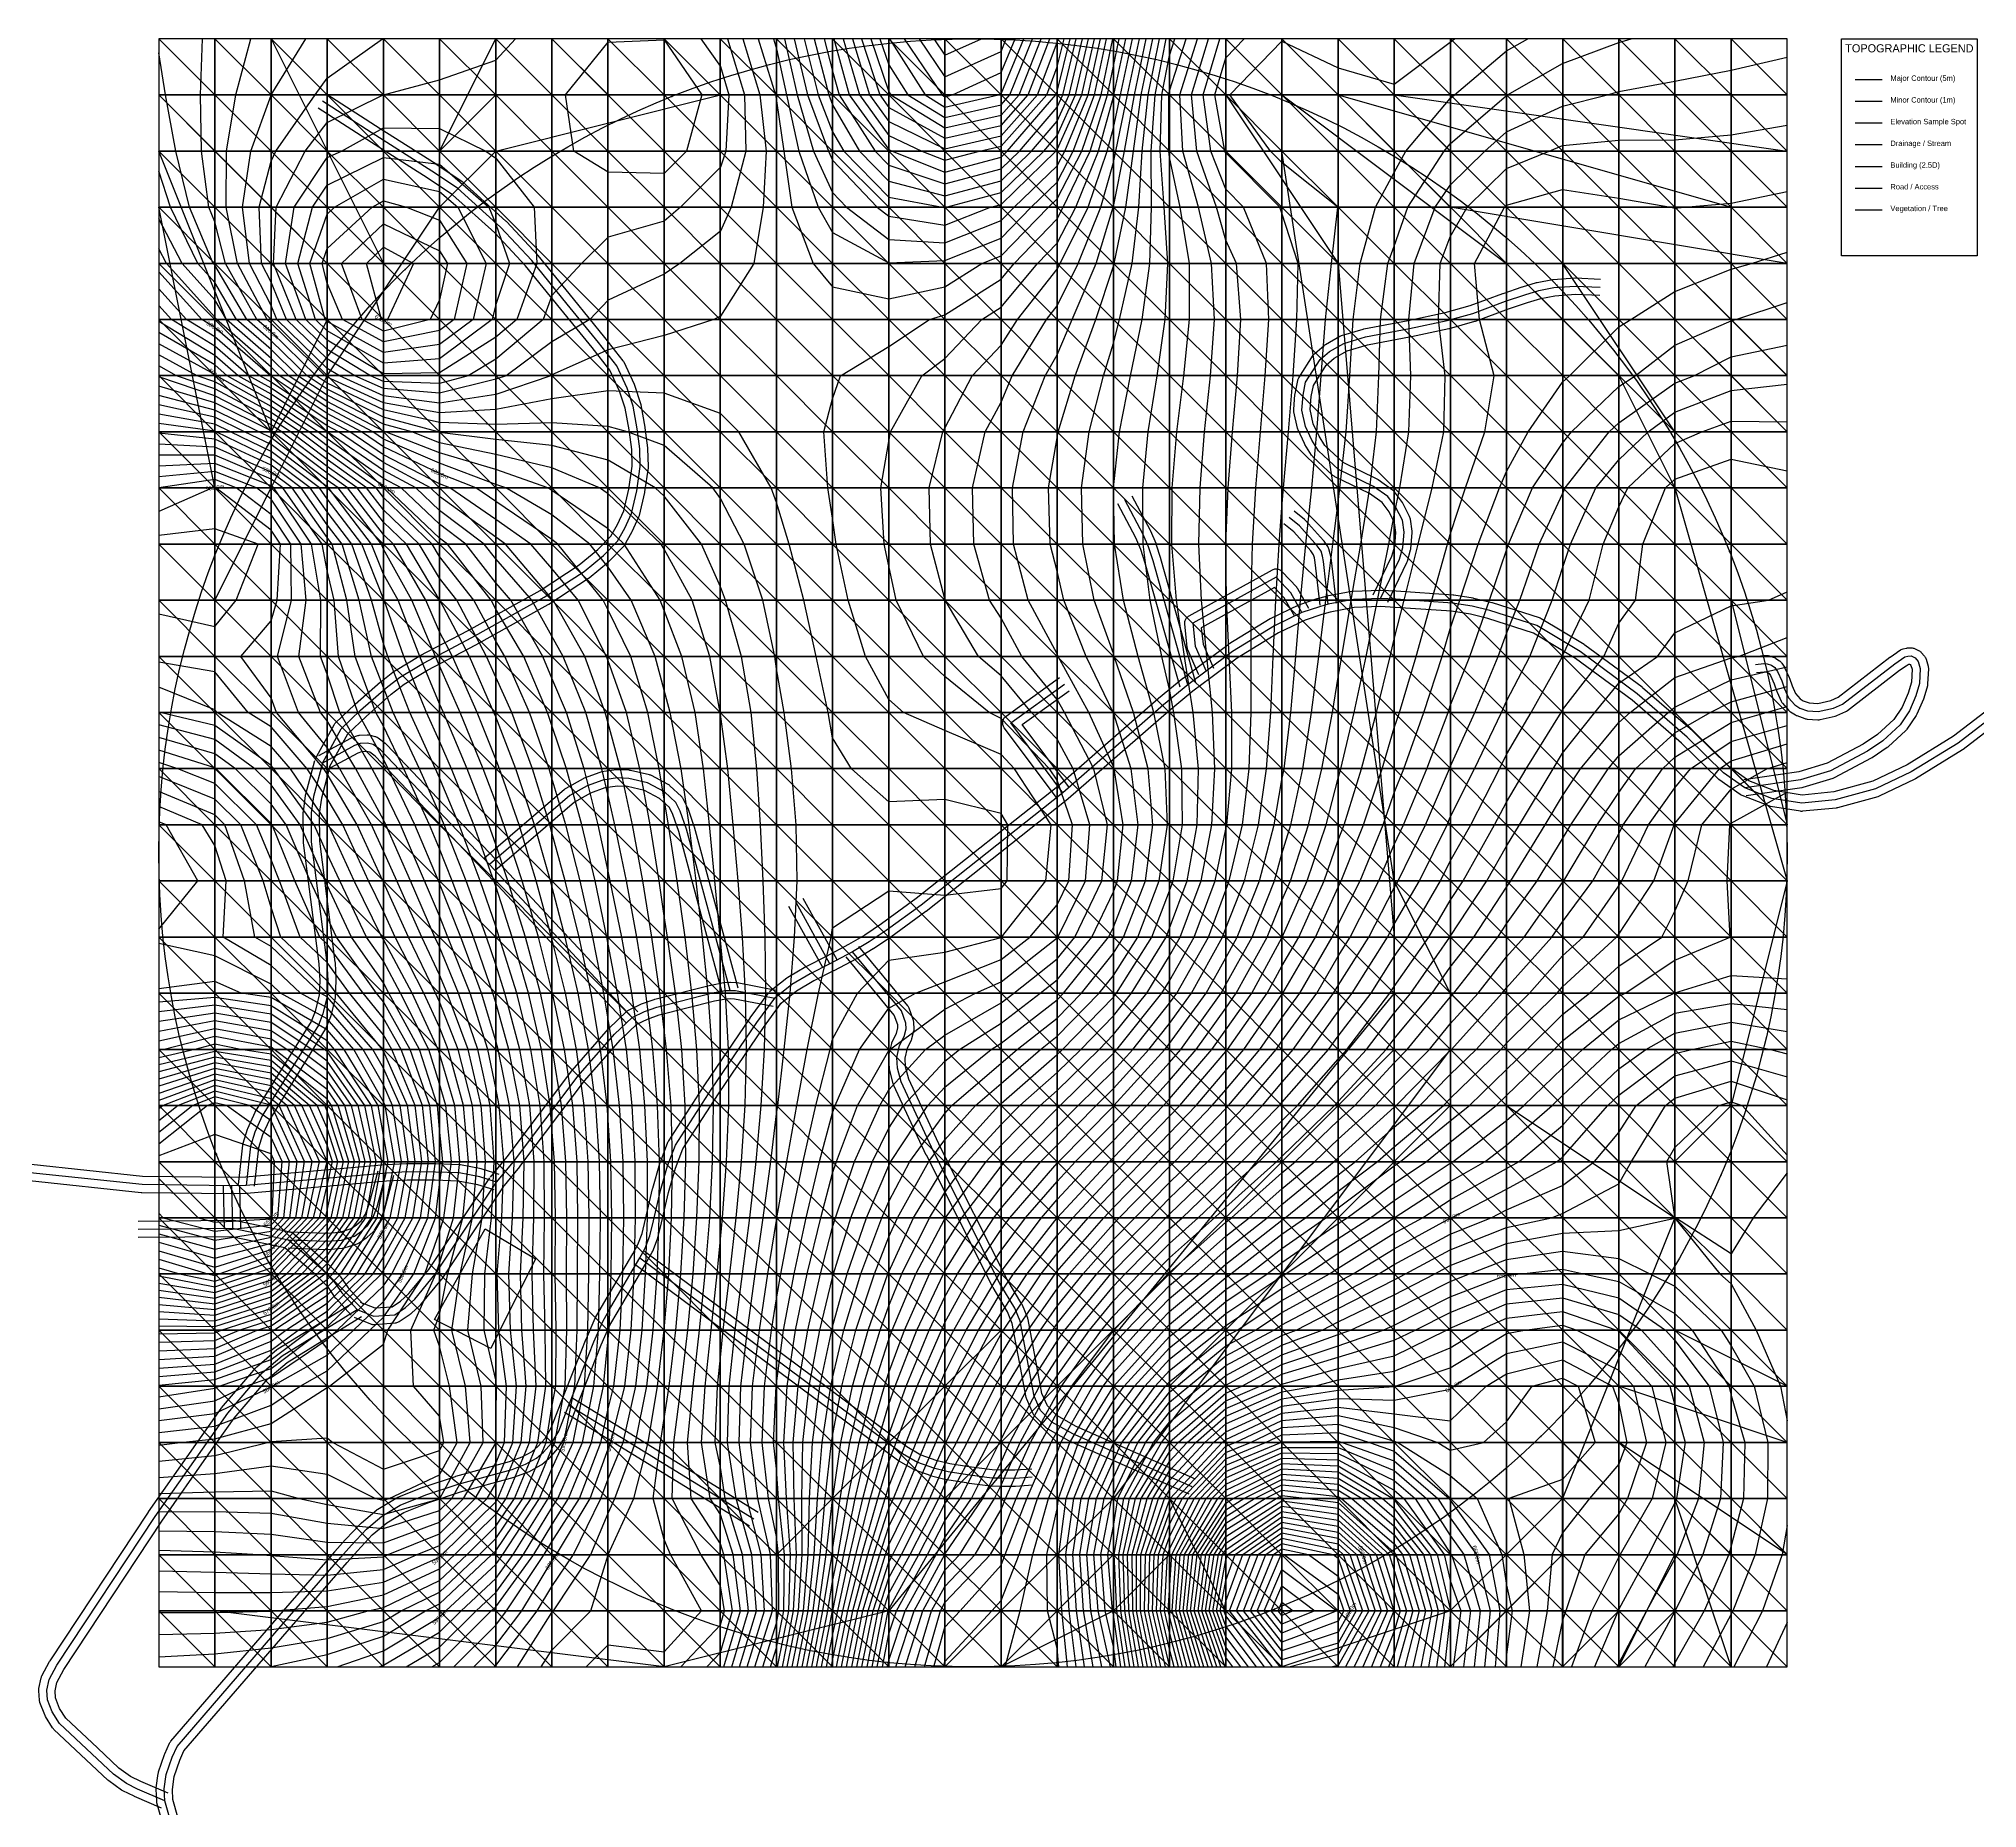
# Model space of a CAD drawing. Header units: metres. Extents: x -746 to 502, y -636 to 300.
# Drawn here: x -344 to 370, y -352 to 300 of the extents above; entities that cross this region are included whole.
import ezdxf
from ezdxf.enums import TextEntityAlignment as Align

# ---------------------------------------------------------------- set-up
doc = ezdxf.new("R2010")
doc.units = ezdxf.units.M
for name, color, linetype in [('TOPO_ANNO_CONT', 7, 'Continuous'), ('TOPO_ANNO_LEGD', 7, 'Continuous'), ('TOPO_AOI', 6, 'Continuous'), ('TOPO_BLDG', 1, 'Continuous'), ('TOPO_CONT_MAJR', 7, 'Continuous'), ('TOPO_CONT_MINR', 249, 'Continuous'), ('TOPO_ELEV', 9, 'Continuous'), ('TOPO_HYDR_BASN', 140, 'Continuous'), ('TOPO_HYDR_STRM', 5, 'Continuous'), ('TOPO_ROAD', 3, 'Continuous'), ('TOPO_VEGT_TREE', 2, 'Continuous')]:
    doc.layers.add(name, color=color, linetype=linetype)

msp = doc.modelspace()

# ---------------------------------------------------------------- linework, layer by layer
at = {"layer": 'TIN_SURFACE', "color": 252}
for points in [[(-300.02, 279.33, 608.8), (-279.33, 279.33, 610.41), (-300.02, 300.02, 609.06)], [(-279.33, 279.33, 610.41), (-279.33, 300.02, 610.27), (-300.02, 300.02, 609.06)], [(-279.33, 279.33, 610.41), (-258.64, 279.33, 612), (-279.33, 300.02, 610.27)], [(-258.64, 279.33, 612), (-258.64, 300.02, 611.41), (-279.33, 300.02, 610.27)], [(-258.64, 279.33, 612), (-237.95, 279.33, 613.27), (-258.64, 300.02, 611.41)], [(-237.95, 279.33, 613.27), (-237.95, 300.02, 612.36), (-258.64, 300.02, 611.41)], [(-237.95, 279.33, 613.27), (-217.26, 279.33, 614), (-237.95, 300.02, 612.36)], [(-217.26, 279.33, 614), (-217.26, 300.02, 613.01), (-237.95, 300.02, 612.36)], [(-217.26, 279.33, 614), (-196.57, 279.33, 614.21), (-217.26, 300.02, 613.01)], [(-196.57, 279.33, 614.21), (-196.57, 300.02, 613.42), (-217.26, 300.02, 613.01)], [(-196.57, 279.33, 614.21), (-175.87, 279.33, 614.31), (-196.57, 300.02, 613.42)], [(-175.87, 279.33, 614.31), (-175.87, 300.02, 613.81), (-196.57, 300.02, 613.42)], [(-175.87, 279.33, 614.31), (-155.18, 279.33, 614.8), (-175.87, 300.02, 613.81)], [(-155.18, 279.33, 614.8), (-155.18, 300.02, 614.36), (-175.87, 300.02, 613.81)], [(-155.18, 279.33, 614.8), (-134.49, 279.33, 615.63), (-155.18, 300.02, 614.36)], [(-134.49, 279.33, 615.63), (-134.49, 300.02, 614.96), (-155.18, 300.02, 614.36)], [(-134.49, 279.33, 615.63), (-113.8, 279.33, 615.93), (-134.49, 300.02, 614.96)], [(-113.8, 279.33, 615.93), (-113.8, 300.02, 614.98), (-134.49, 300.02, 614.96)], [(-113.8, 279.33, 615.93), (-93.11, 279.33, 614.54), (-113.8, 300.02, 614.98)], [(-93.11, 279.33, 614.54), (-93.11, 300.02, 613.48), (-113.8, 300.02, 614.98)], [(-93.11, 279.33, 614.54), (-72.42, 279.33, 610.94), (-93.11, 300.02, 613.48)], [(-72.42, 279.33, 610.94), (-72.42, 300.02, 609.79), (-93.11, 300.02, 613.48)], [(-72.42, 279.33, 610.94), (-51.73, 279.33, 605.63), (-72.42, 300.02, 609.79)], [(-51.73, 279.33, 605.63), (-51.73, 300.02, 604.14), (-72.42, 300.02, 609.79)], [(-51.73, 279.33, 605.63), (-31.04, 279.33, 600.12), (-51.73, 300.02, 604.14)], [(-31.04, 279.33, 600.12), (-31.04, 300.02, 598.04), (-51.73, 300.02, 604.14)], [(-31.04, 279.33, 600.12), (-10.35, 279.33, 596.84), (-31.04, 300.02, 598.04)], [(-10.35, 279.33, 596.84), (-10.35, 300.02, 594.25), (-31.04, 300.02, 598.04)], [(-10.35, 279.33, 596.84), (10.35, 279.33, 598.06), (-10.35, 300.02, 594.25)], [(10.35, 279.33, 598.06), (10.35, 300.02, 595.4), (-10.35, 300.02, 594.25)], [(10.35, 279.33, 598.06), (31.04, 279.33, 604.14), (10.35, 300.02, 595.4)], [(31.04, 279.33, 604.14), (31.04, 300.02, 601.85), (10.35, 300.02, 595.4)], [(31.04, 279.33, 604.14), (51.73, 279.33, 612.95), (31.04, 300.02, 601.85)], [(51.73, 279.33, 612.95), (51.73, 300.02, 611.11), (31.04, 300.02, 601.85)], [(51.73, 279.33, 612.95), (72.42, 279.33, 621.11), (51.73, 300.02, 611.11)], [(72.42, 279.33, 621.11), (72.42, 300.02, 619.53), (51.73, 300.02, 611.11)], [(72.42, 279.33, 621.11), (93.11, 279.33, 625.92), (72.42, 300.02, 619.53)], [(93.11, 279.33, 625.92), (93.11, 300.02, 624.52), (72.42, 300.02, 619.53)], [(93.11, 279.33, 625.92), (113.8, 279.33, 626.98), (93.11, 300.02, 624.52)], [(113.8, 279.33, 626.98), (113.8, 300.02, 625.96), (93.11, 300.02, 624.52)], [(113.8, 279.33, 626.98), (134.49, 279.33, 626.31), (113.8, 300.02, 625.96)], [(134.49, 279.33, 626.31), (134.49, 300.02, 625.67), (113.8, 300.02, 625.96)], [(134.49, 279.33, 626.31), (155.18, 279.33, 626.12), (134.49, 300.02, 625.67)], [(155.18, 279.33, 626.12), (155.18, 300.02, 625.47), (134.49, 300.02, 625.67)], [(155.18, 279.33, 626.12), (175.88, 279.33, 626.92), (155.18, 300.02, 625.47)], [(175.88, 279.33, 626.92), (175.88, 300.02, 625.94), (155.18, 300.02, 625.47)], [(175.88, 279.33, 626.92), (196.57, 279.33, 627.99), (175.88, 300.02, 625.94)], [(196.57, 279.33, 627.99), (196.57, 300.02, 626.73), (175.88, 300.02, 625.94)], [(196.57, 279.33, 627.99), (217.26, 279.33, 628.72), (196.57, 300.02, 626.73)], [(217.26, 279.33, 628.72), (217.26, 300.02, 627.44), (196.57, 300.02, 626.73)], [(217.26, 279.33, 628.72), (237.95, 279.33, 629.07), (217.26, 300.02, 627.44)], [(237.95, 279.33, 629.07), (237.95, 300.02, 627.93), (217.26, 300.02, 627.44)], [(237.95, 279.33, 629.07), (258.64, 279.33, 629.24), (237.95, 300.02, 627.93)], [(258.64, 279.33, 629.24), (258.64, 300.02, 628.26), (237.95, 300.02, 627.93)], [(258.64, 279.33, 629.24), (279.33, 279.33, 629.39), (258.64, 300.02, 628.26)], [(279.33, 279.33, 629.39), (279.33, 300.02, 628.51), (258.64, 300.02, 628.26)], [(279.33, 279.33, 629.39), (300.02, 279.33, 629.55), (279.33, 300.02, 628.51)], [(300.02, 279.33, 629.55), (300.02, 300.02, 628.73), (279.33, 300.02, 628.51)], [(-300.02, 258.64, 608.34), (-279.33, 258.64, 610.53), (-300.02, 279.33, 608.8)], [(-279.33, 258.64, 610.53), (-279.33, 279.33, 610.41), (-300.02, 279.33, 608.8)], [(-279.33, 258.64, 610.53), (-258.64, 258.64, 612.84), (-279.33, 279.33, 610.41)], [(-258.64, 258.64, 612.84), (-258.64, 279.33, 612), (-279.33, 279.33, 610.41)], [(-258.64, 258.64, 612.84), (-237.95, 258.64, 614.76), (-258.64, 279.33, 612)], [(-237.95, 258.64, 614.76), (-237.95, 279.33, 613.27), (-258.64, 279.33, 612)], [(-237.95, 258.64, 614.76), (-217.26, 258.64, 615.71), (-237.95, 279.33, 613.27)], [(-217.26, 258.64, 615.71), (-217.26, 279.33, 614), (-237.95, 279.33, 613.27)], [(-217.26, 258.64, 615.71), (-196.57, 258.64, 615.53), (-217.26, 279.33, 614)], [(-196.57, 258.64, 615.53), (-196.57, 279.33, 614.21), (-217.26, 279.33, 614)], [(-196.57, 258.64, 615.53), (-175.87, 258.64, 614.89), (-196.57, 279.33, 614.21)], [(-175.87, 258.64, 614.89), (-175.87, 279.33, 614.31), (-196.57, 279.33, 614.21)], [(-175.87, 258.64, 614.89), (-155.18, 258.64, 614.79), (-175.87, 279.33, 614.31)], [(-155.18, 258.64, 614.79), (-155.18, 279.33, 614.8), (-175.87, 279.33, 614.31)], [(-155.18, 258.64, 614.79), (-134.49, 258.64, 615.33), (-155.18, 279.33, 614.8)], [(-134.49, 258.64, 615.33), (-134.49, 279.33, 615.63), (-155.18, 279.33, 614.8)], [(-134.49, 258.64, 615.33), (-113.8, 258.64, 615.49), (-134.49, 279.33, 615.63)], [(-113.8, 258.64, 615.49), (-113.8, 279.33, 615.93), (-134.49, 279.33, 615.63)], [(-113.8, 258.64, 615.49), (-93.11, 258.64, 614.27), (-113.8, 279.33, 615.93)], [(-93.11, 258.64, 614.27), (-93.11, 279.33, 614.54), (-113.8, 279.33, 615.93)], [(-93.11, 258.64, 614.27), (-72.42, 258.64, 611.49), (-93.11, 279.33, 614.54)], [(-72.42, 258.64, 611.49), (-72.42, 279.33, 610.94), (-93.11, 279.33, 614.54)], [(-72.42, 258.64, 611.49), (-51.73, 258.64, 607.73), (-72.42, 279.33, 610.94)], [(-51.73, 258.64, 607.73), (-51.73, 279.33, 605.63), (-72.42, 279.33, 610.94)], [(-51.73, 258.64, 607.73), (-31.04, 258.64, 604.11), (-51.73, 279.33, 605.63)], [(-31.04, 258.64, 604.11), (-31.04, 279.33, 600.12), (-51.73, 279.33, 605.63)], [(-31.04, 258.64, 604.11), (-10.35, 258.64, 602.23), (-31.04, 279.33, 600.12)], [(-10.35, 258.64, 602.23), (-10.35, 279.33, 596.84), (-31.04, 279.33, 600.12)], [(-10.35, 258.64, 602.23), (10.35, 258.64, 603.49), (-10.35, 279.33, 596.84)], [(10.35, 258.64, 603.49), (10.35, 279.33, 598.06), (-10.35, 279.33, 596.84)], [(10.35, 258.64, 603.49), (31.04, 258.64, 608.11), (10.35, 279.33, 598.06)], [(31.04, 258.64, 608.11), (31.04, 279.33, 604.14), (10.35, 279.33, 598.06)], [(31.04, 258.64, 608.11), (51.73, 258.64, 614.75), (31.04, 279.33, 604.14)], [(51.73, 258.64, 614.75), (51.73, 279.33, 612.95), (31.04, 279.33, 604.14)], [(51.73, 258.64, 614.75), (72.42, 258.64, 621.07), (51.73, 279.33, 612.95)], [(72.42, 258.64, 621.07), (72.42, 279.33, 621.11), (51.73, 279.33, 612.95)], [(72.42, 258.64, 621.07), (93.11, 258.64, 625.05), (72.42, 279.33, 621.11)], [(93.11, 258.64, 625.05), (93.11, 279.33, 625.92), (72.42, 279.33, 621.11)], [(93.11, 258.64, 625.05), (113.8, 258.64, 626.24), (93.11, 279.33, 625.92)], [(113.8, 258.64, 626.24), (113.8, 279.33, 626.98), (93.11, 279.33, 625.92)], [(113.8, 258.64, 626.24), (134.49, 258.64, 626.16), (113.8, 279.33, 626.98)], [(134.49, 258.64, 626.16), (134.49, 279.33, 626.31), (113.8, 279.33, 626.98)], [(134.49, 258.64, 626.16), (155.18, 258.64, 626.7), (134.49, 279.33, 626.31)], [(155.18, 258.64, 626.7), (155.18, 279.33, 626.12), (134.49, 279.33, 626.31)], [(155.18, 258.64, 626.7), (175.88, 258.64, 628.16), (155.18, 279.33, 626.12)], [(175.88, 258.64, 628.16), (175.88, 279.33, 626.92), (155.18, 279.33, 626.12)], [(175.88, 258.64, 628.16), (196.57, 258.64, 629.53), (175.88, 279.33, 626.92)], [(196.57, 258.64, 629.53), (196.57, 279.33, 627.99), (175.88, 279.33, 626.92)], [(196.57, 258.64, 629.53), (217.26, 258.64, 630.15), (196.57, 279.33, 627.99)], [(217.26, 258.64, 630.15), (217.26, 279.33, 628.72), (196.57, 279.33, 627.99)], [(217.26, 258.64, 630.15), (237.95, 258.64, 630.22), (217.26, 279.33, 628.72)], [(237.95, 258.64, 630.22), (237.95, 279.33, 629.07), (217.26, 279.33, 628.72)], [(237.95, 258.64, 630.22), (258.64, 258.64, 630.19), (237.95, 279.33, 629.07)], [(258.64, 258.64, 630.19), (258.64, 279.33, 629.24), (237.95, 279.33, 629.07)], [(258.64, 258.64, 630.19), (279.33, 258.64, 630.25), (258.64, 279.33, 629.24)], [(279.33, 258.64, 630.25), (279.33, 279.33, 629.39), (258.64, 279.33, 629.24)], [(279.33, 258.64, 630.25), (300.02, 258.64, 630.39), (279.33, 279.33, 629.39)], [(300.02, 258.64, 630.39), (300.02, 279.33, 629.55), (279.33, 279.33, 629.39)], [(-300.02, 237.95, 607.39), (-279.33, 237.95, 610.32), (-300.02, 258.64, 608.34)], [(-279.33, 237.95, 610.32), (-279.33, 258.64, 610.53), (-300.02, 258.64, 608.34)], [(-279.33, 237.95, 610.32), (-258.64, 237.95, 613.73), (-279.33, 258.64, 610.53)], [(-258.64, 237.95, 613.73), (-258.64, 258.64, 612.84), (-279.33, 258.64, 610.53)], [(-258.64, 237.95, 613.73), (-237.95, 237.95, 616.81), (-258.64, 258.64, 612.84)], [(-237.95, 237.95, 616.81), (-237.95, 258.64, 614.76), (-258.64, 258.64, 612.84)], [(-237.95, 237.95, 616.81), (-217.26, 237.95, 618.3), (-237.95, 258.64, 614.76)], [(-217.26, 237.95, 618.3), (-217.26, 258.64, 615.71), (-237.95, 258.64, 614.76)], [(-217.26, 237.95, 618.3), (-196.57, 237.95, 617.58), (-217.26, 258.64, 615.71)], [(-196.57, 237.95, 617.58), (-196.57, 258.64, 615.53), (-217.26, 258.64, 615.71)], [(-196.57, 237.95, 617.58), (-175.87, 237.95, 615.78), (-196.57, 258.64, 615.53)], [(-175.87, 237.95, 615.78), (-175.87, 258.64, 614.89), (-196.57, 258.64, 615.53)], [(-175.87, 237.95, 615.78), (-155.18, 237.95, 614.64), (-175.87, 258.64, 614.89)], [(-155.18, 237.95, 614.64), (-155.18, 258.64, 614.79), (-175.87, 258.64, 614.89)], [(-155.18, 237.95, 614.64), (-134.49, 237.95, 614.45), (-155.18, 258.64, 614.79)], [(-134.49, 237.95, 614.45), (-134.49, 258.64, 615.33), (-155.18, 258.64, 614.79)], [(-134.49, 237.95, 614.45), (-113.8, 237.95, 614.27), (-134.49, 258.64, 615.33)], [(-113.8, 237.95, 614.27), (-113.8, 258.64, 615.49), (-134.49, 258.64, 615.33)], [(-113.8, 237.95, 614.27), (-93.11, 237.95, 613.33), (-113.8, 258.64, 615.49)], [(-93.11, 237.95, 613.33), (-93.11, 258.64, 614.27), (-113.8, 258.64, 615.49)], [(-93.11, 237.95, 613.33), (-72.42, 237.95, 611.59), (-93.11, 258.64, 614.27)], [(-72.42, 237.95, 611.59), (-72.42, 258.64, 611.49), (-93.11, 258.64, 614.27)], [(-72.42, 237.95, 611.59), (-51.73, 237.95, 609.45), (-72.42, 258.64, 611.49)], [(-51.73, 237.95, 609.45), (-51.73, 258.64, 607.73), (-72.42, 258.64, 611.49)], [(-51.73, 237.95, 609.45), (-31.04, 237.95, 607.62), (-51.73, 258.64, 607.73)], [(-31.04, 237.95, 607.62), (-31.04, 258.64, 604.11), (-51.73, 258.64, 607.73)], [(-31.04, 237.95, 607.62), (-10.35, 237.95, 606.97), (-31.04, 258.64, 604.11)], [(-10.35, 237.95, 606.97), (-10.35, 258.64, 602.23), (-31.04, 258.64, 604.11)], [(-10.35, 237.95, 606.97), (10.35, 237.95, 608.24), (-10.35, 258.64, 602.23)], [(10.35, 237.95, 608.24), (10.35, 258.64, 603.49), (-10.35, 258.64, 602.23)], [(10.35, 237.95, 608.24), (31.04, 237.95, 611.51), (10.35, 258.64, 603.49)], [(31.04, 237.95, 611.51), (31.04, 258.64, 608.11), (10.35, 258.64, 603.49)], [(31.04, 237.95, 611.51), (51.73, 237.95, 616.02), (31.04, 258.64, 608.11)], [(51.73, 237.95, 616.02), (51.73, 258.64, 614.75), (31.04, 258.64, 608.11)], [(51.73, 237.95, 616.02), (72.42, 237.95, 620.41), (51.73, 258.64, 614.75)], [(72.42, 237.95, 620.41), (72.42, 258.64, 621.07), (51.73, 258.64, 614.75)], [(72.42, 237.95, 620.41), (93.11, 237.95, 623.5), (72.42, 258.64, 621.07)], [(93.11, 237.95, 623.5), (93.11, 258.64, 625.05), (72.42, 258.64, 621.07)], [(93.11, 237.95, 623.5), (113.8, 237.95, 625.06), (93.11, 258.64, 625.05)], [(113.8, 237.95, 625.06), (113.8, 258.64, 626.24), (93.11, 258.64, 625.05)], [(113.8, 237.95, 625.06), (134.49, 237.95, 626), (113.8, 258.64, 626.24)], [(134.49, 237.95, 626), (134.49, 258.64, 626.16), (113.8, 258.64, 626.24)], [(134.49, 237.95, 626), (155.18, 237.95, 627.5), (134.49, 258.64, 626.16)], [(155.18, 237.95, 627.5), (155.18, 258.64, 626.7), (134.49, 258.64, 626.16)], [(155.18, 237.95, 627.5), (175.88, 237.95, 629.55), (155.18, 258.64, 626.7)], [(175.88, 237.95, 629.55), (175.88, 258.64, 628.16), (155.18, 258.64, 626.7)], [(175.88, 237.95, 629.55), (196.57, 237.95, 631.05), (175.88, 258.64, 628.16)], [(196.57, 237.95, 631.05), (196.57, 258.64, 629.53), (175.88, 258.64, 628.16)], [(196.57, 237.95, 631.05), (217.26, 237.95, 631.4), (196.57, 258.64, 629.53)], [(217.26, 237.95, 631.4), (217.26, 258.64, 630.15), (196.57, 258.64, 629.53)], [(217.26, 237.95, 631.4), (237.95, 237.95, 631.15), (217.26, 258.64, 630.15)], [(237.95, 237.95, 631.15), (237.95, 258.64, 630.22), (217.26, 258.64, 630.15)], [(237.95, 237.95, 631.15), (258.64, 237.95, 630.99), (237.95, 258.64, 630.22)], [(258.64, 237.95, 630.99), (258.64, 258.64, 630.19), (237.95, 258.64, 630.22)], [(258.64, 237.95, 630.99), (279.33, 237.95, 631.06), (258.64, 258.64, 630.19)], [(279.33, 237.95, 631.06), (279.33, 258.64, 630.25), (258.64, 258.64, 630.19)], [(279.33, 237.95, 631.06), (300.02, 237.95, 631.24), (279.33, 258.64, 630.25)], [(300.02, 237.95, 631.24), (300.02, 258.64, 630.39), (279.33, 258.64, 630.25)], [(-300.02, 217.26, 605.51), (-279.33, 217.26, 609.1), (-300.02, 237.95, 607.39)], [(-279.33, 217.26, 609.1), (-279.33, 237.95, 610.32), (-300.02, 237.95, 607.39)], [(-279.33, 217.26, 609.1), (-258.64, 217.26, 613.81), (-279.33, 237.95, 610.32)], [(-258.64, 217.26, 613.81), (-258.64, 237.95, 613.73), (-279.33, 237.95, 610.32)], [(-258.64, 217.26, 613.81), (-237.95, 217.26, 618.42), (-258.64, 237.95, 613.73)], [(-237.95, 217.26, 618.42), (-237.95, 237.95, 616.81), (-258.64, 237.95, 613.73)], [(-237.95, 217.26, 618.42), (-217.26, 217.26, 620.69), (-237.95, 237.95, 616.81)], [(-217.26, 217.26, 620.69), (-217.26, 237.95, 618.3), (-237.95, 237.95, 616.81)], [(-217.26, 217.26, 620.69), (-196.57, 217.26, 619.41), (-217.26, 237.95, 618.3)], [(-196.57, 217.26, 619.41), (-196.57, 237.95, 617.58), (-217.26, 237.95, 618.3)], [(-196.57, 217.26, 619.41), (-175.87, 217.26, 616.51), (-196.57, 237.95, 617.58)], [(-175.87, 217.26, 616.51), (-175.87, 237.95, 615.78), (-196.57, 237.95, 617.58)], [(-175.87, 217.26, 616.51), (-155.18, 217.26, 614.44), (-175.87, 237.95, 615.78)], [(-155.18, 217.26, 614.44), (-155.18, 237.95, 614.64), (-175.87, 237.95, 615.78)], [(-155.18, 217.26, 614.44), (-134.49, 217.26, 613.6), (-155.18, 237.95, 614.64)], [(-134.49, 217.26, 613.6), (-134.49, 237.95, 614.45), (-155.18, 237.95, 614.64)], [(-134.49, 217.26, 613.6), (-113.8, 217.26, 613.17), (-134.49, 237.95, 614.45)], [(-113.8, 217.26, 613.17), (-113.8, 237.95, 614.27), (-134.49, 237.95, 614.45)], [(-113.8, 217.26, 613.17), (-93.11, 217.26, 612.55), (-113.8, 237.95, 614.27)], [(-93.11, 217.26, 612.55), (-93.11, 237.95, 613.33), (-113.8, 237.95, 614.27)], [(-93.11, 217.26, 612.55), (-72.42, 217.26, 611.63), (-93.11, 237.95, 613.33)], [(-72.42, 217.26, 611.63), (-72.42, 237.95, 611.59), (-93.11, 237.95, 613.33)], [(-72.42, 217.26, 611.63), (-51.73, 217.26, 610.67), (-72.42, 237.95, 611.59)], [(-51.73, 217.26, 610.67), (-51.73, 237.95, 609.45), (-72.42, 237.95, 611.59)], [(-51.73, 217.26, 610.67), (-31.04, 217.26, 610.03), (-51.73, 237.95, 609.45)], [(-31.04, 217.26, 610.03), (-31.04, 237.95, 607.62), (-51.73, 237.95, 609.45)], [(-31.04, 217.26, 610.03), (-10.35, 217.26, 610.17), (-31.04, 237.95, 607.62)], [(-10.35, 217.26, 610.17), (-10.35, 237.95, 606.97), (-31.04, 237.95, 607.62)], [(-10.35, 217.26, 610.17), (10.35, 217.26, 611.44), (-10.35, 237.95, 606.97)], [(10.35, 217.26, 611.44), (10.35, 237.95, 608.24), (-10.35, 237.95, 606.97)], [(10.35, 217.26, 611.44), (31.04, 217.26, 613.84), (10.35, 237.95, 608.24)], [(31.04, 217.26, 613.84), (31.04, 237.95, 611.51), (10.35, 237.95, 608.24)], [(31.04, 217.26, 613.84), (51.73, 217.26, 616.96), (31.04, 237.95, 611.51)], [(51.73, 217.26, 616.96), (51.73, 237.95, 616.02), (31.04, 237.95, 611.51)], [(51.73, 217.26, 616.96), (72.42, 217.26, 620.1), (51.73, 237.95, 616.02)], [(72.42, 217.26, 620.1), (72.42, 237.95, 620.41), (51.73, 237.95, 616.02)], [(72.42, 217.26, 620.1), (93.11, 217.26, 622.64), (72.42, 237.95, 620.41)], [(93.11, 217.26, 622.64), (93.11, 237.95, 623.5), (72.42, 237.95, 620.41)], [(93.11, 217.26, 622.64), (113.8, 217.26, 624.51), (93.11, 237.95, 623.5)], [(113.8, 217.26, 624.51), (113.8, 237.95, 625.06), (93.11, 237.95, 623.5)], [(113.8, 217.26, 624.51), (134.49, 217.26, 626.2), (113.8, 237.95, 625.06)], [(134.49, 217.26, 626.2), (134.49, 237.95, 626), (113.8, 237.95, 625.06)], [(134.49, 217.26, 626.2), (155.18, 217.26, 628.22), (134.49, 237.95, 626)], [(155.18, 217.26, 628.22), (155.18, 237.95, 627.5), (134.49, 237.95, 626)], [(155.18, 217.26, 628.22), (175.88, 217.26, 630.4), (155.18, 237.95, 627.5)], [(175.88, 217.26, 630.4), (175.88, 237.95, 629.55), (155.18, 237.95, 627.5)], [(175.88, 217.26, 630.4), (196.57, 217.26, 631.79), (175.88, 237.95, 629.55)], [(196.57, 217.26, 631.79), (196.57, 237.95, 631.05), (175.88, 237.95, 629.55)], [(196.57, 217.26, 631.79), (217.26, 217.26, 631.94), (196.57, 237.95, 631.05)], [(217.26, 217.26, 631.94), (217.26, 237.95, 631.4), (196.57, 237.95, 631.05)], [(217.26, 217.26, 631.94), (237.95, 217.26, 631.63), (217.26, 237.95, 631.4)], [(237.95, 217.26, 631.63), (237.95, 237.95, 631.15), (217.26, 237.95, 631.4)], [(237.95, 217.26, 631.63), (258.64, 217.26, 631.62), (237.95, 237.95, 631.15)], [(258.64, 217.26, 631.62), (258.64, 237.95, 630.99), (237.95, 237.95, 631.15)], [(258.64, 217.26, 631.62), (279.33, 217.26, 631.89), (258.64, 237.95, 630.99)], [(279.33, 217.26, 631.89), (279.33, 237.95, 631.06), (258.64, 237.95, 630.99)], [(279.33, 217.26, 631.89), (300.02, 217.26, 632.19), (279.33, 237.95, 631.06)], [(300.02, 217.26, 632.19), (300.02, 237.95, 631.24), (279.33, 237.95, 631.06)], [(-300.02, 196.57, 602.16), (-279.33, 196.57, 605.86), (-300.02, 217.26, 605.51)], [(-279.33, 196.57, 605.86), (-279.33, 217.26, 609.1), (-300.02, 217.26, 605.51)], [(-279.33, 196.57, 605.86), (-258.64, 196.57, 611.39), (-279.33, 217.26, 609.1)], [(-258.64, 196.57, 611.39), (-258.64, 217.26, 613.81), (-279.33, 217.26, 609.1)], [(-258.64, 196.57, 611.39), (-237.95, 196.57, 617.22), (-258.64, 217.26, 613.81)], [(-237.95, 196.57, 617.22), (-237.95, 217.26, 618.42), (-258.64, 217.26, 613.81)], [(-237.95, 196.57, 617.22), (-217.26, 196.57, 620.09), (-237.95, 217.26, 618.42)], [(-217.26, 196.57, 620.09), (-217.26, 217.26, 620.69), (-237.95, 217.26, 618.42)], [(-217.26, 196.57, 620.09), (-196.57, 196.57, 618.78), (-217.26, 217.26, 620.69)], [(-196.57, 196.57, 618.78), (-196.57, 217.26, 619.41), (-217.26, 217.26, 620.69)], [(-196.57, 196.57, 618.78), (-175.87, 196.57, 615.81), (-196.57, 217.26, 619.41)], [(-175.87, 196.57, 615.81), (-175.87, 217.26, 616.51), (-196.57, 217.26, 619.41)], [(-175.87, 196.57, 615.81), (-155.18, 196.57, 613.67), (-175.87, 217.26, 616.51)], [(-155.18, 196.57, 613.67), (-155.18, 217.26, 614.44), (-175.87, 217.26, 616.51)], [(-155.18, 196.57, 613.67), (-134.49, 196.57, 612.68), (-155.18, 217.26, 614.44)], [(-134.49, 196.57, 612.68), (-134.49, 217.26, 613.6), (-155.18, 217.26, 614.44)], [(-134.49, 196.57, 612.68), (-113.8, 196.57, 612.27), (-134.49, 217.26, 613.6)], [(-113.8, 196.57, 612.27), (-113.8, 217.26, 613.17), (-134.49, 217.26, 613.6)], [(-113.8, 196.57, 612.27), (-93.11, 196.57, 611.97), (-113.8, 217.26, 613.17)], [(-93.11, 196.57, 611.97), (-93.11, 217.26, 612.55), (-113.8, 217.26, 613.17)], [(-93.11, 196.57, 611.97), (-72.42, 196.57, 611.66), (-93.11, 217.26, 612.55)], [(-72.42, 196.57, 611.66), (-72.42, 217.26, 611.63), (-93.11, 217.26, 612.55)], [(-72.42, 196.57, 611.66), (-51.73, 196.57, 611.46), (-72.42, 217.26, 611.63)], [(-51.73, 196.57, 611.46), (-51.73, 217.26, 610.67), (-72.42, 217.26, 611.63)], [(-51.73, 196.57, 611.46), (-31.04, 196.57, 611.56), (-51.73, 217.26, 610.67)], [(-31.04, 196.57, 611.56), (-31.04, 217.26, 610.03), (-51.73, 217.26, 610.67)], [(-31.04, 196.57, 611.56), (-10.35, 196.57, 612.17), (-31.04, 217.26, 610.03)], [(-10.35, 196.57, 612.17), (-10.35, 217.26, 610.17), (-31.04, 217.26, 610.03)], [(-10.35, 196.57, 612.17), (10.35, 196.57, 613.44), (-10.35, 217.26, 610.17)], [(10.35, 196.57, 613.44), (10.35, 217.26, 611.44), (-10.35, 217.26, 610.17)], [(10.35, 196.57, 613.44), (31.04, 196.57, 615.37), (10.35, 217.26, 611.44)], [(31.04, 196.57, 615.37), (31.04, 217.26, 613.84), (10.35, 217.26, 611.44)], [(31.04, 196.57, 615.37), (51.73, 196.57, 617.74), (31.04, 217.26, 613.84)], [(51.73, 196.57, 617.74), (51.73, 217.26, 616.96), (31.04, 217.26, 613.84)], [(51.73, 196.57, 617.74), (72.42, 196.57, 620.19), (51.73, 217.26, 616.96)], [(72.42, 196.57, 620.19), (72.42, 217.26, 620.1), (51.73, 217.26, 616.96)], [(72.42, 196.57, 620.19), (93.11, 196.57, 622.45), (72.42, 217.26, 620.1)], [(93.11, 196.57, 622.45), (93.11, 217.26, 622.64), (72.42, 217.26, 620.1)], [(93.11, 196.57, 622.45), (113.8, 196.57, 624.47), (93.11, 217.26, 622.64)], [(113.8, 196.57, 624.47), (113.8, 217.26, 624.51), (93.11, 217.26, 622.64)], [(113.8, 196.57, 624.47), (134.49, 196.57, 626.44), (113.8, 217.26, 624.51)], [(134.49, 196.57, 626.44), (134.49, 217.26, 626.2), (113.8, 217.26, 624.51)], [(134.49, 196.57, 626.44), (155.18, 196.57, 628.51), (134.49, 217.26, 626.2)], [(155.18, 196.57, 628.51), (155.18, 217.26, 628.22), (134.49, 217.26, 626.2)], [(155.18, 196.57, 628.51), (175.88, 196.57, 630.4), (155.18, 217.26, 628.22)], [(175.88, 196.57, 630.4), (175.88, 217.26, 630.4), (155.18, 217.26, 628.22)], [(175.88, 196.57, 630.4), (196.57, 196.57, 631.55), (175.88, 217.26, 630.4)], [(196.57, 196.57, 631.55), (196.57, 217.26, 631.79), (175.88, 217.26, 630.4)], [(196.57, 196.57, 631.55), (217.26, 196.57, 631.8), (196.57, 217.26, 631.79)], [(217.26, 196.57, 631.8), (217.26, 217.26, 631.94), (196.57, 217.26, 631.79)], [(217.26, 196.57, 631.8), (237.95, 196.57, 631.9), (217.26, 217.26, 631.94)], [(237.95, 196.57, 631.9), (237.95, 217.26, 631.63), (217.26, 217.26, 631.94)], [(237.95, 196.57, 631.9), (258.64, 196.57, 632.38), (237.95, 217.26, 631.63)], [(258.64, 196.57, 632.38), (258.64, 217.26, 631.62), (237.95, 217.26, 631.63)], [(258.64, 196.57, 632.38), (279.33, 196.57, 632.97), (258.64, 217.26, 631.62)], [(279.33, 196.57, 632.97), (279.33, 217.26, 631.89), (258.64, 217.26, 631.62)], [(279.33, 196.57, 632.97), (300.02, 196.57, 633.35), (279.33, 217.26, 631.89)], [(300.02, 196.57, 633.35), (300.02, 217.26, 632.19), (279.33, 217.26, 631.89)], [(-300.02, 175.88, 597.13), (-279.33, 175.88, 599.86), (-300.02, 196.57, 602.16)], [(-279.33, 175.88, 599.86), (-279.33, 196.57, 605.86), (-300.02, 196.57, 602.16)], [(-279.33, 175.88, 599.86), (-258.64, 175.88, 605.06), (-279.33, 196.57, 605.86)], [(-258.64, 175.88, 605.06), (-258.64, 196.57, 611.39), (-279.33, 196.57, 605.86)], [(-258.64, 175.88, 605.06), (-237.95, 175.88, 611.22), (-258.64, 196.57, 611.39)], [(-237.95, 175.88, 611.22), (-237.95, 196.57, 617.22), (-258.64, 196.57, 611.39)], [(-237.95, 175.88, 611.22), (-217.26, 175.88, 614.83), (-237.95, 196.57, 617.22)], [(-217.26, 175.88, 614.83), (-217.26, 196.57, 620.09), (-237.95, 196.57, 617.22)], [(-217.26, 175.88, 614.83), (-196.57, 175.88, 614.8), (-217.26, 196.57, 620.09)], [(-196.57, 175.88, 614.8), (-196.57, 196.57, 618.78), (-217.26, 196.57, 620.09)], [(-196.57, 175.88, 614.8), (-175.87, 175.88, 613.24), (-196.57, 196.57, 618.78)], [(-175.87, 175.88, 613.24), (-175.87, 196.57, 615.81), (-196.57, 196.57, 618.78)], [(-175.87, 175.88, 613.24), (-155.18, 175.88, 611.98), (-175.87, 196.57, 615.81)], [(-155.18, 175.88, 611.98), (-155.18, 196.57, 613.67), (-175.87, 196.57, 615.81)], [(-155.18, 175.88, 611.98), (-134.49, 175.88, 611.43), (-155.18, 196.57, 613.67)], [(-134.49, 175.88, 611.43), (-134.49, 196.57, 612.68), (-155.18, 196.57, 613.67)], [(-134.49, 175.88, 611.43), (-113.8, 175.88, 611.33), (-134.49, 196.57, 612.68)], [(-113.8, 175.88, 611.33), (-113.8, 196.57, 612.27), (-134.49, 196.57, 612.68)], [(-113.8, 175.88, 611.33), (-93.11, 175.88, 611.42), (-113.8, 196.57, 612.27)], [(-93.11, 175.88, 611.42), (-93.11, 196.57, 611.97), (-113.8, 196.57, 612.27)], [(-93.11, 175.88, 611.42), (-72.42, 175.88, 611.6), (-93.11, 196.57, 611.97)], [(-72.42, 175.88, 611.6), (-72.42, 196.57, 611.66), (-93.11, 196.57, 611.97)], [(-72.42, 175.88, 611.6), (-51.73, 175.88, 611.92), (-72.42, 196.57, 611.66)], [(-51.73, 175.88, 611.92), (-51.73, 196.57, 611.46), (-72.42, 196.57, 611.66)], [(-51.73, 175.88, 611.92), (-31.04, 175.88, 612.48), (-51.73, 196.57, 611.46)], [(-31.04, 175.88, 612.48), (-31.04, 196.57, 611.56), (-51.73, 196.57, 611.46)], [(-31.04, 175.88, 612.48), (-10.35, 175.88, 613.37), (-31.04, 196.57, 611.56)], [(-10.35, 175.88, 613.37), (-10.35, 196.57, 612.17), (-31.04, 196.57, 611.56)], [(-10.35, 175.88, 613.37), (10.35, 175.88, 614.67), (-10.35, 196.57, 612.17)], [(10.35, 175.88, 614.67), (10.35, 196.57, 613.44), (-10.35, 196.57, 612.17)], [(10.35, 175.88, 614.67), (31.04, 175.88, 616.37), (10.35, 196.57, 613.44)], [(31.04, 175.88, 616.37), (31.04, 196.57, 615.37), (10.35, 196.57, 613.44)], [(31.04, 175.88, 616.37), (51.73, 175.88, 618.36), (31.04, 196.57, 615.37)], [(51.73, 175.88, 618.36), (51.73, 196.57, 617.74), (31.04, 196.57, 615.37)], [(51.73, 175.88, 618.36), (72.42, 175.88, 620.47), (51.73, 196.57, 617.74)], [(72.42, 175.88, 620.47), (72.42, 196.57, 620.19), (51.73, 196.57, 617.74)], [(72.42, 175.88, 620.47), (93.11, 175.88, 622.57), (72.42, 196.57, 620.19)], [(93.11, 175.88, 622.57), (93.11, 196.57, 622.45), (72.42, 196.57, 620.19)], [(93.11, 175.88, 622.57), (113.8, 175.88, 624.6), (93.11, 196.57, 622.45)], [(113.8, 175.88, 624.6), (113.8, 196.57, 624.47), (93.11, 196.57, 622.45)], [(113.8, 175.88, 624.6), (134.49, 175.88, 626.6), (113.8, 196.57, 624.47)], [(134.49, 175.88, 626.6), (134.49, 196.57, 626.44), (113.8, 196.57, 624.47)], [(134.49, 175.88, 626.6), (155.18, 175.88, 628.52), (134.49, 196.57, 626.44)], [(155.18, 175.88, 628.52), (155.18, 196.57, 628.51), (134.49, 196.57, 626.44)], [(155.18, 175.88, 628.52), (175.88, 175.88, 630.15), (155.18, 196.57, 628.51)], [(175.88, 175.88, 630.15), (175.88, 196.57, 630.4), (155.18, 196.57, 628.51)], [(175.88, 175.88, 630.15), (196.57, 175.88, 631.24), (175.88, 196.57, 630.4)], [(196.57, 175.88, 631.24), (196.57, 196.57, 631.55), (175.88, 196.57, 630.4)], [(196.57, 175.88, 631.24), (217.26, 175.88, 631.9), (196.57, 196.57, 631.55)], [(217.26, 175.88, 631.9), (217.26, 196.57, 631.8), (196.57, 196.57, 631.55)], [(217.26, 175.88, 631.9), (237.95, 175.88, 632.7), (217.26, 196.57, 631.8)], [(237.95, 175.88, 632.7), (237.95, 196.57, 631.9), (217.26, 196.57, 631.8)], [(237.95, 175.88, 632.7), (258.64, 175.88, 633.74), (237.95, 196.57, 631.9)], [(258.64, 175.88, 633.74), (258.64, 196.57, 632.38), (237.95, 196.57, 631.9)], [(258.64, 175.88, 633.74), (279.33, 175.88, 634.51), (258.64, 196.57, 632.38)], [(279.33, 175.88, 634.51), (279.33, 196.57, 632.97), (258.64, 196.57, 632.38)], [(279.33, 175.88, 634.51), (300.02, 175.88, 634.78), (279.33, 196.57, 632.97)], [(300.02, 175.88, 634.78), (300.02, 196.57, 633.35), (279.33, 196.57, 632.97)], [(-300.02, 155.18, 591.13), (-279.33, 155.18, 591.92), (-300.02, 175.88, 597.13)], [(-279.33, 155.18, 591.92), (-279.33, 175.88, 599.86), (-300.02, 175.88, 597.13)], [(-279.33, 155.18, 591.92), (-258.64, 155.18, 595.85), (-279.33, 175.88, 599.86)], [(-258.64, 155.18, 595.85), (-258.64, 175.88, 605.06), (-279.33, 175.88, 599.86)], [(-258.64, 155.18, 595.85), (-237.95, 155.18, 602.02), (-258.64, 175.88, 605.06)], [(-237.95, 155.18, 602.02), (-237.95, 175.88, 611.22), (-258.64, 175.88, 605.06)], [(-237.95, 155.18, 602.02), (-217.26, 155.18, 606.92), (-237.95, 175.88, 611.22)], [(-217.26, 155.18, 606.92), (-217.26, 175.88, 614.83), (-237.95, 175.88, 611.22)], [(-217.26, 155.18, 606.92), (-196.57, 155.18, 609.05), (-217.26, 175.88, 614.83)], [(-196.57, 155.18, 609.05), (-196.57, 175.88, 614.8), (-217.26, 175.88, 614.83)], [(-196.57, 155.18, 609.05), (-175.87, 155.18, 609.53), (-196.57, 175.88, 614.8)], [(-175.87, 155.18, 609.53), (-175.87, 175.88, 613.24), (-196.57, 175.88, 614.8)], [(-175.87, 155.18, 609.53), (-155.18, 155.18, 609.62), (-175.87, 175.88, 613.24)], [(-155.18, 155.18, 609.62), (-155.18, 175.88, 611.98), (-175.87, 175.88, 613.24)], [(-155.18, 155.18, 609.62), (-134.49, 155.18, 609.86), (-155.18, 175.88, 611.98)], [(-134.49, 155.18, 609.86), (-134.49, 175.88, 611.43), (-155.18, 175.88, 611.98)], [(-134.49, 155.18, 609.86), (-113.8, 155.18, 610.27), (-134.49, 175.88, 611.43)], [(-113.8, 155.18, 610.27), (-113.8, 175.88, 611.33), (-134.49, 175.88, 611.43)], [(-113.8, 155.18, 610.27), (-93.11, 155.18, 610.8), (-113.8, 175.88, 611.33)], [(-93.11, 155.18, 610.8), (-93.11, 175.88, 611.42), (-113.8, 175.88, 611.33)], [(-93.11, 155.18, 610.8), (-72.42, 155.18, 611.4), (-93.11, 175.88, 611.42)], [(-72.42, 155.18, 611.4), (-72.42, 175.88, 611.6), (-93.11, 175.88, 611.42)], [(-72.42, 155.18, 611.4), (-51.73, 155.18, 612.11), (-72.42, 175.88, 611.6)], [(-51.73, 155.18, 612.11), (-51.73, 175.88, 611.92), (-72.42, 175.88, 611.6)], [(-51.73, 155.18, 612.11), (-31.04, 155.18, 612.97), (-51.73, 175.88, 611.92)], [(-31.04, 155.18, 612.97), (-31.04, 175.88, 612.48), (-51.73, 175.88, 611.92)], [(-31.04, 155.18, 612.97), (-10.35, 155.18, 614.04), (-31.04, 175.88, 612.48)], [(-10.35, 155.18, 614.04), (-10.35, 175.88, 613.37), (-31.04, 175.88, 612.48)], [(-10.35, 155.18, 614.04), (10.35, 155.18, 615.37), (-10.35, 175.88, 613.37)], [(10.35, 155.18, 615.37), (10.35, 175.88, 614.67), (-10.35, 175.88, 613.37)], [(10.35, 155.18, 615.37), (31.04, 155.18, 616.97), (10.35, 175.88, 614.67)], [(31.04, 155.18, 616.97), (31.04, 175.88, 616.37), (10.35, 175.88, 614.67)], [(31.04, 155.18, 616.97), (51.73, 155.18, 618.79), (31.04, 175.88, 616.37)], [(51.73, 155.18, 618.79), (51.73, 175.88, 618.36), (31.04, 175.88, 616.37)], [(51.73, 155.18, 618.79), (72.42, 155.18, 620.74), (51.73, 175.88, 618.36)], [(72.42, 155.18, 620.74), (72.42, 175.88, 620.47), (51.73, 175.88, 618.36)], [(72.42, 155.18, 620.74), (93.11, 155.18, 622.76), (72.42, 175.88, 620.47)], [(93.11, 155.18, 622.76), (93.11, 175.88, 622.57), (72.42, 175.88, 620.47)], [(93.11, 155.18, 622.76), (113.8, 155.18, 624.77), (93.11, 175.88, 622.57)], [(113.8, 155.18, 624.77), (113.8, 175.88, 624.6), (93.11, 175.88, 622.57)], [(113.8, 155.18, 624.77), (134.49, 155.18, 626.74), (113.8, 175.88, 624.6)], [(134.49, 155.18, 626.74), (134.49, 175.88, 626.6), (113.8, 175.88, 624.6)], [(134.49, 155.18, 626.74), (155.18, 155.18, 628.58), (134.49, 175.88, 626.6)], [(155.18, 155.18, 628.58), (155.18, 175.88, 628.52), (134.49, 175.88, 626.6)], [(155.18, 155.18, 628.58), (175.88, 155.18, 630.19), (155.18, 175.88, 628.52)], [(175.88, 155.18, 630.19), (175.88, 175.88, 630.15), (155.18, 175.88, 628.52)], [(175.88, 155.18, 630.19), (196.57, 155.18, 631.51), (175.88, 175.88, 630.15)], [(196.57, 155.18, 631.51), (196.57, 175.88, 631.24), (175.88, 175.88, 630.15)], [(196.57, 155.18, 631.51), (217.26, 155.18, 632.77), (196.57, 175.88, 631.24)], [(217.26, 155.18, 632.77), (217.26, 175.88, 631.9), (196.57, 175.88, 631.24)], [(217.26, 155.18, 632.77), (237.95, 155.18, 634.25), (217.26, 175.88, 631.9)], [(237.95, 155.18, 634.25), (237.95, 175.88, 632.7), (217.26, 175.88, 631.9)], [(237.95, 155.18, 634.25), (258.64, 155.18, 635.68), (237.95, 175.88, 632.7)], [(258.64, 155.18, 635.68), (258.64, 175.88, 633.74), (237.95, 175.88, 632.7)], [(258.64, 155.18, 635.68), (279.33, 155.18, 636.35), (258.64, 175.88, 633.74)], [(279.33, 155.18, 636.35), (279.33, 175.88, 634.51), (258.64, 175.88, 633.74)], [(279.33, 155.18, 636.35), (300.02, 155.18, 636.26), (279.33, 175.88, 634.51)], [(300.02, 155.18, 636.26), (300.02, 175.88, 634.78), (279.33, 175.88, 634.51)], [(-300.02, 134.49, 585.99), (-279.33, 134.49, 584.95), (-300.02, 155.18, 591.13)], [(-279.33, 134.49, 584.95), (-279.33, 155.18, 591.92), (-300.02, 155.18, 591.13)], [(-279.33, 134.49, 584.95), (-258.64, 134.49, 587.71), (-279.33, 155.18, 591.92)], [(-258.64, 134.49, 587.71), (-258.64, 155.18, 595.85), (-279.33, 155.18, 591.92)], [(-258.64, 134.49, 587.71), (-237.95, 134.49, 593.86), (-258.64, 155.18, 595.85)], [(-237.95, 134.49, 593.86), (-237.95, 155.18, 602.02), (-258.64, 155.18, 595.85)], [(-237.95, 134.49, 593.86), (-217.26, 134.49, 599.78), (-237.95, 155.18, 602.02)], [(-217.26, 134.49, 599.78), (-217.26, 155.18, 606.92), (-237.95, 155.18, 602.02)], [(-217.26, 134.49, 599.78), (-196.57, 134.49, 603.61), (-217.26, 155.18, 606.92)], [(-196.57, 134.49, 603.61), (-196.57, 155.18, 609.05), (-217.26, 155.18, 606.92)], [(-196.57, 134.49, 603.61), (-175.87, 134.49, 605.76), (-196.57, 155.18, 609.05)], [(-175.87, 134.49, 605.76), (-175.87, 155.18, 609.53), (-196.57, 155.18, 609.05)], [(-175.87, 134.49, 605.76), (-155.18, 134.49, 607.1), (-175.87, 155.18, 609.53)], [(-155.18, 134.49, 607.1), (-155.18, 155.18, 609.62), (-175.87, 155.18, 609.53)], [(-155.18, 134.49, 607.1), (-134.49, 134.49, 608.16), (-155.18, 155.18, 609.62)], [(-134.49, 134.49, 608.16), (-134.49, 155.18, 609.86), (-155.18, 155.18, 609.62)], [(-134.49, 134.49, 608.16), (-113.8, 134.49, 609.16), (-134.49, 155.18, 609.86)], [(-113.8, 134.49, 609.16), (-113.8, 155.18, 610.27), (-134.49, 155.18, 609.86)], [(-113.8, 134.49, 609.16), (-93.11, 134.49, 610.13), (-113.8, 155.18, 610.27)], [(-93.11, 134.49, 610.13), (-93.11, 155.18, 610.8), (-113.8, 155.18, 610.27)], [(-93.11, 134.49, 610.13), (-72.42, 134.49, 611.09), (-93.11, 155.18, 610.8)], [(-72.42, 134.49, 611.09), (-72.42, 155.18, 611.4), (-93.11, 155.18, 610.8)], [(-72.42, 134.49, 611.09), (-51.73, 134.49, 612.09), (-72.42, 155.18, 611.4)], [(-51.73, 134.49, 612.09), (-51.73, 155.18, 612.11), (-72.42, 155.18, 611.4)], [(-51.73, 134.49, 612.09), (-31.04, 134.49, 613.15), (-51.73, 155.18, 612.11)], [(-31.04, 134.49, 613.15), (-31.04, 155.18, 612.97), (-51.73, 155.18, 612.11)], [(-31.04, 134.49, 613.15), (-10.35, 134.49, 614.33), (-31.04, 155.18, 612.97)], [(-10.35, 134.49, 614.33), (-10.35, 155.18, 614.04), (-31.04, 155.18, 612.97)], [(-10.35, 134.49, 614.33), (10.35, 134.49, 615.69), (-10.35, 155.18, 614.04)], [(10.35, 134.49, 615.69), (10.35, 155.18, 615.37), (-10.35, 155.18, 614.04)], [(10.35, 134.49, 615.69), (31.04, 134.49, 617.25), (10.35, 155.18, 615.37)], [(31.04, 134.49, 617.25), (31.04, 155.18, 616.97), (10.35, 155.18, 615.37)], [(31.04, 134.49, 617.25), (51.73, 134.49, 619), (31.04, 155.18, 616.97)], [(51.73, 134.49, 619), (51.73, 155.18, 618.79), (31.04, 155.18, 616.97)], [(51.73, 134.49, 619), (72.42, 134.49, 620.91), (51.73, 155.18, 618.79)], [(72.42, 134.49, 620.91), (72.42, 155.18, 620.74), (51.73, 155.18, 618.79)], [(72.42, 134.49, 620.91), (93.11, 134.49, 622.91), (72.42, 155.18, 620.74)], [(93.11, 134.49, 622.91), (93.11, 155.18, 622.76), (72.42, 155.18, 620.74)], [(93.11, 134.49, 622.91), (113.8, 134.49, 624.94), (93.11, 155.18, 622.76)], [(113.8, 134.49, 624.94), (113.8, 155.18, 624.77), (93.11, 155.18, 622.76)], [(113.8, 134.49, 624.94), (134.49, 134.49, 626.93), (113.8, 155.18, 624.77)], [(134.49, 134.49, 626.93), (134.49, 155.18, 626.74), (113.8, 155.18, 624.77)], [(134.49, 134.49, 626.93), (155.18, 134.49, 628.82), (134.49, 155.18, 626.74)], [(155.18, 134.49, 628.82), (155.18, 155.18, 628.58), (134.49, 155.18, 626.74)], [(155.18, 134.49, 628.82), (175.88, 134.49, 630.56), (155.18, 155.18, 628.58)], [(175.88, 134.49, 630.56), (175.88, 155.18, 630.19), (155.18, 155.18, 628.58)], [(175.88, 134.49, 630.56), (196.57, 134.49, 632.2), (175.88, 155.18, 630.19)], [(196.57, 134.49, 632.2), (196.57, 155.18, 631.51), (175.88, 155.18, 630.19)], [(196.57, 134.49, 632.2), (217.26, 134.49, 633.91), (196.57, 155.18, 631.51)], [(217.26, 134.49, 633.91), (217.26, 155.18, 632.77), (196.57, 155.18, 631.51)], [(217.26, 134.49, 633.91), (237.95, 134.49, 635.76), (217.26, 155.18, 632.77)], [(237.95, 134.49, 635.76), (237.95, 155.18, 634.25), (217.26, 155.18, 632.77)], [(237.95, 134.49, 635.76), (258.64, 134.49, 637.25), (237.95, 155.18, 634.25)], [(258.64, 134.49, 637.25), (258.64, 155.18, 635.68), (237.95, 155.18, 634.25)], [(258.64, 134.49, 637.25), (279.33, 134.49, 637.69), (258.64, 155.18, 635.68)], [(279.33, 134.49, 637.69), (279.33, 155.18, 636.35), (258.64, 155.18, 635.68)], [(279.33, 134.49, 637.69), (300.02, 134.49, 637.32), (279.33, 155.18, 636.35)], [(300.02, 134.49, 637.32), (300.02, 155.18, 636.26), (279.33, 155.18, 636.35)], [(-300.02, 113.8, 583.63), (-279.33, 113.8, 583.64), (-300.02, 134.49, 585.99)], [(-279.33, 113.8, 583.64), (-279.33, 134.49, 584.95), (-300.02, 134.49, 585.99)], [(-279.33, 113.8, 583.64), (-258.64, 113.8, 584.11), (-279.33, 134.49, 584.95)], [(-258.64, 113.8, 584.11), (-258.64, 134.49, 587.71), (-279.33, 134.49, 584.95)], [(-258.64, 113.8, 584.11), (-237.95, 113.8, 589.5), (-258.64, 134.49, 587.71)], [(-237.95, 113.8, 589.5), (-237.95, 134.49, 593.86), (-258.64, 134.49, 587.71)], [(-237.95, 113.8, 589.5), (-217.26, 113.8, 595.21), (-237.95, 134.49, 593.86)], [(-217.26, 113.8, 595.21), (-217.26, 134.49, 599.78), (-237.95, 134.49, 593.86)], [(-217.26, 113.8, 595.21), (-196.57, 113.8, 599.58), (-217.26, 134.49, 599.78)], [(-196.57, 113.8, 599.58), (-196.57, 134.49, 603.61), (-217.26, 134.49, 599.78)], [(-196.57, 113.8, 599.58), (-175.87, 113.8, 602.62), (-196.57, 134.49, 603.61)], [(-175.87, 113.8, 602.62), (-175.87, 134.49, 605.76), (-196.57, 134.49, 603.61)], [(-175.87, 113.8, 602.62), (-155.18, 113.8, 604.82), (-175.87, 134.49, 605.76)], [(-155.18, 113.8, 604.82), (-155.18, 134.49, 607.1), (-175.87, 134.49, 605.76)], [(-155.18, 113.8, 604.82), (-134.49, 113.8, 606.57), (-155.18, 134.49, 607.1)], [(-134.49, 113.8, 606.57), (-134.49, 134.49, 608.16), (-155.18, 134.49, 607.1)], [(-134.49, 113.8, 606.57), (-113.8, 113.8, 608.08), (-134.49, 134.49, 608.16)], [(-113.8, 113.8, 608.08), (-113.8, 134.49, 609.16), (-134.49, 134.49, 608.16)], [(-113.8, 113.8, 608.08), (-93.11, 113.8, 609.46), (-113.8, 134.49, 609.16)], [(-93.11, 113.8, 609.46), (-93.11, 134.49, 610.13), (-113.8, 134.49, 609.16)], [(-93.11, 113.8, 609.46), (-72.42, 113.8, 610.73), (-93.11, 134.49, 610.13)], [(-72.42, 113.8, 610.73), (-72.42, 134.49, 611.09), (-93.11, 134.49, 610.13)], [(-72.42, 113.8, 610.73), (-51.73, 113.8, 611.92), (-72.42, 134.49, 611.09)], [(-51.73, 113.8, 611.92), (-51.73, 134.49, 612.09), (-72.42, 134.49, 611.09)], [(-51.73, 113.8, 611.92), (-31.04, 113.8, 613.1), (-51.73, 134.49, 612.09)], [(-31.04, 113.8, 613.1), (-31.04, 134.49, 613.15), (-51.73, 134.49, 612.09)], [(-31.04, 113.8, 613.1), (-10.35, 113.8, 614.31), (-31.04, 134.49, 613.15)], [(-10.35, 113.8, 614.31), (-10.35, 134.49, 614.33), (-31.04, 134.49, 613.15)], [(-10.35, 113.8, 614.31), (10.35, 113.8, 615.66), (-10.35, 134.49, 614.33)], [(10.35, 113.8, 615.66), (10.35, 134.49, 615.69), (-10.35, 134.49, 614.33)], [(10.35, 113.8, 615.66), (31.04, 113.8, 617.2), (10.35, 134.49, 615.69)], [(31.04, 113.8, 617.2), (31.04, 134.49, 617.25), (10.35, 134.49, 615.69)], [(31.04, 113.8, 617.2), (51.73, 113.8, 618.96), (31.04, 134.49, 617.25)], [(51.73, 113.8, 618.96), (51.73, 134.49, 619), (31.04, 134.49, 617.25)], [(51.73, 113.8, 618.96), (72.42, 113.8, 620.91), (51.73, 134.49, 619)], [(72.42, 113.8, 620.91), (72.42, 134.49, 620.91), (51.73, 134.49, 619)], [(72.42, 113.8, 620.91), (93.11, 113.8, 622.99), (72.42, 134.49, 620.91)], [(93.11, 113.8, 622.99), (93.11, 134.49, 622.91), (72.42, 134.49, 620.91)], [(93.11, 113.8, 622.99), (113.8, 113.8, 625.11), (93.11, 134.49, 622.91)], [(113.8, 113.8, 625.11), (113.8, 134.49, 624.94), (93.11, 134.49, 622.91)], [(113.8, 113.8, 625.11), (134.49, 113.8, 627.19), (113.8, 134.49, 624.94)], [(134.49, 113.8, 627.19), (134.49, 134.49, 626.93), (113.8, 134.49, 624.94)], [(134.49, 113.8, 627.19), (155.18, 113.8, 629.19), (134.49, 134.49, 626.93)], [(155.18, 113.8, 629.19), (155.18, 134.49, 628.82), (134.49, 134.49, 626.93)], [(155.18, 113.8, 629.19), (175.88, 113.8, 631.09), (155.18, 134.49, 628.82)], [(175.88, 113.8, 631.09), (175.88, 134.49, 630.56), (155.18, 134.49, 628.82)], [(175.88, 113.8, 631.09), (196.57, 113.8, 632.93), (175.88, 134.49, 630.56)], [(196.57, 113.8, 632.93), (196.57, 134.49, 632.2), (175.88, 134.49, 630.56)], [(196.57, 113.8, 632.93), (217.26, 113.8, 634.76), (196.57, 134.49, 632.2)], [(217.26, 113.8, 634.76), (217.26, 134.49, 633.91), (196.57, 134.49, 632.2)], [(217.26, 113.8, 634.76), (237.95, 113.8, 636.48), (217.26, 134.49, 633.91)], [(237.95, 113.8, 636.48), (237.95, 134.49, 635.76), (217.26, 134.49, 633.91)], [(237.95, 113.8, 636.48), (258.64, 113.8, 637.69), (237.95, 134.49, 635.76)], [(258.64, 113.8, 637.69), (258.64, 134.49, 637.25), (237.95, 134.49, 635.76)], [(258.64, 113.8, 637.69), (279.33, 113.8, 637.97), (258.64, 134.49, 637.25)], [(279.33, 113.8, 637.97), (279.33, 134.49, 637.69), (258.64, 134.49, 637.25)], [(279.33, 113.8, 637.97), (300.02, 113.8, 637.71), (279.33, 134.49, 637.69)], [(300.02, 113.8, 637.71), (300.02, 134.49, 637.32), (279.33, 134.49, 637.69)], [(-300.02, 93.11, 583.93), (-279.33, 93.11, 583.64), (-300.02, 113.8, 583.63)], [(-279.33, 93.11, 583.64), (-279.33, 113.8, 583.64), (-300.02, 113.8, 583.63)], [(-279.33, 93.11, 583.64), (-258.64, 93.11, 584.59), (-279.33, 113.8, 583.64)], [(-258.64, 93.11, 584.59), (-258.64, 113.8, 584.11), (-279.33, 113.8, 583.64)], [(-258.64, 93.11, 584.59), (-237.95, 93.11, 588.44), (-258.64, 113.8, 584.11)], [(-237.95, 93.11, 588.44), (-237.95, 113.8, 589.5), (-258.64, 113.8, 584.11)], [(-237.95, 93.11, 588.44), (-217.26, 93.11, 592.95), (-237.95, 113.8, 589.5)], [(-217.26, 93.11, 592.95), (-217.26, 113.8, 595.21), (-237.95, 113.8, 589.5)], [(-217.26, 93.11, 592.95), (-196.57, 93.11, 596.98), (-217.26, 113.8, 595.21)], [(-196.57, 93.11, 596.98), (-196.57, 113.8, 599.58), (-217.26, 113.8, 595.21)], [(-196.57, 93.11, 596.98), (-175.87, 93.11, 600.27), (-196.57, 113.8, 599.58)], [(-175.87, 93.11, 600.27), (-175.87, 113.8, 602.62), (-196.57, 113.8, 599.58)], [(-175.87, 93.11, 600.27), (-155.18, 93.11, 602.95), (-175.87, 113.8, 602.62)], [(-155.18, 93.11, 602.95), (-155.18, 113.8, 604.82), (-175.87, 113.8, 602.62)], [(-155.18, 93.11, 602.95), (-134.49, 93.11, 605.2), (-155.18, 113.8, 604.82)], [(-134.49, 93.11, 605.2), (-134.49, 113.8, 606.57), (-155.18, 113.8, 604.82)], [(-134.49, 93.11, 605.2), (-113.8, 93.11, 607.14), (-134.49, 113.8, 606.57)], [(-113.8, 93.11, 607.14), (-113.8, 113.8, 608.08), (-134.49, 113.8, 606.57)], [(-113.8, 93.11, 607.14), (-93.11, 93.11, 608.86), (-113.8, 113.8, 608.08)], [(-93.11, 93.11, 608.86), (-93.11, 113.8, 609.46), (-113.8, 113.8, 608.08)], [(-93.11, 93.11, 608.86), (-72.42, 93.11, 610.36), (-93.11, 113.8, 609.46)], [(-72.42, 93.11, 610.36), (-72.42, 113.8, 610.73), (-93.11, 113.8, 609.46)], [(-72.42, 93.11, 610.36), (-51.73, 93.11, 611.68), (-72.42, 113.8, 610.73)], [(-51.73, 93.11, 611.68), (-51.73, 113.8, 611.92), (-72.42, 113.8, 610.73)], [(-51.73, 93.11, 611.68), (-31.04, 93.11, 612.85), (-51.73, 113.8, 611.92)], [(-31.04, 93.11, 612.85), (-31.04, 113.8, 613.1), (-51.73, 113.8, 611.92)], [(-31.04, 93.11, 612.85), (-10.35, 93.11, 613.99), (-31.04, 113.8, 613.1)], [(-10.35, 93.11, 613.99), (-10.35, 113.8, 614.31), (-31.04, 113.8, 613.1)], [(-10.35, 93.11, 613.99), (10.35, 93.11, 615.26), (-10.35, 113.8, 614.31)], [(10.35, 93.11, 615.26), (10.35, 113.8, 615.66), (-10.35, 113.8, 614.31)], [(10.35, 93.11, 615.26), (31.04, 93.11, 616.79), (10.35, 113.8, 615.66)], [(31.04, 93.11, 616.79), (31.04, 113.8, 617.2), (10.35, 113.8, 615.66)], [(31.04, 93.11, 616.79), (51.73, 93.11, 618.63), (31.04, 113.8, 617.2)], [(51.73, 93.11, 618.63), (51.73, 113.8, 618.96), (31.04, 113.8, 617.2)], [(51.73, 93.11, 618.63), (72.42, 93.11, 620.72), (51.73, 113.8, 618.96)], [(72.42, 93.11, 620.72), (72.42, 113.8, 620.91), (51.73, 113.8, 618.96)], [(72.42, 93.11, 620.72), (93.11, 93.11, 622.97), (72.42, 113.8, 620.91)], [(93.11, 93.11, 622.97), (93.11, 113.8, 622.99), (72.42, 113.8, 620.91)], [(93.11, 93.11, 622.97), (113.8, 93.11, 625.25), (93.11, 113.8, 622.99)], [(113.8, 93.11, 625.25), (113.8, 113.8, 625.11), (93.11, 113.8, 622.99)], [(113.8, 93.11, 625.25), (134.49, 93.11, 627.49), (113.8, 113.8, 625.11)], [(134.49, 93.11, 627.49), (134.49, 113.8, 627.19), (113.8, 113.8, 625.11)], [(134.49, 93.11, 627.49), (155.18, 93.11, 629.64), (134.49, 113.8, 627.19)], [(155.18, 93.11, 629.64), (155.18, 113.8, 629.19), (134.49, 113.8, 627.19)], [(155.18, 93.11, 629.64), (175.88, 93.11, 631.67), (155.18, 113.8, 629.19)], [(175.88, 93.11, 631.67), (175.88, 113.8, 631.09), (155.18, 113.8, 629.19)], [(175.88, 93.11, 631.67), (196.57, 93.11, 633.58), (175.88, 113.8, 631.09)], [(196.57, 93.11, 633.58), (196.57, 113.8, 632.93), (175.88, 113.8, 631.09)], [(196.57, 93.11, 633.58), (217.26, 93.11, 635.33), (196.57, 113.8, 632.93)], [(217.26, 93.11, 635.33), (217.26, 113.8, 634.76), (196.57, 113.8, 632.93)], [(217.26, 93.11, 635.33), (237.95, 93.11, 636.75), (217.26, 113.8, 634.76)], [(237.95, 93.11, 636.75), (237.95, 113.8, 636.48), (217.26, 113.8, 634.76)], [(237.95, 93.11, 636.75), (258.64, 93.11, 637.6), (237.95, 113.8, 636.48)], [(258.64, 93.11, 637.6), (258.64, 113.8, 637.69), (237.95, 113.8, 636.48)], [(258.64, 93.11, 637.6), (279.33, 93.11, 637.9), (258.64, 113.8, 637.69)], [(279.33, 93.11, 637.9), (279.33, 113.8, 637.97), (258.64, 113.8, 637.69)], [(279.33, 93.11, 637.9), (300.02, 93.11, 638.05), (279.33, 113.8, 637.97)], [(300.02, 93.11, 638.05), (300.02, 113.8, 637.71), (279.33, 113.8, 637.97)], [(-300.02, 72.42, 584.23), (-279.33, 72.42, 584.41), (-300.02, 93.11, 583.93)], [(-279.33, 72.42, 584.41), (-279.33, 93.11, 583.64), (-300.02, 93.11, 583.93)], [(-279.33, 72.42, 584.41), (-258.64, 72.42, 585.7), (-279.33, 93.11, 583.64)], [(-258.64, 72.42, 585.7), (-258.64, 93.11, 584.59), (-279.33, 93.11, 583.64)], [(-258.64, 72.42, 585.7), (-237.95, 72.42, 588.32), (-258.64, 93.11, 584.59)], [(-237.95, 72.42, 588.32), (-237.95, 93.11, 588.44), (-258.64, 93.11, 584.59)], [(-237.95, 72.42, 588.32), (-217.26, 72.42, 591.72), (-237.95, 93.11, 588.44)], [(-217.26, 72.42, 591.72), (-217.26, 93.11, 592.95), (-237.95, 93.11, 588.44)], [(-217.26, 72.42, 591.72), (-196.57, 72.42, 595.25), (-217.26, 93.11, 592.95)], [(-196.57, 72.42, 595.25), (-196.57, 93.11, 596.98), (-217.26, 93.11, 592.95)], [(-196.57, 72.42, 595.25), (-175.87, 72.42, 598.53), (-196.57, 93.11, 596.98)], [(-175.87, 72.42, 598.53), (-175.87, 93.11, 600.27), (-196.57, 93.11, 596.98)], [(-175.87, 72.42, 598.53), (-155.18, 72.42, 601.47), (-175.87, 93.11, 600.27)], [(-155.18, 72.42, 601.47), (-155.18, 93.11, 602.95), (-175.87, 93.11, 600.27)], [(-155.18, 72.42, 601.47), (-134.49, 72.42, 604.07), (-155.18, 93.11, 602.95)], [(-134.49, 72.42, 604.07), (-134.49, 93.11, 605.2), (-155.18, 93.11, 602.95)], [(-134.49, 72.42, 604.07), (-113.8, 72.42, 606.37), (-134.49, 93.11, 605.2)], [(-113.8, 72.42, 606.37), (-113.8, 93.11, 607.14), (-134.49, 93.11, 605.2)], [(-113.8, 72.42, 606.37), (-93.11, 72.42, 608.37), (-113.8, 93.11, 607.14)], [(-93.11, 72.42, 608.37), (-93.11, 93.11, 608.86), (-113.8, 93.11, 607.14)], [(-93.11, 72.42, 608.37), (-72.42, 72.42, 610.05), (-93.11, 93.11, 608.86)], [(-72.42, 72.42, 610.05), (-72.42, 93.11, 610.36), (-93.11, 93.11, 608.86)], [(-72.42, 72.42, 610.05), (-51.73, 72.42, 611.39), (-72.42, 93.11, 610.36)], [(-51.73, 72.42, 611.39), (-51.73, 93.11, 611.68), (-72.42, 93.11, 610.36)], [(-51.73, 72.42, 611.39), (-31.04, 72.42, 612.43), (-51.73, 93.11, 611.68)], [(-31.04, 72.42, 612.43), (-31.04, 93.11, 612.85), (-51.73, 93.11, 611.68)], [(-31.04, 72.42, 612.43), (-10.35, 72.42, 613.35), (-31.04, 93.11, 612.85)], [(-10.35, 72.42, 613.35), (-10.35, 93.11, 613.99), (-31.04, 93.11, 612.85)], [(-10.35, 72.42, 613.35), (10.35, 72.42, 614.44), (-10.35, 93.11, 613.99)], [(10.35, 72.42, 614.44), (10.35, 93.11, 615.26), (-10.35, 93.11, 613.99)], [(10.35, 72.42, 614.44), (31.04, 72.42, 615.96), (10.35, 93.11, 615.26)], [(31.04, 72.42, 615.96), (31.04, 93.11, 616.79), (10.35, 93.11, 615.26)], [(31.04, 72.42, 615.96), (51.73, 72.42, 617.97), (31.04, 93.11, 616.79)], [(51.73, 72.42, 617.97), (51.73, 93.11, 618.63), (31.04, 93.11, 616.79)], [(51.73, 72.42, 617.97), (72.42, 72.42, 620.32), (51.73, 93.11, 618.63)], [(72.42, 72.42, 620.32), (72.42, 93.11, 620.72), (51.73, 93.11, 618.63)], [(72.42, 72.42, 620.32), (93.11, 72.42, 622.85), (72.42, 93.11, 620.72)], [(93.11, 72.42, 622.85), (93.11, 93.11, 622.97), (72.42, 93.11, 620.72)], [(93.11, 72.42, 622.85), (113.8, 72.42, 625.39), (93.11, 93.11, 622.97)], [(113.8, 72.42, 625.39), (113.8, 93.11, 625.25), (93.11, 93.11, 622.97)], [(113.8, 72.42, 625.39), (134.49, 72.42, 627.84), (113.8, 93.11, 625.25)], [(134.49, 72.42, 627.84), (134.49, 93.11, 627.49), (113.8, 93.11, 625.25)], [(134.49, 72.42, 627.84), (155.18, 72.42, 630.16), (134.49, 93.11, 627.49)], [(155.18, 72.42, 630.16), (155.18, 93.11, 629.64), (134.49, 93.11, 627.49)], [(155.18, 72.42, 630.16), (175.88, 72.42, 632.32), (155.18, 93.11, 629.64)], [(175.88, 72.42, 632.32), (175.88, 93.11, 631.67), (155.18, 93.11, 629.64)], [(175.88, 72.42, 632.32), (196.57, 72.42, 634.29), (175.88, 93.11, 631.67)], [(196.57, 72.42, 634.29), (196.57, 93.11, 633.58), (175.88, 93.11, 631.67)], [(196.57, 72.42, 634.29), (217.26, 72.42, 636.01), (196.57, 93.11, 633.58)], [(217.26, 72.42, 636.01), (217.26, 93.11, 635.33), (196.57, 93.11, 633.58)], [(217.26, 72.42, 636.01), (237.95, 72.42, 637.36), (217.26, 93.11, 635.33)], [(237.95, 72.42, 637.36), (237.95, 93.11, 636.75), (217.26, 93.11, 635.33)], [(237.95, 72.42, 637.36), (258.64, 72.42, 638.29), (237.95, 93.11, 636.75)], [(258.64, 72.42, 638.29), (258.64, 93.11, 637.6), (237.95, 93.11, 636.75)], [(258.64, 72.42, 638.29), (279.33, 72.42, 638.93), (258.64, 93.11, 637.6)], [(279.33, 72.42, 638.93), (279.33, 93.11, 637.9), (258.64, 93.11, 637.6)], [(279.33, 72.42, 638.93), (300.02, 72.42, 639.48), (279.33, 93.11, 637.9)], [(300.02, 72.42, 639.48), (300.02, 93.11, 638.05), (279.33, 93.11, 637.9)], [(-300.02, 51.73, 581.98), (-279.33, 51.73, 582.93), (-300.02, 72.42, 584.23)], [(-279.33, 51.73, 582.93), (-279.33, 72.42, 584.41), (-300.02, 72.42, 584.23)], [(-279.33, 51.73, 582.93), (-258.64, 51.73, 584.75), (-279.33, 72.42, 584.41)], [(-258.64, 51.73, 584.75), (-258.64, 72.42, 585.7), (-279.33, 72.42, 584.41)], [(-258.64, 51.73, 584.75), (-237.95, 51.73, 587.31), (-258.64, 72.42, 585.7)], [(-237.95, 51.73, 587.31), (-237.95, 72.42, 588.32), (-258.64, 72.42, 585.7)], [(-237.95, 51.73, 587.31), (-217.26, 51.73, 590.42), (-237.95, 72.42, 588.32)], [(-217.26, 51.73, 590.42), (-217.26, 72.42, 591.72), (-237.95, 72.42, 588.32)], [(-217.26, 51.73, 590.42), (-196.57, 51.73, 593.77), (-217.26, 72.42, 591.72)], [(-196.57, 51.73, 593.77), (-196.57, 72.42, 595.25), (-217.26, 72.42, 591.72)], [(-196.57, 51.73, 593.77), (-175.87, 51.73, 597.1), (-196.57, 72.42, 595.25)], [(-175.87, 51.73, 597.1), (-175.87, 72.42, 598.53), (-196.57, 72.42, 595.25)], [(-175.87, 51.73, 597.1), (-155.18, 51.73, 600.25), (-175.87, 72.42, 598.53)], [(-155.18, 51.73, 600.25), (-155.18, 72.42, 601.47), (-175.87, 72.42, 598.53)], [(-155.18, 51.73, 600.25), (-134.49, 51.73, 603.15), (-155.18, 72.42, 601.47)], [(-134.49, 51.73, 603.15), (-134.49, 72.42, 604.07), (-155.18, 72.42, 601.47)], [(-134.49, 51.73, 603.15), (-113.8, 51.73, 605.76), (-134.49, 72.42, 604.07)], [(-113.8, 51.73, 605.76), (-113.8, 72.42, 606.37), (-134.49, 72.42, 604.07)], [(-113.8, 51.73, 605.76), (-93.11, 51.73, 608.01), (-113.8, 72.42, 606.37)], [(-93.11, 51.73, 608.01), (-93.11, 72.42, 608.37), (-113.8, 72.42, 606.37)], [(-93.11, 51.73, 608.01), (-72.42, 51.73, 609.82), (-93.11, 72.42, 608.37)], [(-72.42, 51.73, 609.82), (-72.42, 72.42, 610.05), (-93.11, 72.42, 608.37)], [(-72.42, 51.73, 609.82), (-51.73, 51.73, 611.11), (-72.42, 72.42, 610.05)], [(-51.73, 51.73, 611.11), (-51.73, 72.42, 611.39), (-72.42, 72.42, 610.05)], [(-51.73, 51.73, 611.11), (-31.04, 51.73, 611.87), (-51.73, 72.42, 611.39)], [(-31.04, 51.73, 611.87), (-31.04, 72.42, 612.43), (-51.73, 72.42, 611.39)], [(-31.04, 51.73, 611.87), (-10.35, 51.73, 612.38), (-31.04, 72.42, 612.43)], [(-10.35, 51.73, 612.38), (-10.35, 72.42, 613.35), (-31.04, 72.42, 612.43)], [(-10.35, 51.73, 612.38), (10.35, 51.73, 613.17), (-10.35, 72.42, 613.35)], [(10.35, 51.73, 613.17), (10.35, 72.42, 614.44), (-10.35, 72.42, 613.35)], [(10.35, 51.73, 613.17), (31.04, 51.73, 614.7), (10.35, 72.42, 614.44)], [(31.04, 51.73, 614.7), (31.04, 72.42, 615.96), (10.35, 72.42, 614.44)], [(31.04, 51.73, 614.7), (51.73, 51.73, 617), (31.04, 72.42, 615.96)], [(51.73, 51.73, 617), (51.73, 72.42, 617.97), (31.04, 72.42, 615.96)], [(51.73, 51.73, 617), (72.42, 51.73, 619.77), (51.73, 72.42, 617.97)], [(72.42, 51.73, 619.77), (72.42, 72.42, 620.32), (51.73, 72.42, 617.97)], [(72.42, 51.73, 619.77), (93.11, 51.73, 622.69), (72.42, 72.42, 620.32)], [(93.11, 51.73, 622.69), (93.11, 72.42, 622.85), (72.42, 72.42, 620.32)], [(93.11, 51.73, 622.69), (113.8, 51.73, 625.56), (93.11, 72.42, 622.85)], [(113.8, 51.73, 625.56), (113.8, 72.42, 625.39), (93.11, 72.42, 622.85)], [(113.8, 51.73, 625.56), (134.49, 51.73, 628.27), (113.8, 72.42, 625.39)], [(134.49, 51.73, 628.27), (134.49, 72.42, 627.84), (113.8, 72.42, 625.39)], [(134.49, 51.73, 628.27), (155.18, 51.73, 630.79), (134.49, 72.42, 627.84)], [(155.18, 51.73, 630.79), (155.18, 72.42, 630.16), (134.49, 72.42, 627.84)], [(155.18, 51.73, 630.79), (175.88, 51.73, 633.09), (155.18, 72.42, 630.16)], [(175.88, 51.73, 633.09), (175.88, 72.42, 632.32), (155.18, 72.42, 630.16)], [(175.88, 51.73, 633.09), (196.57, 51.73, 635.18), (175.88, 72.42, 632.32)], [(196.57, 51.73, 635.18), (196.57, 72.42, 634.29), (175.88, 72.42, 632.32)], [(196.57, 51.73, 635.18), (217.26, 51.73, 637.05), (196.57, 72.42, 634.29)], [(217.26, 51.73, 637.05), (217.26, 72.42, 636.01), (196.57, 72.42, 634.29)], [(217.26, 51.73, 637.05), (237.95, 51.73, 638.7), (217.26, 72.42, 636.01)], [(237.95, 51.73, 638.7), (237.95, 72.42, 637.36), (217.26, 72.42, 636.01)], [(237.95, 51.73, 638.7), (258.64, 51.73, 640.18), (237.95, 72.42, 637.36)], [(258.64, 51.73, 640.18), (258.64, 72.42, 638.29), (237.95, 72.42, 637.36)], [(258.64, 51.73, 640.18), (279.33, 51.73, 641.49), (258.64, 72.42, 638.29)], [(279.33, 51.73, 641.49), (279.33, 72.42, 638.93), (258.64, 72.42, 638.29)], [(279.33, 51.73, 641.49), (300.02, 51.73, 642.3), (279.33, 72.42, 638.93)], [(300.02, 51.73, 642.3), (300.02, 72.42, 639.48), (279.33, 72.42, 638.93)], [(-300.02, 31.04, 577.52), (-279.33, 31.04, 578.94), (-300.02, 51.73, 581.98)], [(-279.33, 31.04, 578.94), (-279.33, 51.73, 582.93), (-300.02, 51.73, 581.98)], [(-279.33, 31.04, 578.94), (-258.64, 31.04, 581.85), (-279.33, 51.73, 582.93)], [(-258.64, 31.04, 581.85), (-258.64, 51.73, 584.75), (-279.33, 51.73, 582.93)], [(-258.64, 31.04, 581.85), (-237.95, 31.04, 585.21), (-258.64, 51.73, 584.75)], [(-237.95, 31.04, 585.21), (-237.95, 51.73, 587.31), (-258.64, 51.73, 584.75)], [(-237.95, 31.04, 585.21), (-217.26, 31.04, 588.71), (-237.95, 51.73, 587.31)], [(-217.26, 31.04, 588.71), (-217.26, 51.73, 590.42), (-237.95, 51.73, 587.31)], [(-217.26, 31.04, 588.71), (-196.57, 31.04, 592.26), (-217.26, 51.73, 590.42)], [(-196.57, 31.04, 592.26), (-196.57, 51.73, 593.77), (-217.26, 51.73, 590.42)], [(-196.57, 31.04, 592.26), (-175.87, 31.04, 595.78), (-196.57, 51.73, 593.77)], [(-175.87, 31.04, 595.78), (-175.87, 51.73, 597.1), (-196.57, 51.73, 593.77)], [(-175.87, 31.04, 595.78), (-155.18, 31.04, 599.17), (-175.87, 51.73, 597.1)], [(-155.18, 31.04, 599.17), (-155.18, 51.73, 600.25), (-175.87, 51.73, 597.1)], [(-155.18, 31.04, 599.17), (-134.49, 31.04, 602.36), (-155.18, 51.73, 600.25)], [(-134.49, 31.04, 602.36), (-134.49, 51.73, 603.15), (-155.18, 51.73, 600.25)], [(-134.49, 31.04, 602.36), (-113.8, 31.04, 605.25), (-134.49, 51.73, 603.15)], [(-113.8, 31.04, 605.25), (-113.8, 51.73, 605.76), (-134.49, 51.73, 603.15)], [(-113.8, 31.04, 605.25), (-93.11, 31.04, 607.74), (-113.8, 51.73, 605.76)], [(-93.11, 31.04, 607.74), (-93.11, 51.73, 608.01), (-113.8, 51.73, 605.76)], [(-93.11, 31.04, 607.74), (-72.42, 31.04, 609.68), (-93.11, 51.73, 608.01)], [(-72.42, 31.04, 609.68), (-72.42, 51.73, 609.82), (-93.11, 51.73, 608.01)], [(-72.42, 31.04, 609.68), (-51.73, 31.04, 610.87), (-72.42, 51.73, 609.82)], [(-51.73, 31.04, 610.87), (-51.73, 51.73, 611.11), (-72.42, 51.73, 609.82)], [(-51.73, 31.04, 610.87), (-31.04, 31.04, 611.25), (-51.73, 51.73, 611.11)], [(-31.04, 31.04, 611.25), (-31.04, 51.73, 611.87), (-51.73, 51.73, 611.11)], [(-31.04, 31.04, 611.25), (-10.35, 31.04, 611.2), (-31.04, 51.73, 611.87)], [(-10.35, 31.04, 611.2), (-10.35, 51.73, 612.38), (-31.04, 51.73, 611.87)], [(-10.35, 31.04, 611.2), (10.35, 31.04, 611.61), (-10.35, 51.73, 612.38)], [(10.35, 31.04, 611.61), (10.35, 51.73, 613.17), (-10.35, 51.73, 612.38)], [(10.35, 31.04, 611.61), (31.04, 31.04, 613.22), (10.35, 51.73, 613.17)], [(31.04, 31.04, 613.22), (31.04, 51.73, 614.7), (10.35, 51.73, 613.17)], [(31.04, 31.04, 613.22), (51.73, 31.04, 615.96), (31.04, 51.73, 614.7)], [(51.73, 31.04, 615.96), (51.73, 51.73, 617), (31.04, 51.73, 614.7)], [(51.73, 31.04, 615.96), (72.42, 31.04, 619.26), (51.73, 51.73, 617)], [(72.42, 31.04, 619.26), (72.42, 51.73, 619.77), (51.73, 51.73, 617)], [(72.42, 31.04, 619.26), (93.11, 31.04, 622.65), (72.42, 51.73, 619.77)], [(93.11, 31.04, 622.65), (93.11, 51.73, 622.69), (72.42, 51.73, 619.77)], [(93.11, 31.04, 622.65), (113.8, 31.04, 625.88), (93.11, 51.73, 622.69)], [(113.8, 31.04, 625.88), (113.8, 51.73, 625.56), (93.11, 51.73, 622.69)], [(113.8, 31.04, 625.88), (134.49, 31.04, 628.86), (113.8, 51.73, 625.56)], [(134.49, 31.04, 628.86), (134.49, 51.73, 628.27), (113.8, 51.73, 625.56)], [(134.49, 31.04, 628.86), (155.18, 31.04, 631.57), (134.49, 51.73, 628.27)], [(155.18, 31.04, 631.57), (155.18, 51.73, 630.79), (134.49, 51.73, 628.27)], [(155.18, 31.04, 631.57), (175.88, 31.04, 634.03), (155.18, 51.73, 630.79)], [(175.88, 31.04, 634.03), (175.88, 51.73, 633.09), (155.18, 51.73, 630.79)], [(175.88, 31.04, 634.03), (196.57, 31.04, 636.28), (175.88, 51.73, 633.09)], [(196.57, 31.04, 636.28), (196.57, 51.73, 635.18), (175.88, 51.73, 633.09)], [(196.57, 31.04, 636.28), (217.26, 31.04, 638.36), (196.57, 51.73, 635.18)], [(217.26, 31.04, 638.36), (217.26, 51.73, 637.05), (196.57, 51.73, 635.18)], [(217.26, 31.04, 638.36), (237.95, 31.04, 640.38), (217.26, 51.73, 637.05)], [(237.95, 31.04, 640.38), (237.95, 51.73, 638.7), (217.26, 51.73, 637.05)], [(237.95, 31.04, 640.38), (258.64, 31.04, 642.46), (237.95, 51.73, 638.7)], [(258.64, 31.04, 642.46), (258.64, 51.73, 640.18), (237.95, 51.73, 638.7)], [(258.64, 31.04, 642.46), (279.33, 31.04, 644.4), (258.64, 51.73, 640.18)], [(279.33, 31.04, 644.4), (279.33, 51.73, 641.49), (258.64, 51.73, 640.18)], [(279.33, 31.04, 644.4), (300.02, 31.04, 645.34), (279.33, 51.73, 641.49)], [(300.02, 31.04, 645.34), (300.02, 51.73, 642.3), (279.33, 51.73, 641.49)], [(-300.02, 10.35, 573.79), (-279.33, 10.35, 575.36), (-300.02, 31.04, 577.52)], [(-279.33, 10.35, 575.36), (-279.33, 31.04, 578.94), (-300.02, 31.04, 577.52)], [(-279.33, 10.35, 575.36), (-258.64, 10.35, 578.93), (-279.33, 31.04, 578.94)], [(-258.64, 10.35, 578.93), (-258.64, 31.04, 581.85), (-279.33, 31.04, 578.94)], [(-258.64, 10.35, 578.93), (-237.95, 10.35, 582.93), (-258.64, 31.04, 581.85)], [(-237.95, 10.35, 582.93), (-237.95, 31.04, 585.21), (-258.64, 31.04, 581.85)], [(-237.95, 10.35, 582.93), (-217.26, 10.35, 586.84), (-237.95, 31.04, 585.21)], [(-217.26, 10.35, 586.84), (-217.26, 31.04, 588.71), (-237.95, 31.04, 585.21)], [(-217.26, 10.35, 586.84), (-196.57, 10.35, 590.68), (-217.26, 31.04, 588.71)], [(-196.57, 10.35, 590.68), (-196.57, 31.04, 592.26), (-217.26, 31.04, 588.71)], [(-196.57, 10.35, 590.68), (-175.87, 10.35, 594.47), (-196.57, 31.04, 592.26)], [(-175.87, 10.35, 594.47), (-175.87, 31.04, 595.78), (-196.57, 31.04, 592.26)], [(-175.87, 10.35, 594.47), (-155.18, 10.35, 598.14), (-175.87, 31.04, 595.78)], [(-155.18, 10.35, 598.14), (-155.18, 31.04, 599.17), (-175.87, 31.04, 595.78)], [(-155.18, 10.35, 598.14), (-134.49, 10.35, 601.61), (-155.18, 31.04, 599.17)], [(-134.49, 10.35, 601.61), (-134.49, 31.04, 602.36), (-155.18, 31.04, 599.17)], [(-134.49, 10.35, 601.61), (-113.8, 10.35, 604.79), (-134.49, 31.04, 602.36)], [(-113.8, 10.35, 604.79), (-113.8, 31.04, 605.25), (-134.49, 31.04, 602.36)], [(-113.8, 10.35, 604.79), (-93.11, 10.35, 607.52), (-113.8, 31.04, 605.25)], [(-93.11, 10.35, 607.52), (-93.11, 31.04, 607.74), (-113.8, 31.04, 605.25)], [(-93.11, 10.35, 607.52), (-72.42, 10.35, 609.59), (-93.11, 31.04, 607.74)], [(-72.42, 10.35, 609.59), (-72.42, 31.04, 609.68), (-93.11, 31.04, 607.74)], [(-72.42, 10.35, 609.59), (-51.73, 10.35, 610.74), (-72.42, 31.04, 609.68)], [(-51.73, 10.35, 610.74), (-51.73, 31.04, 610.87), (-72.42, 31.04, 609.68)], [(-51.73, 10.35, 610.74), (-31.04, 10.35, 610.83), (-51.73, 31.04, 610.87)], [(-31.04, 10.35, 610.83), (-31.04, 31.04, 611.25), (-51.73, 31.04, 610.87)], [(-31.04, 10.35, 610.83), (-10.35, 10.35, 610.84), (-31.04, 31.04, 611.25)], [(-10.35, 10.35, 610.84), (-10.35, 31.04, 611.2), (-31.04, 31.04, 611.25)], [(-10.35, 10.35, 610.84), (10.35, 10.35, 610.85), (-10.35, 31.04, 611.2)], [(10.35, 10.35, 610.85), (10.35, 31.04, 611.61), (-10.35, 31.04, 611.2)], [(10.35, 10.35, 610.85), (31.04, 10.35, 612.14), (10.35, 31.04, 611.61)], [(31.04, 10.35, 612.14), (31.04, 31.04, 613.22), (10.35, 31.04, 611.61)], [(31.04, 10.35, 612.14), (51.73, 10.35, 615.33), (31.04, 31.04, 613.22)], [(51.73, 10.35, 615.33), (51.73, 31.04, 615.96), (31.04, 31.04, 613.22)], [(51.73, 10.35, 615.33), (72.42, 10.35, 619.13), (51.73, 31.04, 615.96)], [(72.42, 10.35, 619.13), (72.42, 31.04, 619.26), (51.73, 31.04, 615.96)], [(72.42, 10.35, 619.13), (93.11, 10.35, 622.94), (72.42, 31.04, 619.26)], [(93.11, 10.35, 622.94), (93.11, 31.04, 622.65), (72.42, 31.04, 619.26)], [(93.11, 10.35, 622.94), (113.8, 10.35, 626.48), (93.11, 31.04, 622.65)], [(113.8, 10.35, 626.48), (113.8, 31.04, 625.88), (93.11, 31.04, 622.65)], [(113.8, 10.35, 626.48), (134.49, 10.35, 629.69), (113.8, 31.04, 625.88)], [(134.49, 10.35, 629.69), (134.49, 31.04, 628.86), (113.8, 31.04, 625.88)], [(134.49, 10.35, 629.69), (155.18, 10.35, 632.56), (134.49, 31.04, 628.86)], [(155.18, 10.35, 632.56), (155.18, 31.04, 631.57), (134.49, 31.04, 628.86)], [(155.18, 10.35, 632.56), (175.88, 10.35, 635.15), (155.18, 31.04, 631.57)], [(175.88, 10.35, 635.15), (175.88, 31.04, 634.03), (155.18, 31.04, 631.57)], [(175.88, 10.35, 635.15), (196.57, 10.35, 637.5), (175.88, 31.04, 634.03)], [(196.57, 10.35, 637.5), (196.57, 31.04, 636.28), (175.88, 31.04, 634.03)], [(196.57, 10.35, 637.5), (217.26, 10.35, 639.68), (196.57, 31.04, 636.28)], [(217.26, 10.35, 639.68), (217.26, 31.04, 638.36), (196.57, 31.04, 636.28)], [(217.26, 10.35, 639.68), (237.95, 10.35, 641.83), (217.26, 31.04, 638.36)], [(237.95, 10.35, 641.83), (237.95, 31.04, 640.38), (217.26, 31.04, 638.36)], [(237.95, 10.35, 641.83), (258.64, 10.35, 644.04), (237.95, 31.04, 640.38)], [(258.64, 10.35, 644.04), (258.64, 31.04, 642.46), (237.95, 31.04, 640.38)], [(258.64, 10.35, 644.04), (279.33, 10.35, 646.05), (258.64, 31.04, 642.46)], [(279.33, 10.35, 646.05), (279.33, 31.04, 644.4), (258.64, 31.04, 642.46)], [(279.33, 10.35, 646.05), (300.02, 10.35, 646.92), (279.33, 31.04, 644.4)], [(300.02, 10.35, 646.92), (300.02, 31.04, 645.34), (279.33, 31.04, 644.4)], [(-300.02, -10.35, 573.12), (-279.33, -10.35, 574.39), (-300.02, 10.35, 573.79)], [(-279.33, -10.35, 574.39), (-279.33, 10.35, 575.36), (-300.02, 10.35, 573.79)], [(-279.33, -10.35, 574.39), (-258.64, -10.35, 577.44), (-279.33, 10.35, 575.36)], [(-258.64, -10.35, 577.44), (-258.64, 10.35, 578.93), (-279.33, 10.35, 575.36)], [(-258.64, -10.35, 577.44), (-237.95, -10.35, 581.13), (-258.64, 10.35, 578.93)], [(-237.95, -10.35, 581.13), (-237.95, 10.35, 582.93), (-258.64, 10.35, 578.93)], [(-237.95, -10.35, 581.13), (-217.26, -10.35, 585.05), (-237.95, 10.35, 582.93)], [(-217.26, -10.35, 585.05), (-217.26, 10.35, 586.84), (-237.95, 10.35, 582.93)], [(-217.26, -10.35, 585.05), (-196.57, -10.35, 589.08), (-217.26, 10.35, 586.84)], [(-196.57, -10.35, 589.08), (-196.57, 10.35, 590.68), (-217.26, 10.35, 586.84)], [(-196.57, -10.35, 589.08), (-175.87, -10.35, 593.13), (-196.57, 10.35, 590.68)], [(-175.87, -10.35, 593.13), (-175.87, 10.35, 594.47), (-196.57, 10.35, 590.68)], [(-175.87, -10.35, 593.13), (-155.18, -10.35, 597.1), (-175.87, 10.35, 594.47)], [(-155.18, -10.35, 597.1), (-155.18, 10.35, 598.14), (-175.87, 10.35, 594.47)], [(-155.18, -10.35, 597.1), (-134.49, -10.35, 600.87), (-155.18, 10.35, 598.14)], [(-134.49, -10.35, 600.87), (-134.49, 10.35, 601.61), (-155.18, 10.35, 598.14)], [(-134.49, -10.35, 600.87), (-113.8, -10.35, 604.32), (-134.49, 10.35, 601.61)], [(-113.8, -10.35, 604.32), (-113.8, 10.35, 604.79), (-134.49, 10.35, 601.61)], [(-113.8, -10.35, 604.32), (-93.11, -10.35, 607.28), (-113.8, 10.35, 604.79)], [(-93.11, -10.35, 607.28), (-93.11, 10.35, 607.52), (-113.8, 10.35, 604.79)], [(-93.11, -10.35, 607.28), (-72.42, -10.35, 609.54), (-93.11, 10.35, 607.52)], [(-72.42, -10.35, 609.54), (-72.42, 10.35, 609.59), (-93.11, 10.35, 607.52)], [(-72.42, -10.35, 609.54), (-51.73, -10.35, 610.79), (-72.42, 10.35, 609.59)], [(-51.73, -10.35, 610.79), (-51.73, 10.35, 610.74), (-72.42, 10.35, 609.59)], [(-51.73, -10.35, 610.79), (-31.04, -10.35, 610.88), (-51.73, 10.35, 610.74)], [(-31.04, -10.35, 610.88), (-31.04, 10.35, 610.83), (-51.73, 10.35, 610.74)], [(-31.04, -10.35, 610.88), (-10.35, -10.35, 610.84), (-31.04, 10.35, 610.83)], [(-10.35, -10.35, 610.84), (-10.35, 10.35, 610.84), (-31.04, 10.35, 610.83)], [(-10.35, -10.35, 610.84), (10.35, -10.35, 610.85), (-10.35, 10.35, 610.84)], [(10.35, -10.35, 610.85), (10.35, 10.35, 610.85), (-10.35, 10.35, 610.84)], [(10.35, -10.35, 610.85), (31.04, -10.35, 612.29), (10.35, 10.35, 610.85)], [(31.04, -10.35, 612.29), (31.04, 10.35, 612.14), (10.35, 10.35, 610.85)], [(31.04, -10.35, 612.29), (51.73, -10.35, 615.7), (31.04, 10.35, 612.14)], [(51.73, -10.35, 615.7), (51.73, 10.35, 615.33), (31.04, 10.35, 612.14)], [(51.73, -10.35, 615.7), (72.42, -10.35, 619.74), (51.73, 10.35, 615.33)], [(72.42, -10.35, 619.74), (72.42, 10.35, 619.13), (51.73, 10.35, 615.33)], [(72.42, -10.35, 619.74), (93.11, -10.35, 623.76), (72.42, 10.35, 619.13)], [(93.11, -10.35, 623.76), (93.11, 10.35, 622.94), (72.42, 10.35, 619.13)], [(93.11, -10.35, 623.76), (113.8, -10.35, 627.48), (93.11, 10.35, 622.94)], [(113.8, -10.35, 627.48), (113.8, 10.35, 626.48), (93.11, 10.35, 622.94)], [(113.8, -10.35, 627.48), (134.49, -10.35, 630.83), (113.8, 10.35, 626.48)], [(134.49, -10.35, 630.83), (134.49, 10.35, 629.69), (113.8, 10.35, 626.48)], [(134.49, -10.35, 630.83), (155.18, -10.35, 633.81), (134.49, 10.35, 629.69)], [(155.18, -10.35, 633.81), (155.18, 10.35, 632.56), (134.49, 10.35, 629.69)], [(155.18, -10.35, 633.81), (175.88, -10.35, 636.46), (155.18, 10.35, 632.56)], [(175.88, -10.35, 636.46), (175.88, 10.35, 635.15), (155.18, 10.35, 632.56)], [(175.88, -10.35, 636.46), (196.57, -10.35, 638.83), (175.88, 10.35, 635.15)], [(196.57, -10.35, 638.83), (196.57, 10.35, 637.5), (175.88, 10.35, 635.15)], [(196.57, -10.35, 638.83), (217.26, -10.35, 640.96), (196.57, 10.35, 637.5)], [(217.26, -10.35, 640.96), (217.26, 10.35, 639.68), (196.57, 10.35, 637.5)], [(217.26, -10.35, 640.96), (237.95, -10.35, 642.9), (217.26, 10.35, 639.68)], [(237.95, -10.35, 642.9), (237.95, 10.35, 641.83), (217.26, 10.35, 639.68)], [(237.95, -10.35, 642.9), (258.64, -10.35, 644.66), (237.95, 10.35, 641.83)], [(258.64, -10.35, 644.66), (258.64, 10.35, 644.04), (237.95, 10.35, 641.83)], [(258.64, -10.35, 644.66), (279.33, -10.35, 646.1), (258.64, 10.35, 644.04)], [(279.33, -10.35, 646.1), (279.33, 10.35, 646.05), (258.64, 10.35, 644.04)], [(279.33, -10.35, 646.1), (300.02, -10.35, 646.7), (279.33, 10.35, 646.05)], [(300.02, -10.35, 646.7), (300.02, 10.35, 646.92), (279.33, 10.35, 646.05)], [(-300.02, -31.04, 574.14), (-279.33, -31.04, 574.74), (-300.02, -10.35, 573.12)], [(-279.33, -31.04, 574.74), (-279.33, -10.35, 574.39), (-300.02, -10.35, 573.12)], [(-279.33, -31.04, 574.74), (-258.64, -31.04, 576.51), (-279.33, -10.35, 574.39)], [(-258.64, -31.04, 576.51), (-258.64, -10.35, 577.44), (-279.33, -10.35, 574.39)], [(-258.64, -31.04, 576.51), (-237.95, -31.04, 579.38), (-258.64, -10.35, 577.44)], [(-237.95, -31.04, 579.38), (-237.95, -10.35, 581.13), (-258.64, -10.35, 577.44)], [(-237.95, -31.04, 579.38), (-217.26, -31.04, 583.12), (-237.95, -10.35, 581.13)], [(-217.26, -31.04, 583.12), (-217.26, -10.35, 585.05), (-237.95, -10.35, 581.13)], [(-217.26, -31.04, 583.12), (-196.57, -31.04, 587.35), (-217.26, -10.35, 585.05)], [(-196.57, -31.04, 587.35), (-196.57, -10.35, 589.08), (-217.26, -10.35, 585.05)], [(-196.57, -31.04, 587.35), (-175.87, -31.04, 591.73), (-196.57, -10.35, 589.08)], [(-175.87, -31.04, 591.73), (-175.87, -10.35, 593.13), (-196.57, -10.35, 589.08)], [(-175.87, -31.04, 591.73), (-155.18, -31.04, 596.03), (-175.87, -10.35, 593.13)], [(-155.18, -31.04, 596.03), (-155.18, -10.35, 597.1), (-175.87, -10.35, 593.13)], [(-155.18, -31.04, 596.03), (-134.49, -31.04, 600.1), (-155.18, -10.35, 597.1)], [(-134.49, -31.04, 600.1), (-134.49, -10.35, 600.87), (-155.18, -10.35, 597.1)], [(-134.49, -31.04, 600.1), (-113.8, -31.04, 603.81), (-134.49, -10.35, 600.87)], [(-113.8, -31.04, 603.81), (-113.8, -10.35, 604.32), (-134.49, -10.35, 600.87)], [(-113.8, -31.04, 603.81), (-93.11, -31.04, 607.01), (-113.8, -10.35, 604.32)], [(-93.11, -31.04, 607.01), (-93.11, -10.35, 607.28), (-113.8, -10.35, 604.32)], [(-93.11, -31.04, 607.01), (-72.42, -31.04, 609.51), (-93.11, -10.35, 607.28)], [(-72.42, -31.04, 609.51), (-72.42, -10.35, 609.54), (-93.11, -10.35, 607.28)], [(-72.42, -31.04, 609.51), (-51.73, -31.04, 611.04), (-72.42, -10.35, 609.54)], [(-51.73, -31.04, 611.04), (-51.73, -10.35, 610.79), (-72.42, -10.35, 609.54)], [(-51.73, -31.04, 611.04), (-31.04, -31.04, 611.55), (-51.73, -10.35, 610.79)], [(-31.04, -31.04, 611.55), (-31.04, -10.35, 610.88), (-51.73, -10.35, 610.79)], [(-31.04, -31.04, 611.55), (-10.35, -31.04, 611.49), (-31.04, -10.35, 610.88)], [(-10.35, -31.04, 611.49), (-10.35, -10.35, 610.84), (-31.04, -10.35, 610.88)], [(-10.35, -31.04, 611.49), (10.35, -31.04, 611.99), (-10.35, -10.35, 610.84)], [(10.35, -31.04, 611.99), (10.35, -10.35, 610.85), (-10.35, -10.35, 610.84)], [(10.35, -31.04, 611.99), (31.04, -31.04, 613.96), (10.35, -10.35, 610.85)], [(31.04, -31.04, 613.96), (31.04, -10.35, 612.29), (10.35, -10.35, 610.85)], [(31.04, -31.04, 613.96), (51.73, -31.04, 617.28), (31.04, -10.35, 612.29)], [(51.73, -31.04, 617.28), (51.73, -10.35, 615.7), (31.04, -10.35, 612.29)], [(51.73, -31.04, 617.28), (72.42, -31.04, 621.24), (51.73, -10.35, 615.7)], [(72.42, -31.04, 621.24), (72.42, -10.35, 619.74), (51.73, -10.35, 615.7)], [(72.42, -31.04, 621.24), (93.11, -31.04, 625.24), (72.42, -10.35, 619.74)], [(93.11, -31.04, 625.24), (93.11, -10.35, 623.76), (72.42, -10.35, 619.74)], [(93.11, -31.04, 625.24), (113.8, -31.04, 628.97), (93.11, -10.35, 623.76)], [(113.8, -31.04, 628.97), (113.8, -10.35, 627.48), (93.11, -10.35, 623.76)], [(113.8, -31.04, 628.97), (134.49, -31.04, 632.35), (113.8, -10.35, 627.48)], [(134.49, -31.04, 632.35), (134.49, -10.35, 630.83), (113.8, -10.35, 627.48)], [(134.49, -31.04, 632.35), (155.18, -31.04, 635.35), (134.49, -10.35, 630.83)], [(155.18, -31.04, 635.35), (155.18, -10.35, 633.81), (134.49, -10.35, 630.83)], [(155.18, -31.04, 635.35), (175.88, -31.04, 638.02), (155.18, -10.35, 633.81)], [(175.88, -31.04, 638.02), (175.88, -10.35, 636.46), (155.18, -10.35, 633.81)], [(175.88, -31.04, 638.02), (196.57, -31.04, 640.36), (175.88, -10.35, 636.46)], [(196.57, -31.04, 640.36), (196.57, -10.35, 638.83), (175.88, -10.35, 636.46)], [(196.57, -31.04, 640.36), (217.26, -31.04, 642.39), (196.57, -10.35, 638.83)], [(217.26, -31.04, 642.39), (217.26, -10.35, 640.96), (196.57, -10.35, 638.83)], [(217.26, -31.04, 642.39), (237.95, -31.04, 644.06), (217.26, -10.35, 640.96)], [(237.95, -31.04, 644.06), (237.95, -10.35, 642.9), (217.26, -10.35, 640.96)], [(237.95, -31.04, 644.06), (258.64, -31.04, 645.29), (237.95, -10.35, 642.9)], [(258.64, -31.04, 645.29), (258.64, -10.35, 644.66), (237.95, -10.35, 642.9)], [(258.64, -31.04, 645.29), (279.33, -31.04, 646.01), (258.64, -10.35, 644.66)], [(279.33, -31.04, 646.01), (279.33, -10.35, 646.1), (258.64, -10.35, 644.66)], [(279.33, -31.04, 646.01), (300.02, -31.04, 646.23), (279.33, -10.35, 646.1)], [(300.02, -31.04, 646.23), (300.02, -10.35, 646.7), (279.33, -10.35, 646.1)], [(-300.02, -51.73, 572.9), (-279.33, -51.73, 572.54), (-300.02, -31.04, 574.14)], [(-279.33, -51.73, 572.54), (-279.33, -31.04, 574.74), (-300.02, -31.04, 574.14)], [(-279.33, -51.73, 572.54), (-258.64, -51.73, 573.52), (-279.33, -31.04, 574.74)], [(-258.64, -51.73, 573.52), (-258.64, -31.04, 576.51), (-279.33, -31.04, 574.74)], [(-258.64, -51.73, 573.52), (-237.95, -51.73, 576.33), (-258.64, -31.04, 576.51)], [(-237.95, -51.73, 576.33), (-237.95, -31.04, 579.38), (-258.64, -31.04, 576.51)], [(-237.95, -51.73, 576.33), (-217.26, -51.73, 580.52), (-237.95, -31.04, 579.38)], [(-217.26, -51.73, 580.52), (-217.26, -31.04, 583.12), (-237.95, -31.04, 579.38)], [(-217.26, -51.73, 580.52), (-196.57, -51.73, 585.34), (-217.26, -31.04, 583.12)], [(-196.57, -51.73, 585.34), (-196.57, -31.04, 587.35), (-217.26, -31.04, 583.12)], [(-196.57, -51.73, 585.34), (-175.87, -51.73, 590.24), (-196.57, -31.04, 587.35)], [(-175.87, -51.73, 590.24), (-175.87, -31.04, 591.73), (-196.57, -31.04, 587.35)], [(-175.87, -51.73, 590.24), (-155.18, -51.73, 594.94), (-175.87, -31.04, 591.73)], [(-155.18, -51.73, 594.94), (-155.18, -31.04, 596.03), (-175.87, -31.04, 591.73)], [(-155.18, -51.73, 594.94), (-134.49, -51.73, 599.33), (-155.18, -31.04, 596.03)], [(-134.49, -51.73, 599.33), (-134.49, -31.04, 600.1), (-155.18, -31.04, 596.03)], [(-134.49, -51.73, 599.33), (-113.8, -51.73, 603.3), (-134.49, -31.04, 600.1)], [(-113.8, -51.73, 603.3), (-113.8, -31.04, 603.81), (-134.49, -31.04, 600.1)], [(-113.8, -51.73, 603.3), (-93.11, -51.73, 606.75), (-113.8, -31.04, 603.81)], [(-93.11, -51.73, 606.75), (-93.11, -31.04, 607.01), (-113.8, -31.04, 603.81)], [(-93.11, -51.73, 606.75), (-72.42, -51.73, 609.53), (-93.11, -31.04, 607.01)], [(-72.42, -51.73, 609.53), (-72.42, -31.04, 609.51), (-93.11, -31.04, 607.01)], [(-72.42, -51.73, 609.53), (-51.73, -51.73, 611.49), (-72.42, -31.04, 609.51)], [(-51.73, -51.73, 611.49), (-51.73, -31.04, 611.04), (-72.42, -31.04, 609.51)], [(-51.73, -51.73, 611.49), (-31.04, -51.73, 612.65), (-51.73, -31.04, 611.04)], [(-31.04, -51.73, 612.65), (-31.04, -31.04, 611.55), (-51.73, -31.04, 611.04)], [(-31.04, -51.73, 612.65), (-10.35, -51.73, 613.39), (-31.04, -31.04, 611.55)], [(-10.35, -51.73, 613.39), (-10.35, -31.04, 611.49), (-31.04, -31.04, 611.55)], [(-10.35, -51.73, 613.39), (10.35, -51.73, 614.51), (-10.35, -31.04, 611.49)], [(10.35, -51.73, 614.51), (10.35, -31.04, 611.99), (-10.35, -31.04, 611.49)], [(10.35, -51.73, 614.51), (31.04, -51.73, 616.65), (10.35, -31.04, 611.99)], [(31.04, -51.73, 616.65), (31.04, -31.04, 613.96), (10.35, -31.04, 611.99)], [(31.04, -51.73, 616.65), (51.73, -51.73, 619.79), (31.04, -31.04, 613.96)], [(51.73, -51.73, 619.79), (51.73, -31.04, 617.28), (31.04, -31.04, 613.96)], [(51.73, -51.73, 619.79), (72.42, -51.73, 623.51), (51.73, -31.04, 617.28)], [(72.42, -51.73, 623.51), (72.42, -31.04, 621.24), (51.73, -31.04, 617.28)], [(72.42, -51.73, 623.51), (93.11, -51.73, 627.32), (72.42, -31.04, 621.24)], [(93.11, -51.73, 627.32), (93.11, -31.04, 625.24), (72.42, -31.04, 621.24)], [(93.11, -51.73, 627.32), (113.8, -51.73, 630.95), (93.11, -31.04, 625.24)], [(113.8, -51.73, 630.95), (113.8, -31.04, 628.97), (93.11, -31.04, 625.24)], [(113.8, -51.73, 630.95), (134.49, -51.73, 634.26), (113.8, -31.04, 628.97)], [(134.49, -51.73, 634.26), (134.49, -31.04, 632.35), (113.8, -31.04, 628.97)], [(134.49, -51.73, 634.26), (155.18, -51.73, 637.22), (134.49, -31.04, 632.35)], [(155.18, -51.73, 637.22), (155.18, -31.04, 635.35), (134.49, -31.04, 632.35)], [(155.18, -51.73, 637.22), (175.88, -51.73, 639.85), (155.18, -31.04, 635.35)], [(175.88, -51.73, 639.85), (175.88, -31.04, 638.02), (155.18, -31.04, 635.35)], [(175.88, -51.73, 639.85), (196.57, -51.73, 642.17), (175.88, -31.04, 638.02)], [(196.57, -51.73, 642.17), (196.57, -31.04, 640.36), (175.88, -31.04, 638.02)], [(196.57, -51.73, 642.17), (217.26, -51.73, 644.2), (196.57, -31.04, 640.36)], [(217.26, -51.73, 644.2), (217.26, -31.04, 642.39), (196.57, -31.04, 640.36)], [(217.26, -51.73, 644.2), (237.95, -51.73, 645.87), (217.26, -31.04, 642.39)], [(237.95, -51.73, 645.87), (237.95, -31.04, 644.06), (217.26, -31.04, 642.39)], [(237.95, -51.73, 645.87), (258.64, -51.73, 647.01), (237.95, -31.04, 644.06)], [(258.64, -51.73, 647.01), (258.64, -31.04, 645.29), (237.95, -31.04, 644.06)], [(258.64, -51.73, 647.01), (279.33, -51.73, 647.45), (258.64, -31.04, 645.29)], [(279.33, -51.73, 647.45), (279.33, -31.04, 646.01), (258.64, -31.04, 645.29)], [(279.33, -51.73, 647.45), (300.02, -51.73, 647.26), (279.33, -31.04, 646.01)], [(300.02, -51.73, 647.26), (300.02, -31.04, 646.23), (279.33, -31.04, 646.01)], [(-300.02, -72.42, 567.17), (-279.33, -72.42, 565.35), (-300.02, -51.73, 572.9)], [(-279.33, -72.42, 565.35), (-279.33, -51.73, 572.54), (-300.02, -51.73, 572.9)], [(-279.33, -72.42, 565.35), (-258.64, -72.42, 566.75), (-279.33, -51.73, 572.54)], [(-258.64, -72.42, 566.75), (-258.64, -51.73, 573.52), (-279.33, -51.73, 572.54)], [(-258.64, -72.42, 566.75), (-237.95, -72.42, 571.23), (-258.64, -51.73, 573.52)], [(-237.95, -72.42, 571.23), (-237.95, -51.73, 576.33), (-258.64, -51.73, 573.52)], [(-237.95, -72.42, 571.23), (-217.26, -72.42, 577.11), (-237.95, -51.73, 576.33)], [(-217.26, -72.42, 577.11), (-217.26, -51.73, 580.52), (-237.95, -51.73, 576.33)], [(-217.26, -72.42, 577.11), (-196.57, -72.42, 583.13), (-217.26, -51.73, 580.52)], [(-196.57, -72.42, 583.13), (-196.57, -51.73, 585.34), (-217.26, -51.73, 580.52)], [(-196.57, -72.42, 583.13), (-175.87, -72.42, 588.78), (-196.57, -51.73, 585.34)], [(-175.87, -72.42, 588.78), (-175.87, -51.73, 590.24), (-196.57, -51.73, 585.34)], [(-175.87, -72.42, 588.78), (-155.18, -72.42, 593.94), (-175.87, -51.73, 590.24)], [(-155.18, -72.42, 593.94), (-155.18, -51.73, 594.94), (-175.87, -51.73, 590.24)], [(-155.18, -72.42, 593.94), (-134.49, -72.42, 598.62), (-155.18, -51.73, 594.94)], [(-134.49, -72.42, 598.62), (-134.49, -51.73, 599.33), (-155.18, -51.73, 594.94)], [(-134.49, -72.42, 598.62), (-113.8, -72.42, 602.84), (-134.49, -51.73, 599.33)], [(-113.8, -72.42, 602.84), (-113.8, -51.73, 603.3), (-134.49, -51.73, 599.33)], [(-113.8, -72.42, 602.84), (-93.11, -72.42, 606.55), (-113.8, -51.73, 603.3)], [(-93.11, -72.42, 606.55), (-93.11, -51.73, 606.75), (-113.8, -51.73, 603.3)], [(-93.11, -72.42, 606.55), (-72.42, -72.42, 609.66), (-93.11, -51.73, 606.75)], [(-72.42, -72.42, 609.66), (-72.42, -51.73, 609.53), (-93.11, -51.73, 606.75)], [(-72.42, -72.42, 609.66), (-51.73, -72.42, 612.11), (-72.42, -51.73, 609.53)], [(-51.73, -72.42, 612.11), (-51.73, -51.73, 611.49), (-72.42, -51.73, 609.53)], [(-51.73, -72.42, 612.11), (-31.04, -72.42, 613.97), (-51.73, -51.73, 611.49)], [(-31.04, -72.42, 613.97), (-31.04, -51.73, 612.65), (-51.73, -51.73, 611.49)], [(-31.04, -72.42, 613.97), (-10.35, -72.42, 615.54), (-31.04, -51.73, 612.65)], [(-10.35, -72.42, 615.54), (-10.35, -51.73, 613.39), (-31.04, -51.73, 612.65)], [(-10.35, -72.42, 615.54), (10.35, -72.42, 617.32), (-10.35, -51.73, 613.39)], [(10.35, -72.42, 617.32), (10.35, -51.73, 614.51), (-10.35, -51.73, 613.39)], [(10.35, -72.42, 617.32), (31.04, -72.42, 619.71), (10.35, -51.73, 614.51)], [(31.04, -72.42, 619.71), (31.04, -51.73, 616.65), (10.35, -51.73, 614.51)], [(31.04, -72.42, 619.71), (51.73, -72.42, 622.79), (31.04, -51.73, 616.65)], [(51.73, -72.42, 622.79), (51.73, -51.73, 619.79), (31.04, -51.73, 616.65)], [(51.73, -72.42, 622.79), (72.42, -72.42, 626.28), (51.73, -51.73, 619.79)], [(72.42, -72.42, 626.28), (72.42, -51.73, 623.51), (51.73, -51.73, 619.79)], [(72.42, -72.42, 626.28), (93.11, -72.42, 629.89), (72.42, -51.73, 623.51)], [(93.11, -72.42, 629.89), (93.11, -51.73, 627.32), (72.42, -51.73, 623.51)], [(93.11, -72.42, 629.89), (113.8, -72.42, 633.35), (93.11, -51.73, 627.32)], [(113.8, -72.42, 633.35), (113.8, -51.73, 630.95), (93.11, -51.73, 627.32)], [(113.8, -72.42, 633.35), (134.49, -72.42, 636.54), (113.8, -51.73, 630.95)], [(134.49, -72.42, 636.54), (134.49, -51.73, 634.26), (113.8, -51.73, 630.95)], [(134.49, -72.42, 636.54), (155.18, -72.42, 639.41), (134.49, -51.73, 634.26)], [(155.18, -72.42, 639.41), (155.18, -51.73, 637.22), (134.49, -51.73, 634.26)], [(155.18, -72.42, 639.41), (175.88, -72.42, 641.95), (155.18, -51.73, 637.22)], [(175.88, -72.42, 641.95), (175.88, -51.73, 639.85), (155.18, -51.73, 637.22)], [(175.88, -72.42, 641.95), (196.57, -72.42, 644.23), (175.88, -51.73, 639.85)], [(196.57, -72.42, 644.23), (196.57, -51.73, 642.17), (175.88, -51.73, 639.85)], [(196.57, -72.42, 644.23), (217.26, -72.42, 646.32), (196.57, -51.73, 642.17)], [(217.26, -72.42, 646.32), (217.26, -51.73, 644.2), (196.57, -51.73, 642.17)], [(217.26, -72.42, 646.32), (237.95, -72.42, 648.25), (217.26, -51.73, 644.2)], [(237.95, -72.42, 648.25), (237.95, -51.73, 645.87), (217.26, -51.73, 644.2)], [(237.95, -72.42, 648.25), (258.64, -72.42, 649.81), (237.95, -51.73, 645.87)], [(258.64, -72.42, 649.81), (258.64, -51.73, 647.01), (237.95, -51.73, 645.87)], [(258.64, -72.42, 649.81), (279.33, -72.42, 650.44), (258.64, -51.73, 647.01)], [(279.33, -72.42, 650.44), (279.33, -51.73, 647.45), (258.64, -51.73, 647.01)], [(279.33, -72.42, 650.44), (300.02, -72.42, 649.81), (279.33, -51.73, 647.45)], [(300.02, -72.42, 649.81), (300.02, -51.73, 647.26), (279.33, -51.73, 647.45)], [(-300.02, -93.11, 559.3), (-279.33, -93.11, 555.51), (-300.02, -72.42, 567.17)], [(-279.33, -93.11, 555.51), (-279.33, -72.42, 565.35), (-300.02, -72.42, 567.17)], [(-279.33, -93.11, 555.51), (-258.64, -93.11, 557.93), (-279.33, -72.42, 565.35)], [(-258.64, -93.11, 557.93), (-258.64, -72.42, 566.75), (-279.33, -72.42, 565.35)], [(-258.64, -93.11, 557.93), (-237.95, -93.11, 565.34), (-258.64, -72.42, 566.75)], [(-237.95, -93.11, 565.34), (-237.95, -72.42, 571.23), (-258.64, -72.42, 566.75)], [(-237.95, -93.11, 565.34), (-217.26, -93.11, 573.77), (-237.95, -72.42, 571.23)], [(-217.26, -93.11, 573.77), (-217.26, -72.42, 577.11), (-237.95, -72.42, 571.23)], [(-217.26, -93.11, 573.77), (-196.57, -93.11, 581.28), (-217.26, -72.42, 577.11)], [(-196.57, -93.11, 581.28), (-196.57, -72.42, 583.13), (-217.26, -72.42, 577.11)], [(-196.57, -93.11, 581.28), (-175.87, -93.11, 587.65), (-196.57, -72.42, 583.13)], [(-175.87, -93.11, 587.65), (-175.87, -72.42, 588.78), (-196.57, -72.42, 583.13)], [(-175.87, -93.11, 587.65), (-155.18, -93.11, 593.16), (-175.87, -72.42, 588.78)], [(-155.18, -93.11, 593.16), (-155.18, -72.42, 593.94), (-175.87, -72.42, 588.78)], [(-155.18, -93.11, 593.16), (-134.49, -93.11, 598.08), (-155.18, -72.42, 593.94)], [(-134.49, -93.11, 598.08), (-134.49, -72.42, 598.62), (-155.18, -72.42, 593.94)], [(-134.49, -93.11, 598.08), (-113.8, -93.11, 602.52), (-134.49, -72.42, 598.62)], [(-113.8, -93.11, 602.52), (-113.8, -72.42, 602.84), (-134.49, -72.42, 598.62)], [(-113.8, -93.11, 602.52), (-93.11, -93.11, 606.48), (-113.8, -72.42, 602.84)], [(-93.11, -93.11, 606.48), (-93.11, -72.42, 606.55), (-113.8, -72.42, 602.84)], [(-93.11, -93.11, 606.48), (-72.42, -93.11, 609.94), (-93.11, -72.42, 606.55)], [(-72.42, -93.11, 609.94), (-72.42, -72.42, 609.66), (-93.11, -72.42, 606.55)], [(-72.42, -93.11, 609.94), (-51.73, -93.11, 612.88), (-72.42, -72.42, 609.66)], [(-51.73, -93.11, 612.88), (-51.73, -72.42, 612.11), (-72.42, -72.42, 609.66)], [(-51.73, -93.11, 612.88), (-31.04, -93.11, 615.4), (-51.73, -72.42, 612.11)], [(-31.04, -93.11, 615.4), (-31.04, -72.42, 613.97), (-51.73, -72.42, 612.11)], [(-31.04, -93.11, 615.4), (-10.35, -93.11, 617.7), (-31.04, -72.42, 613.97)], [(-10.35, -93.11, 617.7), (-10.35, -72.42, 615.54), (-31.04, -72.42, 613.97)], [(-10.35, -93.11, 617.7), (10.35, -93.11, 620.09), (-10.35, -72.42, 615.54)], [(10.35, -93.11, 620.09), (10.35, -72.42, 617.32), (-10.35, -72.42, 615.54)], [(10.35, -93.11, 620.09), (31.04, -93.11, 622.83), (10.35, -72.42, 617.32)], [(31.04, -93.11, 622.83), (31.04, -72.42, 619.71), (10.35, -72.42, 617.32)], [(31.04, -93.11, 622.83), (51.73, -93.11, 625.97), (31.04, -72.42, 619.71)], [(51.73, -93.11, 625.97), (51.73, -72.42, 622.79), (31.04, -72.42, 619.71)], [(51.73, -93.11, 625.97), (72.42, -93.11, 629.37), (51.73, -72.42, 622.79)], [(72.42, -93.11, 629.37), (72.42, -72.42, 626.28), (51.73, -72.42, 622.79)], [(72.42, -93.11, 629.37), (93.11, -93.11, 632.83), (72.42, -72.42, 626.28)], [(93.11, -93.11, 632.83), (93.11, -72.42, 629.89), (72.42, -72.42, 626.28)], [(93.11, -93.11, 632.83), (113.8, -93.11, 636.15), (93.11, -72.42, 629.89)], [(113.8, -93.11, 636.15), (113.8, -72.42, 633.35), (93.11, -72.42, 629.89)], [(113.8, -93.11, 636.15), (134.49, -93.11, 639.19), (113.8, -72.42, 633.35)], [(134.49, -93.11, 639.19), (134.49, -72.42, 636.54), (113.8, -72.42, 633.35)], [(134.49, -93.11, 639.19), (155.18, -93.11, 641.91), (134.49, -72.42, 636.54)], [(155.18, -93.11, 641.91), (155.18, -72.42, 639.41), (134.49, -72.42, 636.54)], [(155.18, -93.11, 641.91), (175.88, -93.11, 644.29), (155.18, -72.42, 639.41)], [(175.88, -93.11, 644.29), (175.88, -72.42, 641.95), (155.18, -72.42, 639.41)], [(175.88, -93.11, 644.29), (196.57, -93.11, 646.39), (175.88, -72.42, 641.95)], [(196.57, -93.11, 646.39), (196.57, -72.42, 644.23), (175.88, -72.42, 641.95)], [(196.57, -93.11, 646.39), (217.26, -93.11, 648.37), (196.57, -72.42, 644.23)], [(217.26, -93.11, 648.37), (217.26, -72.42, 646.32), (196.57, -72.42, 644.23)], [(217.26, -93.11, 648.37), (237.95, -93.11, 650.4), (217.26, -72.42, 646.32)], [(237.95, -93.11, 650.4), (237.95, -72.42, 648.25), (217.26, -72.42, 646.32)], [(237.95, -93.11, 650.4), (258.64, -93.11, 652.33), (237.95, -72.42, 648.25)], [(258.64, -93.11, 652.33), (258.64, -72.42, 649.81), (237.95, -72.42, 648.25)], [(258.64, -93.11, 652.33), (279.33, -93.11, 653.19), (258.64, -72.42, 649.81)], [(279.33, -93.11, 653.19), (279.33, -72.42, 650.44), (258.64, -72.42, 649.81)], [(279.33, -93.11, 653.19), (300.02, -93.11, 652.24), (279.33, -72.42, 650.44)], [(300.02, -93.11, 652.24), (300.02, -72.42, 649.81), (279.33, -72.42, 650.44)], [(-300.02, -113.8, 554.52), (-279.33, -113.8, 554.53), (-300.02, -93.11, 559.3)], [(-279.33, -113.8, 554.53), (-279.33, -93.11, 555.51), (-300.02, -93.11, 559.3)], [(-279.33, -113.8, 554.53), (-258.64, -113.8, 554.54), (-279.33, -93.11, 555.51)], [(-258.64, -113.8, 554.54), (-258.64, -93.11, 557.93), (-279.33, -93.11, 555.51)], [(-258.64, -113.8, 554.54), (-237.95, -113.8, 562.03), (-258.64, -93.11, 557.93)], [(-237.95, -113.8, 562.03), (-237.95, -93.11, 565.34), (-258.64, -93.11, 557.93)], [(-237.95, -113.8, 562.03), (-217.26, -113.8, 572.32), (-237.95, -93.11, 565.34)], [(-217.26, -113.8, 572.32), (-217.26, -93.11, 573.77), (-237.95, -93.11, 565.34)], [(-217.26, -113.8, 572.32), (-196.57, -113.8, 580.62), (-217.26, -93.11, 573.77)], [(-196.57, -113.8, 580.62), (-196.57, -93.11, 581.28), (-217.26, -93.11, 573.77)], [(-196.57, -113.8, 580.62), (-175.87, -113.8, 587.18), (-196.57, -93.11, 581.28)], [(-175.87, -113.8, 587.18), (-175.87, -93.11, 587.65), (-196.57, -93.11, 581.28)], [(-175.87, -113.8, 587.18), (-155.18, -113.8, 592.75), (-175.87, -93.11, 587.65)], [(-155.18, -113.8, 592.75), (-155.18, -93.11, 593.16), (-175.87, -93.11, 587.65)], [(-155.18, -113.8, 592.75), (-134.49, -113.8, 597.77), (-155.18, -93.11, 593.16)], [(-134.49, -113.8, 597.77), (-134.49, -93.11, 598.08), (-155.18, -93.11, 593.16)], [(-134.49, -113.8, 597.77), (-113.8, -113.8, 602.37), (-134.49, -93.11, 598.08)], [(-113.8, -113.8, 602.37), (-113.8, -93.11, 602.52), (-134.49, -93.11, 598.08)], [(-113.8, -113.8, 602.37), (-93.11, -113.8, 606.57), (-113.8, -93.11, 602.52)], [(-93.11, -113.8, 606.57), (-93.11, -93.11, 606.48), (-113.8, -93.11, 602.52)], [(-93.11, -113.8, 606.57), (-72.42, -113.8, 610.38), (-93.11, -93.11, 606.48)], [(-72.42, -113.8, 610.38), (-72.42, -93.11, 609.94), (-93.11, -93.11, 606.48)], [(-72.42, -113.8, 610.38), (-51.73, -113.8, 613.79), (-72.42, -93.11, 609.94)], [(-51.73, -113.8, 613.79), (-51.73, -93.11, 612.88), (-72.42, -93.11, 609.94)], [(-51.73, -113.8, 613.79), (-31.04, -113.8, 616.9), (-51.73, -93.11, 612.88)], [(-31.04, -113.8, 616.9), (-31.04, -93.11, 615.4), (-51.73, -93.11, 612.88)], [(-31.04, -113.8, 616.9), (-10.35, -113.8, 619.83), (-31.04, -93.11, 615.4)], [(-10.35, -113.8, 619.83), (-10.35, -93.11, 617.7), (-31.04, -93.11, 615.4)], [(-10.35, -113.8, 619.83), (10.35, -113.8, 622.79), (-10.35, -93.11, 617.7)], [(10.35, -113.8, 622.79), (10.35, -93.11, 620.09), (-10.35, -93.11, 617.7)], [(10.35, -113.8, 622.79), (31.04, -113.8, 625.91), (10.35, -93.11, 620.09)], [(31.04, -113.8, 625.91), (31.04, -93.11, 622.83), (10.35, -93.11, 620.09)], [(31.04, -113.8, 625.91), (51.73, -113.8, 629.24), (31.04, -93.11, 622.83)], [(51.73, -113.8, 629.24), (51.73, -93.11, 625.97), (31.04, -93.11, 622.83)], [(51.73, -113.8, 629.24), (72.42, -113.8, 632.68), (51.73, -93.11, 625.97)], [(72.42, -113.8, 632.68), (72.42, -93.11, 629.37), (51.73, -93.11, 625.97)], [(72.42, -113.8, 632.68), (93.11, -113.8, 636.09), (72.42, -93.11, 629.37)], [(93.11, -113.8, 636.09), (93.11, -93.11, 632.83), (72.42, -93.11, 629.37)], [(93.11, -113.8, 636.09), (113.8, -113.8, 639.3), (93.11, -93.11, 632.83)], [(113.8, -113.8, 639.3), (113.8, -93.11, 636.15), (93.11, -93.11, 632.83)], [(113.8, -113.8, 639.3), (134.49, -113.8, 642.21), (113.8, -93.11, 636.15)], [(134.49, -113.8, 642.21), (134.49, -93.11, 639.19), (113.8, -93.11, 636.15)], [(134.49, -113.8, 642.21), (155.18, -113.8, 644.76), (134.49, -93.11, 639.19)], [(155.18, -113.8, 644.76), (155.18, -93.11, 641.91), (134.49, -93.11, 639.19)], [(155.18, -113.8, 644.76), (175.88, -113.8, 646.91), (155.18, -93.11, 641.91)], [(175.88, -113.8, 646.91), (175.88, -93.11, 644.29), (155.18, -93.11, 641.91)], [(175.88, -113.8, 646.91), (196.57, -113.8, 648.66), (175.88, -93.11, 644.29)], [(196.57, -113.8, 648.66), (196.57, -93.11, 646.39), (175.88, -93.11, 644.29)], [(196.57, -113.8, 648.66), (217.26, -113.8, 650.15), (196.57, -93.11, 646.39)], [(217.26, -113.8, 650.15), (217.26, -93.11, 648.37), (196.57, -93.11, 646.39)], [(217.26, -113.8, 650.15), (237.95, -113.8, 651.65), (217.26, -93.11, 648.37)], [(237.95, -113.8, 651.65), (237.95, -93.11, 650.4), (217.26, -93.11, 648.37)], [(237.95, -113.8, 651.65), (258.64, -113.8, 653.22), (237.95, -93.11, 650.4)], [(258.64, -113.8, 653.22), (258.64, -93.11, 652.33), (237.95, -93.11, 650.4)], [(258.64, -113.8, 653.22), (279.33, -113.8, 653.98), (258.64, -93.11, 652.33)], [(279.33, -113.8, 653.98), (279.33, -93.11, 653.19), (258.64, -93.11, 652.33)], [(279.33, -113.8, 653.98), (300.02, -113.8, 653.1), (279.33, -93.11, 653.19)], [(300.02, -113.8, 653.1), (300.02, -93.11, 652.24), (279.33, -93.11, 653.19)], [(-300.02, -134.49, 556.13), (-279.33, -134.49, 554.53), (-300.02, -113.8, 554.52)], [(-279.33, -134.49, 554.53), (-279.33, -113.8, 554.53), (-300.02, -113.8, 554.52)], [(-279.33, -134.49, 554.53), (-258.64, -134.49, 554.84), (-279.33, -113.8, 554.53)], [(-258.64, -134.49, 554.84), (-258.64, -113.8, 554.54), (-279.33, -113.8, 554.53)], [(-258.64, -134.49, 554.84), (-237.95, -134.49, 564.3), (-258.64, -113.8, 554.54)], [(-237.95, -134.49, 564.3), (-237.95, -113.8, 562.03), (-258.64, -113.8, 554.54)], [(-237.95, -134.49, 564.3), (-217.26, -134.49, 574.09), (-237.95, -113.8, 562.03)], [(-217.26, -134.49, 574.09), (-217.26, -113.8, 572.32), (-237.95, -113.8, 562.03)], [(-217.26, -134.49, 574.09), (-196.57, -134.49, 581.55), (-217.26, -113.8, 572.32)], [(-196.57, -134.49, 581.55), (-196.57, -113.8, 580.62), (-217.26, -113.8, 572.32)], [(-196.57, -134.49, 581.55), (-175.87, -134.49, 587.43), (-196.57, -113.8, 580.62)], [(-175.87, -134.49, 587.43), (-175.87, -113.8, 587.18), (-196.57, -113.8, 580.62)], [(-175.87, -134.49, 587.43), (-155.18, -134.49, 592.68), (-175.87, -113.8, 587.18)], [(-155.18, -134.49, 592.68), (-155.18, -113.8, 592.75), (-175.87, -113.8, 587.18)], [(-155.18, -134.49, 592.68), (-134.49, -134.49, 597.68), (-155.18, -113.8, 592.75)], [(-134.49, -134.49, 597.68), (-134.49, -113.8, 597.77), (-155.18, -113.8, 592.75)], [(-134.49, -134.49, 597.68), (-113.8, -134.49, 602.41), (-134.49, -113.8, 597.77)], [(-113.8, -134.49, 602.41), (-113.8, -113.8, 602.37), (-134.49, -113.8, 597.77)], [(-113.8, -134.49, 602.41), (-93.11, -134.49, 606.84), (-113.8, -113.8, 602.37)], [(-93.11, -134.49, 606.84), (-93.11, -113.8, 606.57), (-113.8, -113.8, 602.37)], [(-93.11, -134.49, 606.84), (-72.42, -134.49, 610.97), (-93.11, -113.8, 606.57)], [(-72.42, -134.49, 610.97), (-72.42, -113.8, 610.38), (-93.11, -113.8, 606.57)], [(-72.42, -134.49, 610.97), (-51.73, -134.49, 614.82), (-72.42, -113.8, 610.38)], [(-51.73, -134.49, 614.82), (-51.73, -113.8, 613.79), (-72.42, -113.8, 610.38)], [(-51.73, -134.49, 614.82), (-31.04, -134.49, 618.45), (-51.73, -113.8, 613.79)], [(-31.04, -134.49, 618.45), (-31.04, -113.8, 616.9), (-51.73, -113.8, 613.79)], [(-31.04, -134.49, 618.45), (-10.35, -134.49, 621.96), (-31.04, -113.8, 616.9)], [(-10.35, -134.49, 621.96), (-10.35, -113.8, 619.83), (-31.04, -113.8, 616.9)], [(-10.35, -134.49, 621.96), (10.35, -134.49, 625.45), (-10.35, -113.8, 619.83)], [(10.35, -134.49, 625.45), (10.35, -113.8, 622.79), (-10.35, -113.8, 619.83)], [(10.35, -134.49, 625.45), (31.04, -134.49, 629), (10.35, -113.8, 622.79)], [(31.04, -134.49, 629), (31.04, -113.8, 625.91), (10.35, -113.8, 622.79)], [(31.04, -134.49, 629), (51.73, -134.49, 632.62), (31.04, -113.8, 625.91)], [(51.73, -134.49, 632.62), (51.73, -113.8, 629.24), (31.04, -113.8, 625.91)], [(51.73, -134.49, 632.62), (72.42, -134.49, 636.23), (51.73, -113.8, 629.24)], [(72.42, -134.49, 636.23), (72.42, -113.8, 632.68), (51.73, -113.8, 629.24)], [(72.42, -134.49, 636.23), (93.11, -134.49, 639.68), (72.42, -113.8, 632.68)], [(93.11, -134.49, 639.68), (93.11, -113.8, 636.09), (72.42, -113.8, 632.68)], [(93.11, -134.49, 639.68), (113.8, -134.49, 642.83), (93.11, -113.8, 636.09)], [(113.8, -134.49, 642.83), (113.8, -113.8, 639.3), (93.11, -113.8, 636.09)], [(113.8, -134.49, 642.83), (134.49, -134.49, 645.61), (113.8, -113.8, 639.3)], [(134.49, -134.49, 645.61), (134.49, -113.8, 642.21), (113.8, -113.8, 639.3)], [(134.49, -134.49, 645.61), (155.18, -134.49, 648), (134.49, -113.8, 642.21)], [(155.18, -134.49, 648), (155.18, -113.8, 644.76), (134.49, -113.8, 642.21)], [(155.18, -134.49, 648), (175.88, -134.49, 649.97), (155.18, -113.8, 644.76)], [(175.88, -134.49, 649.97), (175.88, -113.8, 646.91), (155.18, -113.8, 644.76)], [(175.88, -134.49, 649.97), (196.57, -134.49, 651.38), (175.88, -113.8, 646.91)], [(196.57, -134.49, 651.38), (196.57, -113.8, 648.66), (175.88, -113.8, 646.91)], [(196.57, -134.49, 651.38), (217.26, -134.49, 652.15), (196.57, -113.8, 648.66)], [(217.26, -134.49, 652.15), (217.26, -113.8, 650.15), (196.57, -113.8, 648.66)], [(217.26, -134.49, 652.15), (237.95, -134.49, 652.54), (217.26, -113.8, 650.15)], [(237.95, -134.49, 652.54), (237.95, -113.8, 651.65), (217.26, -113.8, 650.15)], [(237.95, -134.49, 652.54), (258.64, -134.49, 653), (237.95, -113.8, 651.65)], [(258.64, -134.49, 653), (258.64, -113.8, 653.22), (237.95, -113.8, 651.65)], [(258.64, -134.49, 653), (279.33, -134.49, 653.25), (258.64, -113.8, 653.22)], [(279.33, -134.49, 653.25), (279.33, -113.8, 653.98), (258.64, -113.8, 653.22)], [(279.33, -134.49, 653.25), (300.02, -134.49, 652.61), (279.33, -113.8, 653.98)], [(300.02, -134.49, 652.61), (300.02, -113.8, 653.1), (279.33, -113.8, 653.98)], [(-300.02, -155.18, 562.73), (-279.33, -155.18, 560.75), (-300.02, -134.49, 556.13)], [(-279.33, -155.18, 560.75), (-279.33, -134.49, 554.53), (-300.02, -134.49, 556.13)], [(-279.33, -155.18, 560.75), (-258.64, -155.18, 563.99), (-279.33, -134.49, 554.53)], [(-258.64, -155.18, 563.99), (-258.64, -134.49, 554.84), (-279.33, -134.49, 554.53)], [(-258.64, -155.18, 563.99), (-237.95, -155.18, 571.31), (-258.64, -134.49, 554.84)], [(-237.95, -155.18, 571.31), (-237.95, -134.49, 564.3), (-258.64, -134.49, 554.84)], [(-237.95, -155.18, 571.31), (-217.26, -155.18, 578.25), (-237.95, -134.49, 564.3)], [(-217.26, -155.18, 578.25), (-217.26, -134.49, 574.09), (-237.95, -134.49, 564.3)], [(-217.26, -155.18, 578.25), (-196.57, -155.18, 583.34), (-217.26, -134.49, 574.09)], [(-196.57, -155.18, 583.34), (-196.57, -134.49, 581.55), (-217.26, -134.49, 574.09)], [(-196.57, -155.18, 583.34), (-175.87, -155.18, 587.87), (-196.57, -134.49, 581.55)], [(-175.87, -155.18, 587.87), (-175.87, -134.49, 587.43), (-196.57, -134.49, 581.55)], [(-175.87, -155.18, 587.87), (-155.18, -155.18, 592.7), (-175.87, -134.49, 587.43)], [(-155.18, -155.18, 592.7), (-155.18, -134.49, 592.68), (-175.87, -134.49, 587.43)], [(-155.18, -155.18, 592.7), (-134.49, -155.18, 597.72), (-155.18, -134.49, 592.68)], [(-134.49, -155.18, 597.72), (-134.49, -134.49, 597.68), (-155.18, -134.49, 592.68)], [(-134.49, -155.18, 597.72), (-113.8, -155.18, 602.62), (-134.49, -134.49, 597.68)], [(-113.8, -155.18, 602.62), (-113.8, -134.49, 602.41), (-134.49, -134.49, 597.68)], [(-113.8, -155.18, 602.62), (-93.11, -155.18, 607.25), (-113.8, -134.49, 602.41)], [(-93.11, -155.18, 607.25), (-93.11, -134.49, 606.84), (-113.8, -134.49, 602.41)], [(-93.11, -155.18, 607.25), (-72.42, -155.18, 611.67), (-93.11, -134.49, 606.84)], [(-72.42, -155.18, 611.67), (-72.42, -134.49, 610.97), (-93.11, -134.49, 606.84)], [(-72.42, -155.18, 611.67), (-51.73, -155.18, 615.93), (-72.42, -134.49, 610.97)], [(-51.73, -155.18, 615.93), (-51.73, -134.49, 614.82), (-72.42, -134.49, 610.97)], [(-51.73, -155.18, 615.93), (-31.04, -155.18, 620.06), (-51.73, -134.49, 614.82)], [(-31.04, -155.18, 620.06), (-31.04, -134.49, 618.45), (-51.73, -134.49, 614.82)], [(-31.04, -155.18, 620.06), (-10.35, -155.18, 624.11), (-31.04, -134.49, 618.45)], [(-10.35, -155.18, 624.11), (-10.35, -134.49, 621.96), (-31.04, -134.49, 618.45)], [(-10.35, -155.18, 624.11), (10.35, -155.18, 628.12), (-10.35, -134.49, 621.96)], [(10.35, -155.18, 628.12), (10.35, -134.49, 625.45), (-10.35, -134.49, 621.96)], [(10.35, -155.18, 628.12), (31.04, -155.18, 632.15), (10.35, -134.49, 625.45)], [(31.04, -155.18, 632.15), (31.04, -134.49, 629), (10.35, -134.49, 625.45)], [(31.04, -155.18, 632.15), (51.73, -155.18, 636.18), (31.04, -134.49, 629)], [(51.73, -155.18, 636.18), (51.73, -134.49, 632.62), (31.04, -134.49, 629)], [(51.73, -155.18, 636.18), (72.42, -155.18, 640.11), (51.73, -134.49, 632.62)], [(72.42, -155.18, 640.11), (72.42, -134.49, 636.23), (51.73, -134.49, 632.62)], [(72.42, -155.18, 640.11), (93.11, -155.18, 643.71), (72.42, -134.49, 636.23)], [(93.11, -155.18, 643.71), (93.11, -134.49, 639.68), (72.42, -134.49, 636.23)], [(93.11, -155.18, 643.71), (113.8, -155.18, 646.81), (93.11, -134.49, 639.68)], [(113.8, -155.18, 646.81), (113.8, -134.49, 642.83), (93.11, -134.49, 639.68)], [(113.8, -155.18, 646.81), (134.49, -155.18, 649.4), (113.8, -134.49, 642.83)], [(134.49, -155.18, 649.4), (134.49, -134.49, 645.61), (113.8, -134.49, 642.83)], [(134.49, -155.18, 649.4), (155.18, -155.18, 651.61), (134.49, -134.49, 645.61)], [(155.18, -155.18, 651.61), (155.18, -134.49, 648), (134.49, -134.49, 645.61)], [(155.18, -155.18, 651.61), (175.88, -155.18, 653.52), (155.18, -134.49, 648)], [(175.88, -155.18, 653.52), (175.88, -134.49, 649.97), (155.18, -134.49, 648)], [(175.88, -155.18, 653.52), (196.57, -155.18, 654.91), (175.88, -134.49, 649.97)], [(196.57, -155.18, 654.91), (196.57, -134.49, 651.38), (175.88, -134.49, 649.97)], [(196.57, -155.18, 654.91), (217.26, -155.18, 655.26), (196.57, -134.49, 651.38)], [(217.26, -155.18, 655.26), (217.26, -134.49, 652.15), (196.57, -134.49, 651.38)], [(217.26, -155.18, 655.26), (237.95, -155.18, 654.55), (217.26, -134.49, 652.15)], [(237.95, -155.18, 654.55), (237.95, -134.49, 652.54), (217.26, -134.49, 652.15)], [(237.95, -155.18, 654.55), (258.64, -155.18, 653.56), (237.95, -134.49, 652.54)], [(258.64, -155.18, 653.56), (258.64, -134.49, 653), (237.95, -134.49, 652.54)], [(258.64, -155.18, 653.56), (279.33, -155.18, 652.86), (258.64, -134.49, 653)], [(279.33, -155.18, 652.86), (279.33, -134.49, 653.25), (258.64, -134.49, 653)], [(279.33, -155.18, 652.86), (300.02, -155.18, 652.07), (279.33, -134.49, 653.25)], [(300.02, -155.18, 652.07), (300.02, -134.49, 652.61), (279.33, -134.49, 653.25)], [(-300.02, -175.88, 570.58), (-279.33, -175.88, 570.65), (-300.02, -155.18, 562.73)], [(-279.33, -175.88, 570.65), (-279.33, -155.18, 560.75), (-300.02, -155.18, 562.73)], [(-279.33, -175.88, 570.65), (-258.64, -175.88, 573.77), (-279.33, -155.18, 560.75)], [(-258.64, -175.88, 573.77), (-258.64, -155.18, 563.99), (-279.33, -155.18, 560.75)], [(-258.64, -175.88, 573.77), (-237.95, -175.88, 578.41), (-258.64, -155.18, 563.99)], [(-237.95, -175.88, 578.41), (-237.95, -155.18, 571.31), (-258.64, -155.18, 563.99)], [(-237.95, -175.88, 578.41), (-217.26, -175.88, 581.81), (-237.95, -155.18, 571.31)], [(-217.26, -175.88, 581.81), (-217.26, -155.18, 578.25), (-237.95, -155.18, 571.31)], [(-217.26, -175.88, 581.81), (-196.57, -175.88, 584.25), (-217.26, -155.18, 578.25)], [(-196.57, -175.88, 584.25), (-196.57, -155.18, 583.34), (-217.26, -155.18, 578.25)], [(-196.57, -175.88, 584.25), (-175.87, -175.88, 587.72), (-196.57, -155.18, 583.34)], [(-175.87, -175.88, 587.72), (-175.87, -155.18, 587.87), (-196.57, -155.18, 583.34)], [(-175.87, -175.88, 587.72), (-155.18, -175.88, 592.59), (-175.87, -155.18, 587.87)], [(-155.18, -175.88, 592.59), (-155.18, -155.18, 592.7), (-175.87, -155.18, 587.87)], [(-155.18, -175.88, 592.59), (-134.49, -175.88, 597.91), (-155.18, -155.18, 592.7)], [(-134.49, -175.88, 597.91), (-134.49, -155.18, 597.72), (-155.18, -155.18, 592.7)], [(-134.49, -175.88, 597.91), (-113.8, -175.88, 603), (-134.49, -155.18, 597.72)], [(-113.8, -175.88, 603), (-113.8, -155.18, 602.62), (-134.49, -155.18, 597.72)], [(-113.8, -175.88, 603), (-93.11, -175.88, 607.76), (-113.8, -155.18, 602.62)], [(-93.11, -175.88, 607.76), (-93.11, -155.18, 607.25), (-113.8, -155.18, 602.62)], [(-93.11, -175.88, 607.76), (-72.42, -175.88, 612.41), (-93.11, -155.18, 607.25)], [(-72.42, -175.88, 612.41), (-72.42, -155.18, 611.67), (-93.11, -155.18, 607.25)], [(-72.42, -175.88, 612.41), (-51.73, -175.88, 617.07), (-72.42, -155.18, 611.67)], [(-51.73, -175.88, 617.07), (-51.73, -155.18, 615.93), (-72.42, -155.18, 611.67)], [(-51.73, -175.88, 617.07), (-31.04, -175.88, 621.71), (-51.73, -155.18, 615.93)], [(-31.04, -175.88, 621.71), (-31.04, -155.18, 620.06), (-51.73, -155.18, 615.93)], [(-31.04, -175.88, 621.71), (-10.35, -175.88, 626.29), (-31.04, -155.18, 620.06)], [(-10.35, -175.88, 626.29), (-10.35, -155.18, 624.11), (-31.04, -155.18, 620.06)], [(-10.35, -175.88, 626.29), (10.35, -175.88, 630.82), (-10.35, -155.18, 624.11)], [(10.35, -175.88, 630.82), (10.35, -155.18, 628.12), (-10.35, -155.18, 624.11)], [(10.35, -175.88, 630.82), (31.04, -175.88, 635.37), (10.35, -155.18, 628.12)], [(31.04, -175.88, 635.37), (31.04, -155.18, 632.15), (10.35, -155.18, 628.12)], [(31.04, -175.88, 635.37), (51.73, -175.88, 639.97), (31.04, -155.18, 632.15)], [(51.73, -175.88, 639.97), (51.73, -155.18, 636.18), (31.04, -155.18, 632.15)], [(51.73, -175.88, 639.97), (72.42, -175.88, 644.44), (51.73, -155.18, 636.18)], [(72.42, -175.88, 644.44), (72.42, -155.18, 640.11), (51.73, -155.18, 636.18)], [(72.42, -175.88, 644.44), (93.11, -175.88, 648.38), (72.42, -155.18, 640.11)], [(93.11, -175.88, 648.38), (93.11, -155.18, 643.71), (72.42, -155.18, 640.11)], [(93.11, -175.88, 648.38), (113.8, -175.88, 651.44), (93.11, -155.18, 643.71)], [(113.8, -175.88, 651.44), (113.8, -155.18, 646.81), (93.11, -155.18, 643.71)], [(113.8, -175.88, 651.44), (134.49, -175.88, 653.61), (113.8, -155.18, 646.81)], [(134.49, -175.88, 653.61), (134.49, -155.18, 649.4), (113.8, -155.18, 646.81)], [(134.49, -175.88, 653.61), (155.18, -175.88, 655.33), (134.49, -155.18, 649.4)], [(155.18, -175.88, 655.33), (155.18, -155.18, 651.61), (134.49, -155.18, 649.4)], [(155.18, -175.88, 655.33), (175.88, -175.88, 657.13), (155.18, -155.18, 651.61)], [(175.88, -175.88, 657.13), (175.88, -155.18, 653.52), (155.18, -155.18, 651.61)], [(175.88, -175.88, 657.13), (196.57, -175.88, 658.83), (175.88, -155.18, 653.52)], [(196.57, -175.88, 658.83), (196.57, -155.18, 654.91), (175.88, -155.18, 653.52)], [(196.57, -175.88, 658.83), (217.26, -175.88, 659.36), (196.57, -155.18, 654.91)], [(217.26, -175.88, 659.36), (217.26, -155.18, 655.26), (196.57, -155.18, 654.91)], [(217.26, -175.88, 659.36), (237.95, -175.88, 657.95), (217.26, -155.18, 655.26)], [(237.95, -175.88, 657.95), (237.95, -155.18, 654.55), (217.26, -155.18, 655.26)], [(237.95, -175.88, 657.95), (258.64, -175.88, 655.6), (237.95, -155.18, 654.55)], [(258.64, -175.88, 655.6), (258.64, -155.18, 653.56), (237.95, -155.18, 654.55)], [(258.64, -175.88, 655.6), (279.33, -175.88, 653.65), (258.64, -155.18, 653.56)], [(279.33, -175.88, 653.65), (279.33, -155.18, 652.86), (258.64, -155.18, 653.56)], [(279.33, -175.88, 653.65), (300.02, -175.88, 652.19), (279.33, -155.18, 652.86)], [(300.02, -175.88, 652.19), (300.02, -155.18, 652.07), (279.33, -155.18, 652.86)], [(-300.02, -196.57, 577.11), (-279.33, -196.57, 577.85), (-300.02, -175.88, 570.58)], [(-279.33, -196.57, 577.85), (-279.33, -175.88, 570.65), (-300.02, -175.88, 570.58)], [(-279.33, -196.57, 577.85), (-258.64, -196.57, 579.96), (-279.33, -175.88, 570.65)], [(-258.64, -196.57, 579.96), (-258.64, -175.88, 573.77), (-279.33, -175.88, 570.65)], [(-258.64, -196.57, 579.96), (-237.95, -196.57, 581.98), (-258.64, -175.88, 573.77)], [(-237.95, -196.57, 581.98), (-237.95, -175.88, 578.41), (-258.64, -175.88, 573.77)], [(-237.95, -196.57, 581.98), (-217.26, -196.57, 582.56), (-237.95, -175.88, 578.41)], [(-217.26, -196.57, 582.56), (-217.26, -175.88, 581.81), (-237.95, -175.88, 578.41)], [(-217.26, -196.57, 582.56), (-196.57, -196.57, 583.38), (-217.26, -175.88, 581.81)], [(-196.57, -196.57, 583.38), (-196.57, -175.88, 584.25), (-217.26, -175.88, 581.81)], [(-196.57, -196.57, 583.38), (-175.87, -196.57, 586.9), (-196.57, -175.88, 584.25)], [(-175.87, -196.57, 586.9), (-175.87, -175.88, 587.72), (-196.57, -175.88, 584.25)], [(-175.87, -196.57, 586.9), (-155.18, -196.57, 592.6), (-175.87, -175.88, 587.72)], [(-155.18, -196.57, 592.6), (-155.18, -175.88, 592.59), (-175.87, -175.88, 587.72)], [(-155.18, -196.57, 592.6), (-134.49, -196.57, 598.48), (-155.18, -175.88, 592.59)], [(-134.49, -196.57, 598.48), (-134.49, -175.88, 597.91), (-155.18, -175.88, 592.59)], [(-134.49, -196.57, 598.48), (-113.8, -196.57, 603.59), (-134.49, -175.88, 597.91)], [(-113.8, -196.57, 603.59), (-113.8, -175.88, 603), (-134.49, -175.88, 597.91)], [(-113.8, -196.57, 603.59), (-93.11, -196.57, 608.25), (-113.8, -175.88, 603)], [(-93.11, -196.57, 608.25), (-93.11, -175.88, 607.76), (-113.8, -175.88, 603)], [(-93.11, -196.57, 608.25), (-72.42, -196.57, 613.03), (-93.11, -175.88, 607.76)], [(-72.42, -196.57, 613.03), (-72.42, -175.88, 612.41), (-93.11, -175.88, 607.76)], [(-72.42, -196.57, 613.03), (-51.73, -196.57, 618.15), (-72.42, -175.88, 612.41)], [(-51.73, -196.57, 618.15), (-51.73, -175.88, 617.07), (-72.42, -175.88, 612.41)], [(-51.73, -196.57, 618.15), (-31.04, -196.57, 623.41), (-51.73, -175.88, 617.07)], [(-31.04, -196.57, 623.41), (-31.04, -175.88, 621.71), (-51.73, -175.88, 617.07)], [(-31.04, -196.57, 623.41), (-10.35, -196.57, 628.54), (-31.04, -175.88, 621.71)], [(-10.35, -196.57, 628.54), (-10.35, -175.88, 626.29), (-31.04, -175.88, 621.71)], [(-10.35, -196.57, 628.54), (10.35, -196.57, 633.52), (-10.35, -175.88, 626.29)], [(10.35, -196.57, 633.52), (10.35, -175.88, 630.82), (-10.35, -175.88, 626.29)], [(10.35, -196.57, 633.52), (31.04, -196.57, 638.6), (10.35, -175.88, 630.82)], [(31.04, -196.57, 638.6), (31.04, -175.88, 635.37), (10.35, -175.88, 630.82)], [(31.04, -196.57, 638.6), (51.73, -196.57, 643.97), (31.04, -175.88, 635.37)], [(51.73, -196.57, 643.97), (51.73, -175.88, 639.97), (31.04, -175.88, 635.37)], [(51.73, -196.57, 643.97), (72.42, -196.57, 649.39), (51.73, -175.88, 639.97)], [(72.42, -196.57, 649.39), (72.42, -175.88, 644.44), (51.73, -175.88, 639.97)], [(72.42, -196.57, 649.39), (93.11, -196.57, 654.1), (72.42, -175.88, 644.44)], [(93.11, -196.57, 654.1), (93.11, -175.88, 648.38), (72.42, -175.88, 644.44)], [(93.11, -196.57, 654.1), (113.8, -196.57, 657.22), (93.11, -175.88, 648.38)], [(113.8, -196.57, 657.22), (113.8, -175.88, 651.44), (93.11, -175.88, 648.38)], [(113.8, -196.57, 657.22), (134.49, -196.57, 658.55), (113.8, -175.88, 651.44)], [(134.49, -196.57, 658.55), (134.49, -175.88, 653.61), (113.8, -175.88, 651.44)], [(134.49, -196.57, 658.55), (155.18, -196.57, 658.98), (134.49, -175.88, 653.61)], [(155.18, -196.57, 658.98), (155.18, -175.88, 655.33), (134.49, -175.88, 653.61)], [(155.18, -196.57, 658.98), (175.88, -196.57, 659.9), (155.18, -175.88, 655.33)], [(175.88, -196.57, 659.9), (175.88, -175.88, 657.13), (155.18, -175.88, 655.33)], [(175.88, -196.57, 659.9), (196.57, -196.57, 661.62), (175.88, -175.88, 657.13)], [(196.57, -196.57, 661.62), (196.57, -175.88, 658.83), (175.88, -175.88, 657.13)], [(196.57, -196.57, 661.62), (217.26, -196.57, 662.45), (196.57, -175.88, 658.83)], [(217.26, -196.57, 662.45), (217.26, -175.88, 659.36), (196.57, -175.88, 658.83)], [(217.26, -196.57, 662.45), (237.95, -196.57, 660.82), (217.26, -175.88, 659.36)], [(237.95, -196.57, 660.82), (237.95, -175.88, 657.95), (217.26, -175.88, 659.36)], [(237.95, -196.57, 660.82), (258.64, -196.57, 657.73), (237.95, -175.88, 657.95)], [(258.64, -196.57, 657.73), (258.64, -175.88, 655.6), (237.95, -175.88, 657.95)], [(258.64, -196.57, 657.73), (279.33, -196.57, 654.88), (258.64, -175.88, 655.6)], [(279.33, -196.57, 654.88), (279.33, -175.88, 653.65), (258.64, -175.88, 655.6)], [(279.33, -196.57, 654.88), (300.02, -196.57, 652.74), (279.33, -175.88, 653.65)], [(300.02, -196.57, 652.74), (300.02, -175.88, 652.19), (279.33, -175.88, 653.65)], [(-300.02, -217.26, 581.82), (-279.33, -217.26, 582.29), (-300.02, -196.57, 577.11)], [(-279.33, -217.26, 582.29), (-279.33, -196.57, 577.85), (-300.02, -196.57, 577.11)], [(-279.33, -217.26, 582.29), (-258.64, -217.26, 583.05), (-279.33, -196.57, 577.85)], [(-258.64, -217.26, 583.05), (-258.64, -196.57, 579.96), (-279.33, -196.57, 577.85)], [(-258.64, -217.26, 583.05), (-237.95, -217.26, 583.09), (-258.64, -196.57, 579.96)], [(-237.95, -217.26, 583.09), (-237.95, -196.57, 581.98), (-258.64, -196.57, 579.96)], [(-237.95, -217.26, 583.09), (-217.26, -217.26, 582.19), (-237.95, -196.57, 581.98)], [(-217.26, -217.26, 582.19), (-217.26, -196.57, 582.56), (-237.95, -196.57, 581.98)], [(-217.26, -217.26, 582.19), (-196.57, -217.26, 582.66), (-217.26, -196.57, 582.56)], [(-196.57, -217.26, 582.66), (-196.57, -196.57, 583.38), (-217.26, -196.57, 582.56)], [(-196.57, -217.26, 582.66), (-175.87, -217.26, 586.97), (-196.57, -196.57, 583.38)], [(-175.87, -217.26, 586.97), (-175.87, -196.57, 586.9), (-196.57, -196.57, 583.38)], [(-175.87, -217.26, 586.97), (-155.18, -217.26, 593.69), (-175.87, -196.57, 586.9)], [(-155.18, -217.26, 593.69), (-155.18, -196.57, 592.6), (-175.87, -196.57, 586.9)], [(-155.18, -217.26, 593.69), (-134.49, -217.26, 599.78), (-155.18, -196.57, 592.6)], [(-134.49, -217.26, 599.78), (-134.49, -196.57, 598.48), (-155.18, -196.57, 592.6)], [(-134.49, -217.26, 599.78), (-113.8, -217.26, 604.3), (-134.49, -196.57, 598.48)], [(-113.8, -217.26, 604.3), (-113.8, -196.57, 603.59), (-134.49, -196.57, 598.48)], [(-113.8, -217.26, 604.3), (-93.11, -217.26, 608.37), (-113.8, -196.57, 603.59)], [(-93.11, -217.26, 608.37), (-93.11, -196.57, 608.25), (-113.8, -196.57, 603.59)], [(-93.11, -217.26, 608.37), (-72.42, -217.26, 613.24), (-93.11, -196.57, 608.25)], [(-72.42, -217.26, 613.24), (-72.42, -196.57, 613.03), (-93.11, -196.57, 608.25)], [(-72.42, -217.26, 613.24), (-51.73, -217.26, 619.11), (-72.42, -196.57, 613.03)], [(-51.73, -217.26, 619.11), (-51.73, -196.57, 618.15), (-72.42, -196.57, 613.03)], [(-51.73, -217.26, 619.11), (-31.04, -217.26, 625.24), (-51.73, -196.57, 618.15)], [(-31.04, -217.26, 625.24), (-31.04, -196.57, 623.41), (-51.73, -196.57, 618.15)], [(-31.04, -217.26, 625.24), (-10.35, -217.26, 630.93), (-31.04, -196.57, 623.41)], [(-10.35, -217.26, 630.93), (-10.35, -196.57, 628.54), (-31.04, -196.57, 623.41)], [(-10.35, -217.26, 630.93), (10.35, -217.26, 636.15), (-10.35, -196.57, 628.54)], [(10.35, -217.26, 636.15), (10.35, -196.57, 633.52), (-10.35, -196.57, 628.54)], [(10.35, -217.26, 636.15), (31.04, -217.26, 641.58), (10.35, -196.57, 633.52)], [(31.04, -217.26, 641.58), (31.04, -196.57, 638.6), (10.35, -196.57, 633.52)], [(31.04, -217.26, 641.58), (51.73, -217.26, 647.94), (31.04, -196.57, 638.6)], [(51.73, -217.26, 647.94), (51.73, -196.57, 643.97), (31.04, -196.57, 638.6)], [(51.73, -217.26, 647.94), (72.42, -217.26, 655.01), (51.73, -196.57, 643.97)], [(72.42, -217.26, 655.01), (72.42, -196.57, 649.39), (51.73, -196.57, 643.97)], [(72.42, -217.26, 655.01), (93.11, -217.26, 661.38), (72.42, -196.57, 649.39)], [(93.11, -217.26, 661.38), (93.11, -196.57, 654.1), (72.42, -196.57, 649.39)], [(93.11, -217.26, 661.38), (113.8, -217.26, 665.06), (93.11, -196.57, 654.1)], [(113.8, -217.26, 665.06), (113.8, -196.57, 657.22), (93.11, -196.57, 654.1)], [(113.8, -217.26, 665.06), (134.49, -217.26, 665.16), (113.8, -196.57, 657.22)], [(134.49, -217.26, 665.16), (134.49, -196.57, 658.55), (113.8, -196.57, 657.22)], [(134.49, -217.26, 665.16), (155.18, -217.26, 663.09), (134.49, -196.57, 658.55)], [(155.18, -217.26, 663.09), (155.18, -196.57, 658.98), (134.49, -196.57, 658.55)], [(155.18, -217.26, 663.09), (175.88, -217.26, 661.69), (155.18, -196.57, 658.98)], [(175.88, -217.26, 661.69), (175.88, -196.57, 659.9), (155.18, -196.57, 658.98)], [(175.88, -217.26, 661.69), (196.57, -217.26, 662.22), (175.88, -196.57, 659.9)], [(196.57, -217.26, 662.22), (196.57, -196.57, 661.62), (175.88, -196.57, 659.9)], [(196.57, -217.26, 662.22), (217.26, -217.26, 662.82), (196.57, -196.57, 661.62)], [(217.26, -217.26, 662.82), (217.26, -196.57, 662.45), (196.57, -196.57, 661.62)], [(217.26, -217.26, 662.82), (237.95, -217.26, 661.41), (217.26, -196.57, 662.45)], [(237.95, -217.26, 661.41), (237.95, -196.57, 660.82), (217.26, -196.57, 662.45)], [(237.95, -217.26, 661.41), (258.64, -217.26, 658.54), (237.95, -196.57, 660.82)], [(258.64, -217.26, 658.54), (258.64, -196.57, 657.73), (237.95, -196.57, 660.82)], [(258.64, -217.26, 658.54), (279.33, -217.26, 655.59), (258.64, -196.57, 657.73)], [(279.33, -217.26, 655.59), (279.33, -196.57, 654.88), (258.64, -196.57, 657.73)], [(279.33, -217.26, 655.59), (300.02, -217.26, 653.16), (279.33, -196.57, 654.88)], [(300.02, -217.26, 653.16), (300.02, -196.57, 652.74), (279.33, -196.57, 654.88)], [(-300.02, -237.95, 585.31), (-279.33, -237.95, 585.37), (-300.02, -217.26, 581.82)], [(-279.33, -237.95, 585.37), (-279.33, -217.26, 582.29), (-300.02, -217.26, 581.82)], [(-279.33, -237.95, 585.37), (-258.64, -237.95, 585.31), (-279.33, -217.26, 582.29)], [(-258.64, -237.95, 585.31), (-258.64, -217.26, 583.05), (-279.33, -217.26, 582.29)], [(-258.64, -237.95, 585.31), (-237.95, -237.95, 584.69), (-258.64, -217.26, 583.05)], [(-237.95, -237.95, 584.69), (-237.95, -217.26, 583.09), (-258.64, -217.26, 583.05)], [(-237.95, -237.95, 584.69), (-217.26, -237.95, 583.89), (-237.95, -217.26, 583.09)], [(-217.26, -237.95, 583.89), (-217.26, -217.26, 582.19), (-237.95, -217.26, 583.09)], [(-217.26, -237.95, 583.89), (-196.57, -237.95, 584.97), (-217.26, -217.26, 582.19)], [(-196.57, -237.95, 584.97), (-196.57, -217.26, 582.66), (-217.26, -217.26, 582.19)], [(-196.57, -237.95, 584.97), (-175.87, -237.95, 589.73), (-196.57, -217.26, 582.66)], [(-175.87, -237.95, 589.73), (-175.87, -217.26, 586.97), (-196.57, -217.26, 582.66)], [(-175.87, -237.95, 589.73), (-155.18, -237.95, 596.46), (-175.87, -217.26, 586.97)], [(-155.18, -237.95, 596.46), (-155.18, -217.26, 593.69), (-175.87, -217.26, 586.97)], [(-155.18, -237.95, 596.46), (-134.49, -237.95, 601.65), (-155.18, -217.26, 593.69)], [(-134.49, -237.95, 601.65), (-134.49, -217.26, 599.78), (-155.18, -217.26, 593.69)], [(-134.49, -237.95, 601.65), (-113.8, -237.95, 604.57), (-134.49, -217.26, 599.78)], [(-113.8, -237.95, 604.57), (-113.8, -217.26, 604.3), (-134.49, -217.26, 599.78)], [(-113.8, -237.95, 604.57), (-93.11, -237.95, 607.55), (-113.8, -217.26, 604.3)], [(-93.11, -237.95, 607.55), (-93.11, -217.26, 608.37), (-113.8, -217.26, 604.3)], [(-93.11, -237.95, 607.55), (-72.42, -237.95, 612.73), (-93.11, -217.26, 608.37)], [(-72.42, -237.95, 612.73), (-72.42, -217.26, 613.24), (-93.11, -217.26, 608.37)], [(-72.42, -237.95, 612.73), (-51.73, -237.95, 619.97), (-72.42, -217.26, 613.24)], [(-51.73, -237.95, 619.97), (-51.73, -217.26, 619.11), (-72.42, -217.26, 613.24)], [(-51.73, -237.95, 619.97), (-31.04, -237.95, 627.48), (-51.73, -217.26, 619.11)], [(-31.04, -237.95, 627.48), (-31.04, -217.26, 625.24), (-51.73, -217.26, 619.11)], [(-31.04, -237.95, 627.48), (-10.35, -237.95, 633.68), (-31.04, -217.26, 625.24)], [(-10.35, -237.95, 633.68), (-10.35, -217.26, 630.93), (-31.04, -217.26, 625.24)], [(-10.35, -237.95, 633.68), (10.35, -237.95, 638.58), (-10.35, -217.26, 630.93)], [(10.35, -237.95, 638.58), (10.35, -217.26, 636.15), (-10.35, -217.26, 630.93)], [(10.35, -237.95, 638.58), (31.04, -237.95, 643.83), (10.35, -217.26, 636.15)], [(31.04, -237.95, 643.83), (31.04, -217.26, 641.58), (10.35, -217.26, 636.15)], [(31.04, -237.95, 643.83), (51.73, -237.95, 651.22), (31.04, -217.26, 641.58)], [(51.73, -237.95, 651.22), (51.73, -217.26, 647.94), (31.04, -217.26, 641.58)], [(51.73, -237.95, 651.22), (72.42, -237.95, 660.88), (51.73, -217.26, 647.94)], [(72.42, -237.95, 660.88), (72.42, -217.26, 655.01), (51.73, -217.26, 647.94)], [(72.42, -237.95, 660.88), (93.11, -237.95, 670.3), (72.42, -217.26, 655.01)], [(93.11, -237.95, 670.3), (93.11, -217.26, 661.38), (72.42, -217.26, 655.01)], [(93.11, -237.95, 670.3), (113.8, -237.95, 675.54), (93.11, -217.26, 661.38)], [(113.8, -237.95, 675.54), (113.8, -217.26, 665.06), (93.11, -217.26, 661.38)], [(113.8, -237.95, 675.54), (134.49, -237.95, 674.35), (113.8, -217.26, 665.06)], [(134.49, -237.95, 674.35), (134.49, -217.26, 665.16), (113.8, -217.26, 665.06)], [(134.49, -237.95, 674.35), (155.18, -237.95, 668.86), (134.49, -217.26, 665.16)], [(155.18, -237.95, 668.86), (155.18, -217.26, 663.09), (134.49, -217.26, 665.16)], [(155.18, -237.95, 668.86), (175.88, -237.95, 663.9), (155.18, -217.26, 663.09)], [(175.88, -237.95, 663.9), (175.88, -217.26, 661.69), (155.18, -217.26, 663.09)], [(175.88, -237.95, 663.9), (196.57, -237.95, 662.02), (175.88, -217.26, 661.69)], [(196.57, -237.95, 662.02), (196.57, -217.26, 662.22), (175.88, -217.26, 661.69)], [(196.57, -237.95, 662.02), (217.26, -237.95, 661.59), (196.57, -217.26, 662.22)], [(217.26, -237.95, 661.59), (217.26, -217.26, 662.82), (196.57, -217.26, 662.22)], [(217.26, -237.95, 661.59), (237.95, -237.95, 660.36), (217.26, -217.26, 662.82)], [(237.95, -237.95, 660.36), (237.95, -217.26, 661.41), (217.26, -217.26, 662.82)], [(237.95, -237.95, 660.36), (258.64, -237.95, 658.08), (237.95, -217.26, 661.41)], [(258.64, -237.95, 658.08), (258.64, -217.26, 658.54), (237.95, -217.26, 661.41)], [(258.64, -237.95, 658.08), (279.33, -237.95, 655.51), (258.64, -217.26, 658.54)], [(279.33, -237.95, 655.51), (279.33, -217.26, 655.59), (258.64, -217.26, 658.54)], [(279.33, -237.95, 655.51), (300.02, -237.95, 653.18), (279.33, -217.26, 655.59)], [(300.02, -237.95, 653.18), (300.02, -217.26, 653.16), (279.33, -217.26, 655.59)], [(-300.02, -258.64, 588.23), (-279.33, -258.64, 588.13), (-300.02, -237.95, 585.31)], [(-279.33, -258.64, 588.13), (-279.33, -237.95, 585.37), (-300.02, -237.95, 585.31)], [(-279.33, -258.64, 588.13), (-258.64, -258.64, 587.96), (-279.33, -237.95, 585.37)], [(-258.64, -258.64, 587.96), (-258.64, -237.95, 585.31), (-279.33, -237.95, 585.37)], [(-258.64, -258.64, 587.96), (-237.95, -258.64, 587.67), (-258.64, -237.95, 585.31)], [(-237.95, -258.64, 587.67), (-237.95, -237.95, 584.69), (-258.64, -237.95, 585.31)], [(-237.95, -258.64, 587.67), (-217.26, -258.64, 587.83), (-237.95, -237.95, 584.69)], [(-217.26, -258.64, 587.83), (-217.26, -237.95, 583.89), (-237.95, -237.95, 584.69)], [(-217.26, -258.64, 587.83), (-196.57, -258.64, 589.78), (-217.26, -237.95, 583.89)], [(-196.57, -258.64, 589.78), (-196.57, -237.95, 584.97), (-217.26, -237.95, 583.89)], [(-196.57, -258.64, 589.78), (-175.87, -258.64, 594.31), (-196.57, -237.95, 584.97)], [(-175.87, -258.64, 594.31), (-175.87, -237.95, 589.73), (-196.57, -237.95, 584.97)], [(-175.87, -258.64, 594.31), (-155.18, -258.64, 599.74), (-175.87, -237.95, 589.73)], [(-155.18, -258.64, 599.74), (-155.18, -237.95, 596.46), (-175.87, -237.95, 589.73)], [(-155.18, -258.64, 599.74), (-134.49, -258.64, 603), (-155.18, -237.95, 596.46)], [(-134.49, -258.64, 603), (-134.49, -237.95, 601.65), (-155.18, -237.95, 596.46)], [(-134.49, -258.64, 603), (-113.8, -258.64, 603.79), (-134.49, -237.95, 601.65)], [(-113.8, -258.64, 603.79), (-113.8, -237.95, 604.57), (-134.49, -237.95, 601.65)], [(-113.8, -258.64, 603.79), (-93.11, -258.64, 605.64), (-113.8, -237.95, 604.57)], [(-93.11, -258.64, 605.64), (-93.11, -237.95, 607.55), (-113.8, -237.95, 604.57)], [(-93.11, -258.64, 605.64), (-72.42, -258.64, 611.65), (-93.11, -237.95, 607.55)], [(-72.42, -258.64, 611.65), (-72.42, -237.95, 612.73), (-93.11, -237.95, 607.55)], [(-72.42, -258.64, 611.65), (-51.73, -258.64, 621.1), (-72.42, -237.95, 612.73)], [(-51.73, -258.64, 621.1), (-51.73, -237.95, 619.97), (-72.42, -237.95, 612.73)], [(-51.73, -258.64, 621.1), (-31.04, -258.64, 630.53), (-51.73, -237.95, 619.97)], [(-31.04, -258.64, 630.53), (-31.04, -237.95, 627.48), (-51.73, -237.95, 619.97)], [(-31.04, -258.64, 630.53), (-10.35, -258.64, 637.03), (-31.04, -237.95, 627.48)], [(-10.35, -258.64, 637.03), (-10.35, -237.95, 633.68), (-31.04, -237.95, 627.48)], [(-10.35, -258.64, 637.03), (10.35, -258.64, 640.7), (-10.35, -237.95, 633.68)], [(10.35, -258.64, 640.7), (10.35, -237.95, 638.58), (-10.35, -237.95, 633.68)], [(10.35, -258.64, 640.7), (31.04, -258.64, 644.75), (10.35, -237.95, 638.58)], [(31.04, -258.64, 644.75), (31.04, -237.95, 643.83), (10.35, -237.95, 638.58)], [(31.04, -258.64, 644.75), (51.73, -258.64, 652.81), (31.04, -237.95, 643.83)], [(51.73, -258.64, 652.81), (51.73, -237.95, 651.22), (31.04, -237.95, 643.83)], [(51.73, -258.64, 652.81), (72.42, -258.64, 665.46), (51.73, -237.95, 651.22)], [(72.42, -258.64, 665.46), (72.42, -237.95, 660.88), (51.73, -237.95, 651.22)], [(72.42, -258.64, 665.46), (93.11, -258.64, 678.74), (72.42, -237.95, 660.88)], [(93.11, -258.64, 678.74), (93.11, -237.95, 670.3), (72.42, -237.95, 660.88)], [(93.11, -258.64, 678.74), (113.8, -258.64, 686.08), (93.11, -237.95, 670.3)], [(113.8, -258.64, 686.08), (113.8, -237.95, 675.54), (93.11, -237.95, 670.3)], [(113.8, -258.64, 686.08), (134.49, -258.64, 683.8), (113.8, -237.95, 675.54)], [(134.49, -258.64, 683.8), (134.49, -237.95, 674.35), (113.8, -237.95, 675.54)], [(134.49, -258.64, 683.8), (155.18, -258.64, 675.23), (134.49, -237.95, 674.35)], [(155.18, -258.64, 675.23), (155.18, -237.95, 668.86), (134.49, -237.95, 674.35)], [(155.18, -258.64, 675.23), (175.88, -258.64, 667.09), (155.18, -237.95, 668.86)], [(175.88, -258.64, 667.09), (175.88, -237.95, 663.9), (155.18, -237.95, 668.86)], [(175.88, -258.64, 667.09), (196.57, -258.64, 662.62), (175.88, -237.95, 663.9)], [(196.57, -258.64, 662.62), (196.57, -237.95, 662.02), (175.88, -237.95, 663.9)], [(196.57, -258.64, 662.62), (217.26, -258.64, 660.63), (196.57, -237.95, 662.02)], [(217.26, -258.64, 660.63), (217.26, -237.95, 661.59), (196.57, -237.95, 662.02)], [(217.26, -258.64, 660.63), (237.95, -258.64, 659.04), (217.26, -237.95, 661.59)], [(237.95, -258.64, 659.04), (237.95, -237.95, 660.36), (217.26, -237.95, 661.59)], [(237.95, -258.64, 659.04), (258.64, -258.64, 657.08), (237.95, -237.95, 660.36)], [(258.64, -258.64, 657.08), (258.64, -237.95, 658.08), (237.95, -237.95, 660.36)], [(258.64, -258.64, 657.08), (279.33, -258.64, 654.91), (258.64, -237.95, 658.08)], [(279.33, -258.64, 654.91), (279.33, -237.95, 655.51), (258.64, -237.95, 658.08)], [(279.33, -258.64, 654.91), (300.02, -258.64, 652.81), (279.33, -237.95, 655.51)], [(300.02, -258.64, 652.81), (300.02, -237.95, 653.18), (279.33, -237.95, 655.51)], [(-300.02, -279.33, 590.92), (-279.33, -279.33, 590.91), (-300.02, -258.64, 588.23)], [(-279.33, -279.33, 590.91), (-279.33, -258.64, 588.13), (-300.02, -258.64, 588.23)], [(-279.33, -279.33, 590.91), (-258.64, -279.33, 590.99), (-279.33, -258.64, 588.13)], [(-258.64, -279.33, 590.99), (-258.64, -258.64, 587.96), (-279.33, -258.64, 588.13)], [(-258.64, -279.33, 590.99), (-237.95, -279.33, 591.29), (-258.64, -258.64, 587.96)], [(-237.95, -279.33, 591.29), (-237.95, -258.64, 587.67), (-258.64, -258.64, 587.96)], [(-237.95, -279.33, 591.29), (-217.26, -279.33, 592.27), (-237.95, -258.64, 587.67)], [(-217.26, -279.33, 592.27), (-217.26, -258.64, 587.83), (-237.95, -258.64, 587.67)], [(-217.26, -279.33, 592.27), (-196.57, -279.33, 594.58), (-217.26, -258.64, 587.83)], [(-196.57, -279.33, 594.58), (-196.57, -258.64, 589.78), (-217.26, -258.64, 587.83)], [(-196.57, -279.33, 594.58), (-175.87, -279.33, 598.29), (-196.57, -258.64, 589.78)], [(-175.87, -279.33, 598.29), (-175.87, -258.64, 594.31), (-196.57, -258.64, 589.78)], [(-175.87, -279.33, 598.29), (-155.18, -279.33, 601.95), (-175.87, -258.64, 594.31)], [(-155.18, -279.33, 601.95), (-155.18, -258.64, 599.74), (-175.87, -258.64, 594.31)], [(-155.18, -279.33, 601.95), (-134.49, -279.33, 603.46), (-155.18, -258.64, 599.74)], [(-134.49, -279.33, 603.46), (-134.49, -258.64, 603), (-155.18, -258.64, 599.74)], [(-134.49, -279.33, 603.46), (-113.8, -279.33, 603.02), (-134.49, -258.64, 603)], [(-113.8, -279.33, 603.02), (-113.8, -258.64, 603.79), (-134.49, -258.64, 603)], [(-113.8, -279.33, 603.02), (-93.11, -279.33, 604.5), (-113.8, -258.64, 603.79)], [(-93.11, -279.33, 604.5), (-93.11, -258.64, 605.64), (-113.8, -258.64, 603.79)], [(-93.11, -279.33, 604.5), (-72.42, -279.33, 611.5), (-93.11, -258.64, 605.64)], [(-72.42, -279.33, 611.5), (-72.42, -258.64, 611.65), (-93.11, -258.64, 605.64)], [(-72.42, -279.33, 611.5), (-51.73, -279.33, 622.99), (-72.42, -258.64, 611.65)], [(-51.73, -279.33, 622.99), (-51.73, -258.64, 621.1), (-72.42, -258.64, 611.65)], [(-51.73, -279.33, 622.99), (-31.04, -279.33, 634.11), (-51.73, -258.64, 621.1)], [(-31.04, -279.33, 634.11), (-31.04, -258.64, 630.53), (-51.73, -258.64, 621.1)], [(-31.04, -279.33, 634.11), (-10.35, -279.33, 640.52), (-31.04, -258.64, 630.53)], [(-10.35, -279.33, 640.52), (-10.35, -258.64, 637.03), (-31.04, -258.64, 630.53)], [(-10.35, -279.33, 640.52), (10.35, -279.33, 642.3), (-10.35, -258.64, 637.03)], [(10.35, -279.33, 642.3), (10.35, -258.64, 640.7), (-10.35, -258.64, 637.03)], [(10.35, -279.33, 642.3), (31.04, -279.33, 644.36), (10.35, -258.64, 640.7)], [(31.04, -279.33, 644.36), (31.04, -258.64, 644.75), (10.35, -258.64, 640.7)], [(31.04, -279.33, 644.36), (51.73, -279.33, 652.13), (31.04, -258.64, 644.75)], [(51.73, -279.33, 652.13), (51.73, -258.64, 652.81), (31.04, -258.64, 644.75)], [(51.73, -279.33, 652.13), (72.42, -279.33, 666.32), (51.73, -258.64, 652.81)], [(72.42, -279.33, 666.32), (72.42, -258.64, 665.46), (51.73, -258.64, 652.81)], [(72.42, -279.33, 666.32), (93.11, -279.33, 681.47), (72.42, -258.64, 665.46)], [(93.11, -279.33, 681.47), (93.11, -258.64, 678.74), (72.42, -258.64, 665.46)], [(93.11, -279.33, 681.47), (113.8, -279.33, 689.52), (93.11, -258.64, 678.74)], [(113.8, -279.33, 689.52), (113.8, -258.64, 686.08), (93.11, -258.64, 678.74)], [(113.8, -279.33, 689.52), (134.49, -279.33, 686.94), (113.8, -258.64, 686.08)], [(134.49, -279.33, 686.94), (134.49, -258.64, 683.8), (113.8, -258.64, 686.08)], [(134.49, -279.33, 686.94), (155.18, -279.33, 677.93), (134.49, -258.64, 683.8)], [(155.18, -279.33, 677.93), (155.18, -258.64, 675.23), (134.49, -258.64, 683.8)], [(155.18, -279.33, 677.93), (175.88, -279.33, 669.06), (155.18, -258.64, 675.23)], [(175.88, -279.33, 669.06), (175.88, -258.64, 667.09), (155.18, -258.64, 675.23)], [(175.88, -279.33, 669.06), (196.57, -279.33, 663.32), (175.88, -258.64, 667.09)], [(196.57, -279.33, 663.32), (196.57, -258.64, 662.62), (175.88, -258.64, 667.09)], [(196.57, -279.33, 663.32), (217.26, -279.33, 660.12), (196.57, -258.64, 662.62)], [(217.26, -279.33, 660.12), (217.26, -258.64, 660.63), (196.57, -258.64, 662.62)], [(217.26, -279.33, 660.12), (237.95, -279.33, 657.97), (217.26, -258.64, 660.63)], [(237.95, -279.33, 657.97), (237.95, -258.64, 659.04), (217.26, -258.64, 660.63)], [(237.95, -279.33, 657.97), (258.64, -279.33, 656.01), (237.95, -258.64, 659.04)], [(258.64, -279.33, 656.01), (258.64, -258.64, 657.08), (237.95, -258.64, 659.04)], [(258.64, -279.33, 656.01), (279.33, -279.33, 654.06), (258.64, -258.64, 657.08)], [(279.33, -279.33, 654.06), (279.33, -258.64, 654.91), (258.64, -258.64, 657.08)], [(279.33, -279.33, 654.06), (300.02, -279.33, 652.17), (279.33, -258.64, 654.91)], [(300.02, -279.33, 652.17), (300.02, -258.64, 652.81), (279.33, -258.64, 654.91)], [(-300.02, -300.02, 593.47), (-279.33, -300.02, 593.65), (-300.02, -279.33, 590.92)], [(-279.33, -300.02, 593.65), (-279.33, -279.33, 590.91), (-300.02, -279.33, 590.92)], [(-279.33, -300.02, 593.65), (-258.64, -300.02, 594.03), (-279.33, -279.33, 590.91)], [(-258.64, -300.02, 594.03), (-258.64, -279.33, 590.99), (-279.33, -279.33, 590.91)], [(-258.64, -300.02, 594.03), (-237.95, -300.02, 594.76), (-258.64, -279.33, 590.99)], [(-237.95, -300.02, 594.76), (-237.95, -279.33, 591.29), (-258.64, -279.33, 590.99)], [(-237.95, -300.02, 594.76), (-217.26, -300.02, 596.11), (-237.95, -279.33, 591.29)], [(-217.26, -300.02, 596.11), (-217.26, -279.33, 592.27), (-237.95, -279.33, 591.29)], [(-217.26, -300.02, 596.11), (-196.57, -300.02, 598.3), (-217.26, -279.33, 592.27)], [(-196.57, -300.02, 598.3), (-196.57, -279.33, 594.58), (-217.26, -279.33, 592.27)], [(-196.57, -300.02, 598.3), (-175.87, -300.02, 601.08), (-196.57, -279.33, 594.58)], [(-175.87, -300.02, 601.08), (-175.87, -279.33, 598.29), (-196.57, -279.33, 594.58)], [(-175.87, -300.02, 601.08), (-155.18, -300.02, 603.45), (-175.87, -279.33, 598.29)], [(-155.18, -300.02, 603.45), (-155.18, -279.33, 601.95), (-175.87, -279.33, 598.29)], [(-155.18, -300.02, 603.45), (-134.49, -300.02, 604.35), (-155.18, -279.33, 601.95)], [(-134.49, -300.02, 604.35), (-134.49, -279.33, 603.46), (-155.18, -279.33, 601.95)], [(-134.49, -300.02, 604.35), (-113.8, -300.02, 604.36), (-134.49, -279.33, 603.46)], [(-113.8, -300.02, 604.36), (-113.8, -279.33, 603.02), (-134.49, -279.33, 603.46)], [(-113.8, -300.02, 604.36), (-93.11, -300.02, 606.53), (-113.8, -279.33, 603.02)], [(-93.11, -300.02, 606.53), (-93.11, -279.33, 604.5), (-113.8, -279.33, 603.02)], [(-93.11, -300.02, 606.53), (-72.42, -300.02, 613.78), (-93.11, -279.33, 604.5)], [(-72.42, -300.02, 613.78), (-72.42, -279.33, 611.5), (-93.11, -279.33, 604.5)], [(-72.42, -300.02, 613.78), (-51.73, -300.02, 625.26), (-72.42, -279.33, 611.5)], [(-51.73, -300.02, 625.26), (-51.73, -279.33, 622.99), (-72.42, -279.33, 611.5)], [(-51.73, -300.02, 625.26), (-31.04, -300.02, 636.26), (-51.73, -279.33, 622.99)], [(-31.04, -300.02, 636.26), (-31.04, -279.33, 634.11), (-51.73, -279.33, 622.99)], [(-31.04, -300.02, 636.26), (-10.35, -300.02, 642.16), (-31.04, -279.33, 634.11)], [(-10.35, -300.02, 642.16), (-10.35, -279.33, 640.52), (-31.04, -279.33, 634.11)], [(-10.35, -300.02, 642.16), (10.35, -300.02, 642.94), (-10.35, -279.33, 640.52)], [(10.35, -300.02, 642.94), (10.35, -279.33, 642.3), (-10.35, -279.33, 640.52)], [(10.35, -300.02, 642.94), (31.04, -300.02, 643.82), (10.35, -279.33, 642.3)], [(31.04, -300.02, 643.82), (31.04, -279.33, 644.36), (10.35, -279.33, 642.3)], [(31.04, -300.02, 643.82), (51.73, -300.02, 650.35), (31.04, -279.33, 644.36)], [(51.73, -300.02, 650.35), (51.73, -279.33, 652.13), (31.04, -279.33, 644.36)], [(51.73, -300.02, 650.35), (72.42, -300.02, 662.92), (51.73, -279.33, 652.13)], [(72.42, -300.02, 662.92), (72.42, -279.33, 666.32), (51.73, -279.33, 652.13)], [(72.42, -300.02, 662.92), (93.11, -300.02, 676.11), (72.42, -279.33, 666.32)], [(93.11, -300.02, 676.11), (93.11, -279.33, 681.47), (72.42, -279.33, 666.32)], [(93.11, -300.02, 676.11), (113.8, -300.02, 683.19), (93.11, -279.33, 681.47)], [(113.8, -300.02, 683.19), (113.8, -279.33, 689.52), (93.11, -279.33, 681.47)], [(113.8, -300.02, 683.19), (134.49, -300.02, 681.87), (113.8, -279.33, 689.52)], [(134.49, -300.02, 681.87), (134.49, -279.33, 686.94), (113.8, -279.33, 689.52)], [(134.49, -300.02, 681.87), (155.18, -300.02, 675.36), (134.49, -279.33, 686.94)], [(155.18, -300.02, 675.36), (155.18, -279.33, 677.93), (134.49, -279.33, 686.94)], [(155.18, -300.02, 675.36), (175.88, -300.02, 668.26), (155.18, -279.33, 677.93)], [(175.88, -300.02, 668.26), (175.88, -279.33, 669.06), (155.18, -279.33, 677.93)], [(175.88, -300.02, 668.26), (196.57, -300.02, 662.91), (175.88, -279.33, 669.06)], [(196.57, -300.02, 662.91), (196.57, -279.33, 663.32), (175.88, -279.33, 669.06)], [(196.57, -300.02, 662.91), (217.26, -300.02, 659.39), (196.57, -279.33, 663.32)], [(217.26, -300.02, 659.39), (217.26, -279.33, 660.12), (196.57, -279.33, 663.32)], [(217.26, -300.02, 659.39), (237.95, -300.02, 656.93), (217.26, -279.33, 660.12)], [(237.95, -300.02, 656.93), (237.95, -279.33, 657.97), (217.26, -279.33, 660.12)], [(237.95, -300.02, 656.93), (258.64, -300.02, 654.92), (237.95, -279.33, 657.97)], [(258.64, -300.02, 654.92), (258.64, -279.33, 656.01), (237.95, -279.33, 657.97)], [(258.64, -300.02, 654.92), (279.33, -300.02, 653.08), (258.64, -279.33, 656.01)], [(279.33, -300.02, 653.08), (279.33, -279.33, 654.06), (258.64, -279.33, 656.01)], [(279.33, -300.02, 653.08), (300.02, -300.02, 651.36), (279.33, -279.33, 654.06)], [(300.02, -300.02, 651.36), (300.02, -279.33, 652.17), (279.33, -279.33, 654.06)]]:
    msp.add_3dface(points, dxfattribs=at)
at = {"layer": 'TOPO_ANNO_LEGD', "color": 7}
msp.add_lwpolyline([(320, 300), (370, 300), (370, 220), (320, 220)], close=True, dxfattribs=at)
at = {"layer": 'TOPO_AOI', "color": 6}
msp.add_circle((0, 0), 300, dxfattribs=at)
at = {"layer": 'TOPO_BLDG', "color": 7}
msp.add_line((325, 253), (335, 253), dxfattribs=at)
at = {"layer": 'TOPO_BLDG', "color": 1, "elevation": 602.37}
msp.add_lwpolyline([(-198.44, -172.02), (-179.74, -138.59), (-161.19, -149.58), (-177.71, -182.62), (-198.44, -172.02)], close=True, dxfattribs=at)
at = {"layer": 'TOPO_CONT_MAJR', "color": 7}
msp.add_line((325, 285), (335, 285), dxfattribs=at)
at = {"layer": 'TOPO_CONT_MAJR', "color": 7, "lineweight": 30}
for points, elevation in [([(-284.62, 279.31), (-283.93, 300)], 610), ([(-73.57, 300), (-72.41, 296.28)], 610), ([(-54.87, 300), (-51.72, 288.05)], 605), ([(-37.68, 300), (-31.03, 280.48)], 600), ([(-14.44, 300), (-10.34, 294)], 595), ([(-10.34, 294), (3.13, 300)], 595), ([(16.96, 279.31), (25.09, 300)], 600), ([(33.06, 279.31), (38.06, 300)], 605), ([(44.81, 279.31), (49.24, 300)], 610), ([(56.93, 279.31), (61.28, 300)], 615), ([(72.41, 293.84), (74.37, 300)], 620), ([(93.1, 292.97), (99.95, 300)], 625), ([(-150.2, 279.31), (-134.48, 298.74), (-113.79, 299.59)], 615), ([(-113.79, 299.59), (-99.95, 279.31)], 615), ([(-72.41, 296.28), (-68.75, 279.31)], 610), ([(69.6, 279.31), (72.41, 293.84)], 620), ([(89.13, 279.31), (93.1, 292.97)], 625), ([(-51.72, 288.05), (-49.37, 279.31)], 605), ([(-284.3, 258.62), (-284.62, 279.31)], 610), ([(-147.1, 258.62), (-150.2, 279.31)], 615), ([(-99.95, 279.31), (-105.52, 258.62)], 615), ([(-68.75, 279.31), (-64.23, 258.62)], 610), ([(-49.37, 279.31), (-36.11, 258.62)], 605), ([(-31.03, 280.48), (-30.29, 279.31)], 600), ([(-30.29, 279.31), (-10.34, 267.17)], 600), ([(10.34, 271.91), (16.96, 279.31)], 600), ([(31.03, 274.82), (33.06, 279.31)], 605), ([(36.92, 258.62), (44.81, 279.31)], 610), ([(52.56, 258.62), (56.93, 279.31)], 615), ([(68.91, 258.62), (69.6, 279.31)], 620), ([(92.84, 258.62), (89.13, 279.31)], 625), ([(-10.34, 267.17), (10.34, 271.91)], 600), ([(17.12, 258.62), (31.03, 274.82)], 605), ([(-232.74, 258.62), (-217.24, 267.25), (-196.55, 266.93), (-179.48, 258.62)], 615), ([(258.62, 262.82), (279.31, 264.61)], 630), ([(279.31, 264.61), (300, 268.19)], 630), ([(-281.56, 237.93), (-284.3, 258.62)], 610), ([(-237.93, 256.21), (-232.74, 258.62)], 615), ([(-179.48, 258.62), (-175.86, 256.03)], 615), ([(-113.79, 250.32), (-134.48, 250.88), (-147.1, 258.62)], 615), ([(-105.52, 258.62), (-113.79, 250.32)], 615), ([(-64.23, 258.62), (-57.02, 237.93)], 610), ([(-36.11, 258.62), (-31.03, 253.4)], 605), ([(10.34, 252.03), (17.12, 258.62)], 605), ([(31.03, 247.14), (36.92, 258.62)], 610), ([(51.72, 254.48), (52.56, 258.62)], 615), ([(70.49, 237.93), (68.91, 258.62)], 620), ([(93.1, 257.93), (92.84, 258.62)], 625), ([(113.02, 237.93), (93.1, 257.93)], 625), ([(182.06, 237.93), (196.55, 252.23), (212.34, 258.62)], 630), ([(212.34, 258.62), (217.24, 260.74)], 630), ([(217.24, 260.74), (237.93, 262.62)], 630), ([(237.93, 262.62), (258.62, 262.82)], 630), ([(-250.07, 237.93), (-237.93, 256.21)], 615), ([(-175.86, 256.03), (-161.66, 237.93)], 615), ([(-31.03, 253.4), (-10.34, 246.53)], 605), ([(-10.34, 246.53), (10.34, 252.03)], 605), ([(47.05, 237.93), (51.72, 254.48)], 615), ([(21.47, 237.93), (31.03, 247.14)], 610), ([(-275.37, 217.24), (-279.31, 232.5), (-281.56, 237.93)], 610), ([(-253.27, 217.24), (-250.07, 237.93)], 615), ([(-161.66, 237.93), (-160.75, 217.24)], 615), ([(-57.02, 237.93), (-51.72, 228.61)], 610), ([(10.34, 226.54), (21.47, 237.93)], 610), ([(38.71, 217.24), (47.05, 237.93)], 615), ([(71.78, 217.24), (70.49, 237.93)], 620), ([(113.79, 235.71), (113.02, 237.93)], 625), ([(119.76, 217.24), (113.79, 235.71)], 625), ([(172.06, 217.24), (175.86, 226.98), (182.06, 237.93)], 630), ([(-51.72, 228.61), (-31.03, 217.5)], 610), ([(-223.52, 217.24), (-217.24, 223.18), (-206.12, 217.24)], 620), ([(-10.34, 218.35), (10.34, 226.54)], 610), ([(-237.93, 173.12), (-242.02, 175.86), (-258.62, 192), (-263.83, 196.55), (-275.37, 217.24)], 610), ([(-237.93, 188.9), (-245.81, 196.55), (-253.27, 217.24)], 615), ([(-206.12, 217.24), (-215.75, 196.55), (-217.24, 196.18), (-217.92, 196.55), (-223.52, 217.24)], 620), ([(-160.75, 217.24), (-168.02, 196.55), (-175.86, 190.02)], 615), ([(-31.03, 217.5), (-10.34, 218.35)], 610), ([(31.03, 201.58), (38.71, 217.24)], 615), ([(64.56, 155.17), (67.81, 175.86), (70.78, 196.55), (71.78, 217.24)], 620), ([(116.22, 155.17), (117.91, 175.86), (119.33, 196.55), (119.76, 217.24)], 625), ([(173.47, 155.17), (173.97, 175.86), (171.45, 196.55), (172.06, 217.24)], 630), ([(-237.93, 161.88), (-258.62, 175.73), (-258.85, 175.86), (-279.31, 193.58), (-284.13, 196.55), (-300, 214.08)], 605), ([(10.34, 166.14), (14.39, 175.86), (27.05, 196.55), (31.03, 201.58)], 615), ([(-244.71, 155.17), (-258.62, 164.5), (-278.75, 175.86), (-279.31, 176.35), (-300, 187.65)], 600), ([(-175.86, 190.02), (-196.55, 176.89), (-217.24, 176.54), (-237.93, 188.9)], 615), ([(-175.86, 157.81), (-196.55, 158.58), (-217.24, 163.23), (-237.93, 173.12)], 610), ([(279.31, 170.39), (300, 172.76)], 635), ([(-263.1, 155.17), (-279.31, 163.2), (-300, 168.51)], 595), ([(4.53, 155.17), (10.34, 166.14)], 615), ([(258.62, 162.4), (279.31, 170.39)], 635), ([(-225.35, 155.17), (-237.93, 161.88)], 605), ([(-127.34, 155.17), (-134.48, 157.07), (-155.17, 158.5), (-175.86, 157.81)], 610), ([(248.79, 155.17), (258.62, 162.4)], 635), ([(-237.93, 116.17), (-250.91, 134.48), (-258.62, 140.3), (-279.31, 149.47), (-300, 150.63)], 590), ([(-237.93, 137.38), (-258.62, 153.01), (-263.1, 155.17)], 595), ([(-237.93, 150.05), (-244.71, 155.17)], 600), ([(-193.68, 113.79), (-196.55, 115.96), (-216.05, 134.48), (-217.24, 135.12), (-237.93, 150.05)], 600), ([(-175.86, 129.49), (-183.16, 134.48), (-196.55, 139.77), (-217.24, 149.61), (-225.35, 155.17)], 605), ([(-113.79, 150.11), (-127.34, 155.17)], 610), ([(-93.1, 130.57), (-95.81, 134.48), (-113.79, 150.11)], 610), ([(0.25, 113.79), (-0.17, 134.48), (4.53, 155.17)], 615), ([(62.73, 113.79), (62.57, 134.48), (64.56, 155.17)], 620), ([(113.79, 127.16), (114.4, 134.48), (116.22, 155.17)], 625), ([(163.97, 113.79), (169.2, 134.48), (173.47, 155.17)], 630), ([(237.93, 144.89), (248.79, 155.17)], 635), ([(220.13, 113.79), (229.44, 134.48), (237.93, 144.89)], 635), ([(-217.99, 113.79), (-233.94, 134.48), (-237.93, 137.38)], 595), ([(-255.19, 113.79), (-258.62, 118.92), (-278.95, 134.48), (-279.31, 134.63), (-280.27, 134.48), (-300, 125.77)], 585), ([(-153.01, 113.79), (-155.17, 115.45), (-175.86, 129.49)], 605), ([(-84.26, 113.79), (-93.1, 130.57)], 610), ([(112.76, 113.79), (113.79, 127.16)], 625), ([(-236.12, 113.79), (-237.93, 116.17)], 590), ([(-256.43, 93.1), (-255.19, 113.79)], 585), ([(-230.77, 93.1), (-236.12, 113.79)], 590), ([(-206.71, 93.1), (-217.24, 111.9), (-217.99, 113.79)], 595), ([(-177.59, 93.1), (-193.68, 113.79)], 600), ([(-136.28, 93.1), (-153.01, 113.79)], 605), ([(-77.39, 93.1), (-84.26, 113.79)], 610), ([(6.11, 93.1), (0.25, 113.79)], 615), ([(65.27, 93.1), (62.73, 113.79)], 620), ([(111.53, 93.1), (112.76, 113.79)], 625), ([(158.83, 93.1), (163.97, 113.79)], 630), ([(217.24, 104.98), (220.13, 113.79)], 635), ([(213.38, 93.1), (217.24, 104.98)], 635), ([(-269.82, 72.41), (-258.62, 85.51), (-256.43, 93.1)], 585), ([(-227.7, 72.41), (-230.77, 93.1)], 590), ([(-198, 72.41), (-206.71, 93.1)], 595), ([(-175.86, 89.84), (-177.59, 93.1)], 600), ([(-126.13, 72.41), (-134.48, 89.5), (-136.28, 93.1)], 605), ([(-73.04, 72.41), (-77.39, 93.1)], 610), ([(10.34, 86.53), (6.11, 93.1)], 615), ([(69.58, 72.41), (65.27, 93.1)], 620), ([(110.65, 72.41), (111.53, 93.1)], 625), ([(155.17, 78.79), (158.83, 93.1)], 630), ([(205.13, 72.41), (213.38, 93.1)], 635), ([(-165.52, 72.41), (-175.86, 89.84)], 600), ([(17.93, 72.41), (10.34, 86.53)], 615), ([(153.74, 72.41), (155.17, 78.79)], 630), ([(-256.58, 51.72), (-258.62, 57.19), (-269.82, 72.41)], 585), ([(-220.01, 51.72), (-227.7, 72.41)], 590), ([(-188.92, 51.72), (-196.55, 68.96), (-198, 72.41)], 595), ([(-156.83, 51.72), (-165.52, 72.41)], 600), ([(-119.79, 51.72), (-126.13, 72.41)], 605), ([(-72.41, 67.84), (-73.04, 72.41)], 610), ([(31.03, 56.58), (17.93, 72.41)], 615), ([(72.41, 60.26), (69.58, 72.41)], 620), ([(109.74, 51.72), (110.65, 72.41)], 625), ([(148.69, 51.72), (153.74, 72.41)], 630), ([(194.74, 51.72), (196.55, 55.96), (205.13, 72.41)], 635), ([(-69.55, 51.72), (-72.41, 67.84)], 610), ([(279.31, 63.74), (300, 68.6)], 640), ([(74.02, 51.72), (72.41, 60.26)], 620), ([(258.62, 53.68), (279.31, 63.74)], 640), ([(-239.23, 31.03), (-256.58, 51.72)], 585), ([(-209.71, 31.03), (-217.24, 46.68), (-220.01, 51.72)], 590), ([(-180.44, 31.03), (-188.92, 51.72)], 595), ([(-149.79, 31.03), (-155.17, 46.9), (-156.83, 51.72)], 600), ([(-115.58, 31.03), (-119.79, 51.72)], 605), ([(-66.84, 31.03), (-69.55, 51.72)], 610), ([(33.69, 51.72), (31.03, 56.58)], 615), ([(44.47, 31.03), (33.69, 51.72)], 615), ([(76.91, 31.03), (74.02, 51.72)], 620), ([(108.14, 31.03), (109.74, 51.72)], 625), ([(143.18, 31.03), (148.69, 51.72)], 630), ([(184.78, 31.03), (194.74, 51.72)], 635), ([(237.93, 35.73), (256.13, 51.72)], 640), ([(256.13, 51.72), (258.62, 53.68)], 640), ([(-271.77, 31.03), (-279.31, 36.53), (-300, 42.55)], 580), ([(234.03, 31.03), (237.93, 35.73)], 640), ([(-253.09, 10.34), (-258.62, 17.92), (-271.77, 31.03)], 580), ([(-237.93, 29.12), (-239.23, 31.03)], 585), ([(-226.96, 10.34), (-237.93, 29.12)], 585), ([(-200.23, 10.34), (-209.71, 31.03)], 590), ([(-175.86, 18.74), (-180.44, 31.03)], 595), ([(-144.09, 10.34), (-149.79, 31.03)], 600), ([(-113.79, 19.83), (-115.58, 31.03)], 605), ([(-65.12, 10.34), (-66.84, 31.03)], 610), ([(49.59, 10.34), (44.47, 31.03)], 615), ([(77.14, 10.34), (76.91, 31.03)], 620), ([(105.16, 10.34), (108.14, 31.03)], 625), ([(136.74, 10.34), (143.18, 31.03)], 630), ([(174.67, 10.34), (175.86, 13.11), (184.78, 31.03)], 635), ([(220.3, 10.34), (234.03, 31.03)], 640), ([(279.31, 23.53), (292.46, 31.03)], 645), ([(292.46, 31.03), (300, 33.36)], 645), ([(268.53, 10.34), (279.31, 23.53)], 645), ([(-284.07, 10.34), (-300, 17.05)], 575), ([(-172.87, 10.34), (-175.86, 18.74)], 595), ([(-112.19, 10.34), (-113.79, 19.83)], 605), ([(-275.15, -10.34), (-279.31, 2.69), (-284.07, 10.34)], 575), ([(-244.28, -10.34), (-253.09, 10.34)], 580), ([(-217.48, -10.34), (-226.96, 10.34)], 585), ([(-191.85, -10.34), (-196.55, 1.54), (-200.23, 10.34)], 590), ([(-166.13, -10.34), (-172.87, 10.34)], 595), ([(-139.25, -10.34), (-144.09, 10.34)], 600), ([(-109.02, -10.34), (-112.19, 10.34)], 605), ([(-64.79, -10.34), (-65.12, 10.34)], 610), ([(47.5, -10.34), (49.59, 10.34)], 615), ([(73.77, -10.34), (77.14, 10.34)], 620), ([(99.99, -10.34), (105.16, 10.34)], 625), ([(129.35, -10.34), (134.48, 4.67), (136.74, 10.34)], 630), ([(164.46, -10.34), (174.67, 10.34)], 635), ([(217.24, 5.2), (220.3, 10.34)], 640), ([(263.45, -10.34), (268.53, 10.34)], 645), ([(207.92, -10.34), (217.24, 5.2)], 640), ([(-276.24, -31.03), (-275.15, -10.34)], 575), ([(-237.93, -23.7), (-244.28, -10.34)], 580), ([(-208.03, -31.03), (-217.24, -10.84), (-217.48, -10.34)], 585), ([(-184.03, -31.03), (-191.85, -10.34)], 590), ([(-160.13, -31.03), (-166.13, -10.34)], 595), ([(-134.98, -31.03), (-139.25, -10.34)], 600), ([(-106.1, -31.03), (-109.02, -10.34)], 605), ([(-65.75, -31.03), (-64.79, -10.34)], 610), ([(37.52, -31.03), (47.5, -10.34)], 615), ([(65.94, -31.03), (72.41, -13.98)], 620), ([(72.41, -13.98), (73.77, -10.34)], 620), ([(93.1, -27.73), (99.99, -10.34)], 625), ([(120.09, -31.03), (129.35, -10.34)], 630), ([(155.17, -26.28), (164.46, -10.34)], 635), ([(193.37, -31.03), (196.55, -26.16), (207.92, -10.34)], 640), ([(258.62, -21.44), (263.45, -10.34)], 645), ([(-234.48, -31.03), (-237.93, -23.7)], 580), ([(91.88, -31.03), (93.1, -27.73)], 625), ([(152.73, -31.03), (155.17, -26.28)], 635), ([(253.74, -31.03), (258.62, -21.44)], 645), ([(-247.74, -51.72), (-258.62, -41.49), (-276.24, -31.03)], 575), ([(-219.81, -51.72), (-234.48, -31.03)], 580), ([(-198.01, -51.72), (-208.03, -31.03)], 585), ([(-176.88, -51.72), (-184.03, -31.03)], 590), ([(-154.91, -51.72), (-155.17, -50.66), (-160.13, -31.03)], 595), ([(-130.97, -51.72), (-134.48, -33.64), (-134.98, -31.03)], 600), ([(-103.57, -51.72), (-106.1, -31.03)], 605), ([(-67.43, -51.72), (-65.75, -31.03)], 610), ([(31.03, -39.05), (37.52, -31.03)], 615), ([(52.87, -51.72), (65.94, -31.03)], 620), ([(80.52, -51.72), (91.88, -31.03)], 625), ([(113.79, -41.8), (120.09, -31.03)], 630), ([(139.67, -51.72), (152.73, -31.03)], 635), ([(177.2, -51.72), (193.37, -31.03)], 640), ([(237.93, -41.75), (253.74, -31.03)], 645), ([(15.08, -51.72), (31.03, -39.05)], 615), ([(108.4, -51.72), (113.79, -41.8)], 630), ([(227.13, -51.72), (237.93, -41.75)], 645), ([(-237.93, -57.11), (-247.74, -51.72)], 575), ([(-224.66, -72.41), (-237.93, -57.11)], 575), ([(-207.32, -72.41), (-217.24, -54.88), (-219.81, -51.72)], 580), ([(-189.72, -72.41), (-196.55, -54.91), (-198.01, -51.72)], 585), ([(-175.86, -55.13), (-176.88, -51.72)], 590), ([(-170.97, -72.41), (-175.86, -55.13)], 590), ([(-150.48, -72.41), (-154.91, -51.72)], 595), ([(-127.72, -72.41), (-130.97, -51.72)], 600), ([(-101.74, -72.41), (-103.57, -51.72)], 605), ([(-69.53, -72.41), (-67.43, -51.72)], 610), ([(-10.34, -67.22), (10.34, -55.32)], 615), ([(10.34, -55.32), (15.08, -51.72)], 615), ([(32.96, -72.41), (51.72, -53.15)], 620), ([(51.72, -53.15), (52.87, -51.72)], 620), ([(72.41, -62.85), (80.52, -51.72)], 625), ([(93.77, -72.41), (108.4, -51.72)], 630), ([(124.47, -72.41), (134.48, -58.44), (139.67, -51.72)], 635), ([(160, -72.41), (175.86, -53.21), (177.2, -51.72)], 640), ([(217.24, -59.53), (227.13, -51.72)], 645), ([(-243.6, -72.41), (-258.62, -62.49), (-279.31, -59.03), (-300, -62.2)], 570), ([(64.82, -72.41), (72.41, -62.85)], 625), ([(204.2, -72.41), (217.24, -59.53)], 645), ([(-17.46, -72.41), (-10.34, -67.22)], 615), ([(264.83, -72.41), (279.31, -69.38)], 650), ([(279.31, -69.38), (293.82, -72.41)], 650), ([(-238.88, -93.1), (-258.62, -76.52), (-279.31, -73.15), (-300, -78.12)], 565), ([(-237.93, -76.72), (-243.6, -72.41)], 570), ([(-226.5, -93.1), (-237.93, -76.72)], 570), ([(-213.86, -93.1), (-217.24, -85.5), (-224.66, -72.41)], 575), ([(-200.08, -93.1), (-207.32, -72.41)], 580), ([(-184.46, -93.1), (-189.72, -72.41)], 585), ([(-167.03, -93.1), (-170.97, -72.41)], 590), ([(-147.44, -93.1), (-150.48, -72.41)], 595), ([(-125.53, -93.1), (-127.72, -72.41)], 600), ([(-100.82, -93.1), (-101.74, -72.41)], 605), ([(-71.96, -93.1), (-69.53, -72.41)], 610), ([(-31.03, -87.31), (-17.46, -72.41)], 615), ([(10.34, -92.4), (31.03, -74.31)], 620), ([(31.03, -74.31), (32.96, -72.41)], 620), ([(51.72, -86.81), (64.82, -72.41)], 625), ([(76.17, -93.1), (93.1, -73.2)], 630), ([(93.1, -73.2), (93.77, -72.41)], 630), ([(113.79, -84.61), (124.47, -72.41)], 635), ([(140.63, -93.1), (155.17, -77.32)], 640), ([(155.17, -77.32), (160, -72.41)], 640), ([(182.89, -93.1), (196.55, -79.82), (204.2, -72.41)], 645), ([(237.93, -89.24), (258.62, -73.96)], 650), ([(258.62, -73.96), (264.83, -72.41)], 650), ([(293.82, -72.41), (300, -74)], 650), ([(-252.85, -93.1), (-258.62, -88.26), (-279.31, -83.66), (-300, -91.25)], 560), ([(106.65, -93.1), (113.79, -84.61)], 635), ([(-34.32, -93.1), (-31.03, -87.31)], 615), ([(9.53, -93.1), (10.34, -92.4)], 620), ([(45.34, -93.1), (51.72, -86.81)], 625), ([(233.85, -93.1), (237.93, -89.24)], 650), ([(-243.54, -113.79), (-252.85, -93.1)], 560), ([(-237.93, -95.22), (-238.88, -93.1)], 565), ([(-231.96, -113.79), (-237.93, -95.22)], 565), ([(-221.9, -113.79), (-226.5, -93.1)], 570), ([(-210.55, -113.79), (-213.86, -93.1)], 575), ([(-198.09, -113.79), (-200.08, -93.1)], 580), ([(-182.73, -113.79), (-184.46, -93.1)], 585), ([(-165.4, -113.79), (-167.03, -93.1)], 590), ([(-145.91, -113.79), (-147.44, -93.1)], 595), ([(-124.46, -113.79), (-125.53, -93.1)], 600), ([(-100.85, -113.79), (-100.82, -93.1)], 605), ([(-74.46, -113.79), (-72.41, -96.15)], 610), ([(-72.41, -96.15), (-71.96, -93.1)], 610), ([(-43.67, -113.79), (-34.32, -93.1)], 615), ([(-9.18, -113.79), (9.53, -93.1)], 620), ([(31.03, -107.66), (45.34, -93.1)], 625), ([(56.29, -113.79), (72.41, -97.03)], 630), ([(72.41, -97.03), (76.17, -93.1)], 630), ([(93.1, -106.89), (106.65, -93.1)], 635), ([(118.79, -113.79), (134.48, -98.64), (140.63, -93.1)], 640), ([(157.5, -113.79), (175.86, -98.73), (182.89, -93.1)], 645), ([(217.24, -112.11), (233.85, -93.1)], 650), ([(-257.34, -113.79), (-258.62, -110.97), (-279.31, -103.78), (-300, -111.7)], 555), ([(86.49, -113.79), (93.1, -106.89)], 635), ([(-300, -120.01), (-285.43, -134.48), (-279.31, -136.06), (-258.62, -134.84), (-258.27, -134.48), (-257.34, -113.79)], 555), ([(-300, -146.61), (-279.31, -152.68), (-258.62, -146.15), (-247.34, -134.48), (-243.54, -113.79)], 560), ([(-237.93, -136.55), (-236.45, -134.48), (-231.96, -113.79)], 565), ([(-237.93, -151.31), (-225.88, -134.48), (-221.9, -113.79)], 570), ([(-237.93, -165.93), (-226.93, -155.17), (-217.24, -139.02), (-214.71, -134.48), (-210.55, -113.79)], 575), ([(-228.25, -175.86), (-217.24, -165.33), (-210.13, -155.17), (-200.85, -134.48), (-198.09, -113.79)], 580), ([(-192.08, -175.86), (-188.97, -155.17), (-184.41, -134.48), (-182.73, -113.79)], 585), ([(-166.18, -175.86), (-166.74, -155.17), (-165.73, -134.48), (-165.4, -113.79)], 590), ([(-145.79, -175.86), (-145.7, -155.17), (-145.57, -134.48), (-145.91, -113.79)], 595), ([(-125.98, -175.86), (-124.85, -155.17), (-124.32, -134.48), (-124.46, -113.79)], 600), ([(-105.1, -175.86), (-103.16, -155.17), (-101.7, -134.48), (-100.85, -113.79)], 605), ([(-83.15, -175.86), (-80.24, -155.17), (-77.26, -134.48), (-74.46, -113.79)], 610), ([(-51.72, -137.88), (-50.69, -134.48), (-43.67, -113.79)], 615), ([(-10.34, -115.41), (-9.18, -113.79)], 620), ([(10.34, -130.99), (24.98, -113.79)], 625), ([(24.98, -113.79), (31.03, -107.66)], 625), ([(51.72, -118.43), (56.29, -113.79)], 630), ([(72.41, -127.29), (86.49, -113.79)], 635), ([(113.79, -117.91), (118.79, -113.79)], 640), ([(155.17, -115.34), (157.5, -113.79)], 645), ([(155.17, -145.94), (175.86, -134.64), (176.25, -134.48), (196.55, -123.96), (215.22, -113.79)], 650), ([(215.22, -113.79), (217.24, -112.11)], 650), ([(-31.03, -154.36), (-21.91, -134.48), (-10.34, -115.41)], 620), ([(31.03, -141.06), (36.74, -134.48), (51.72, -118.43)], 630), ([(93.1, -136.12), (95.2, -134.48), (113.79, -117.91)], 640), ([(113.79, -145.76), (129.96, -134.48), (134.48, -130.79), (155.17, -115.34)], 645), ([(51.72, -148.29), (65.34, -134.48), (72.41, -127.29)], 635), ([(-10.34, -163.62), (-5.74, -155.17), (7.68, -134.48), (10.34, -130.99)], 625), ([(-300, -161.15), (-279.31, -164.06), (-258.62, -157.31), (-255.76, -155.17), (-237.93, -136.55)], 565), ([(-60.91, -175.86), (-56.23, -155.17), (-51.72, -137.88)], 615), ([(10.34, -169.6), (20.01, -155.17), (31.03, -141.06)], 630), ([(72.41, -154.61), (93.1, -136.12)], 640), ([(31.03, -173.49), (45.66, -155.17), (51.72, -148.29)], 635), ([(93.1, -160.89), (101.72, -155.17), (113.79, -145.76)], 645), ([(113.79, -169.41), (134.48, -158.12), (140.11, -155.17), (155.17, -145.94)], 650), ([(-300, -174.33), (-279.31, -174.51), (-258.62, -167.89), (-241.63, -155.17), (-237.93, -151.31)], 570), ([(-38.67, -175.86), (-31.35, -155.17), (-31.03, -154.36)], 620), ([(51.86, -175.86), (71.85, -155.17), (72.41, -154.61)], 640), ([(155.17, -174), (175.86, -163.65), (196.55, -155.67), (201.96, -155.17), (217.24, -153.41)], 655), ([(217.24, -153.41), (224.87, -155.17), (237.93, -157.93)], 655), ([(-16.19, -175.86), (-10.34, -163.62)], 625), ([(75.36, -175.86), (93.1, -160.89)], 645), ([(237.93, -157.93), (258.62, -169.76)], 655), ([(-253.13, -175.86), (-237.93, -165.93)], 575), ([(6.61, -175.86), (10.34, -169.6)], 630), ([(104.03, -175.86), (113.79, -169.41)], 650), ([(258.62, -169.76), (265.01, -175.86)], 655), ([(-300, -189.86), (-279.31, -188.37), (-258.62, -179.98), (-253.13, -175.86)], 575), ([(-237.93, -185.1), (-228.25, -175.86)], 580), ([(-196.41, -237.93), (-185.31, -217.24), (-187.05, -196.55), (-192.08, -175.86)], 585), ([(-175.04, -237.93), (-166.52, -217.24), (-164.61, -196.55), (-166.18, -175.86)], 590), ([(-159.67, -237.93), (-155.17, -227.04), (-150.71, -217.24), (-146.72, -196.55), (-145.79, -175.86)], 595), ([(-141.06, -237.93), (-134.48, -219.66), (-133.48, -217.24), (-128.33, -196.55), (-125.98, -175.86)], 600), ([(-110.8, -237.93), (-110.24, -217.24), (-107.54, -196.55), (-105.1, -175.86)], 605), ([(-83.3, -237.93), (-86.18, -217.24), (-85.52, -196.55), (-83.15, -175.86)], 610), ([(-65.92, -237.93), (-66.22, -217.24), (-64.46, -196.55), (-60.91, -175.86)], 615), ([(-51.64, -237.93), (-48.71, -217.24), (-44.46, -196.55), (-38.67, -175.86)], 620), ([(-31.03, -214.52), (-24.62, -196.55), (-16.19, -175.86)], 625), ([(-10.34, -209.22), (-4.27, -196.55), (6.61, -175.86)], 630), ([(10.34, -208.21), (16.37, -196.55), (29.35, -175.86)], 635), ([(29.35, -175.86), (31.03, -173.49)], 635), ([(31.03, -206.26), (36.43, -196.55), (51.72, -176.01)], 640), ([(51.72, -176.01), (51.86, -175.86)], 640), ([(51.72, -201.93), (55.66, -196.55), (72.41, -178.21)], 645), ([(72.41, -178.21), (75.36, -175.86)], 645), ([(93.1, -181.71), (104.03, -175.86)], 650), ([(113.79, -188.59), (134.48, -181.67), (151.15, -175.86)], 655), ([(151.15, -175.86), (155.17, -174)], 655), ([(265.01, -175.86), (278.46, -196.55), (279.31, -200)], 655), ([(-300, -209.23), (-279.31, -206.59), (-258.62, -196.82), (-258.2, -196.55), (-237.93, -185.1)], 580), ([(72.41, -198.79), (75.09, -196.55), (93.1, -181.71)], 650), ([(155.17, -201.67), (175.86, -197.69), (177.04, -196.55), (196.55, -184.53), (217.24, -180.15)], 660), ([(217.24, -180.15), (237.93, -190.67)], 660), ([(93.1, -199.11), (99.07, -196.55), (113.79, -188.59)], 655), ([(237.93, -190.67), (243.39, -196.55), (248.09, -217.24), (241.15, -237.93)], 660), ([(51.72, -230.23), (57.76, -217.24), (72.41, -198.79)], 650), ([(72.41, -217.19), (93.1, -199.11)], 655), ([(15.93, -237.93), (25.01, -217.24), (31.03, -206.26)], 640), ([(34.31, -237.93), (42.16, -217.24), (51.72, -201.93)], 645), ([(93.1, -213.31), (113.79, -203.88)], 660), ([(113.79, -203.88), (134.48, -201.09), (155.17, -201.67)], 660), ([(279.31, -200), (284.32, -217.24), (283.84, -237.93)], 655), ([(-22.62, -237.93), (-13.72, -217.24), (-10.34, -209.22)], 630), ([(-4.76, -237.93), (5.8, -217.24), (10.34, -208.21)], 635), ([(72.41, -234.84), (88.61, -217.24), (93.1, -213.31)], 660), ([(-37.87, -237.93), (-31.85, -217.24), (-31.03, -214.52)], 625), ([(59.82, -237.93), (72.37, -217.24), (72.41, -217.19)], 655), ([(93.1, -225.63), (113.45, -217.24), (113.79, -217.08)], 665), ([(113.79, -217.08), (134.48, -216.75), (136.05, -217.24), (155.17, -224.08)], 665), ([(81.47, -237.93), (93.1, -225.63)], 665), ([(93.1, -237.23), (113.79, -226.99)], 670), ([(113.79, -226.99), (134.48, -228.14), (150.88, -237.93)], 670), ([(155.17, -224.08), (171.28, -237.93)], 665), ([(-300, -236.08), (-279.31, -235.47), (-258.62, -235.09), (-248.3, -237.93)], 585), ([(48.3, -237.93), (51.72, -230.23)], 650), ([(70.54, -237.93), (72.41, -234.84)], 660), ([(-248.3, -237.93), (-237.93, -240.1)], 585), ([(-237.93, -240.1), (-217.24, -243.77), (-196.55, -238.07), (-196.41, -237.93)], 585), ([(-237.93, -271.95), (-217.24, -268.73), (-196.55, -259.59), (-195.53, -258.62), (-175.86, -239.13)], 590), ([(-175.86, -239.13), (-175.04, -237.93)], 590), ([(-175.86, -262.22), (-173.22, -258.62), (-159.67, -237.93)], 595), ([(-175.86, -292), (-166.21, -279.31), (-155.17, -261.05), (-153.52, -258.62), (-141.06, -237.93)], 600), ([(-93.1, -270.17), (-100.23, -258.62), (-110.8, -237.93)], 605), ([(-83.2, -300), (-76.85, -279.31), (-78.09, -258.62), (-83.3, -237.93)], 610), ([(-70.22, -300), (-66.11, -279.31), (-65.08, -258.62), (-65.92, -237.93)], 615), ([(-61.21, -300), (-57.11, -279.31), (-54.12, -258.62), (-51.72, -238.46)], 620), ([(-51.72, -238.46), (-51.64, -237.93)], 620), ([(-51.72, -297.6), (-47.99, -279.31), (-43.16, -258.62), (-37.87, -237.93)], 625), ([(-31.03, -255.04), (-22.62, -237.93)], 630), ([(-10.34, -246.1), (-4.76, -237.93)], 635), ([(10.34, -251.81), (15.93, -237.93)], 640), ([(34.78, -300), (32.74, -279.31), (31.68, -258.62), (34.31, -237.93)], 645), ([(50.61, -300), (46.06, -279.31), (44.52, -258.62), (48.3, -237.93)], 650), ([(59.37, -300), (55.92, -279.31), (55.31, -258.62), (59.82, -237.93)], 655), ([(67.6, -300), (63.21, -279.31), (63.49, -258.62), (70.54, -237.93)], 660), ([(72.41, -256.56), (81.47, -237.93)], 665), ([(83.51, -300), (77.44, -279.31), (79.49, -258.62), (92.44, -237.93)], 670), ([(92.44, -237.93), (93.1, -237.23)], 670), ([(93.1, -249.45), (111.65, -237.93)], 675), ([(111.65, -237.93), (113.79, -236.86)], 675), ([(113.79, -236.86), (123.23, -237.93)], 675), ([(123.23, -237.93), (134.48, -239.35), (155.17, -257.87)], 675), ([(150.88, -237.93), (155.17, -241.63)], 670), ([(155.17, -241.63), (168.46, -258.62), (173.67, -279.31), (170.79, -300)], 670), ([(171.28, -237.93), (175.86, -245.06), (185.52, -258.62), (190.5, -279.31), (188.46, -300)], 665), ([(241.15, -237.93), (237.93, -243.53)], 660), ([(283.84, -237.93), (279.31, -255.42)], 655), ([(-31.03, -287.86), (-28.17, -279.31), (-16.8, -258.62), (-10.34, -246.1)], 635), ([(91.36, -300), (84.27, -279.31), (87.28, -258.62), (93.1, -249.45)], 675), ([(93.1, -268.17), (96.65, -258.62), (113.79, -246.68)], 680), ([(113.79, -246.68), (134.48, -250.3), (143.65, -258.62), (150.43, -279.31), (140.42, -300)], 680), ([(237.93, -243.53), (225.45, -258.62), (218.41, -279.31), (217.24, -282.74)], 660), ([(-42.81, -300), (-38.68, -279.31), (-32.19, -258.62), (-31.03, -255.04)], 630), ([(-10.34, -276.24), (6.42, -258.62), (10.34, -251.81)], 640), ([(72.41, -287.34), (70.5, -279.31), (71.67, -258.62), (72.41, -256.56)], 665), ([(113.79, -294.09), (102.18, -279.31), (110.75, -258.62), (113.79, -256.5)], 685), ([(113.79, -256.5), (123.58, -258.62), (134.48, -266.55), (138.94, -279.31), (134.48, -287.22), (113.79, -294.09)], 685), ([(279.31, -255.42), (278.42, -258.62), (269.33, -279.31), (258.62, -298.52)], 655), ([(-234.28, -300), (-217.24, -294.01), (-196.55, -281.63), (-194.23, -279.31), (-175.86, -262.22)], 595), ([(155.17, -257.87), (155.76, -258.62), (162.02, -279.31), (156.23, -300)], 675), ([(-93.1, -284.44), (-91.62, -279.31), (-93.1, -270.17)], 605), ([(93.1, -284.98), (91.1, -279.31), (93.1, -268.17)], 680), ([(-300, -272.26), (-279.31, -272.54), (-258.62, -272.56), (-237.93, -271.95)], 590), ([(-17.93, -300), (-12.02, -279.31), (-10.34, -276.24)], 640), ([(-107.68, -300), (-93.1, -284.44)], 605), ([(104.46, -300), (93.1, -284.98)], 680), ([(217.24, -282.74), (213.65, -300)], 660), ([(-183.89, -300), (-175.86, -292)], 600), ([(-33.41, -300), (-31.03, -287.86)], 635), ([(75.67, -300), (72.41, -287.34)], 665), ([(-52.2, -300), (-51.72, -297.6)], 625), ([(258.62, -298.52), (257.82, -300)], 655)]:
    msp.add_lwpolyline(points, dxfattribs=dict(at, elevation=elevation))
at = {"layer": 'TOPO_CONT_MINR', "color": 249}
msp.add_line((325, 277), (335, 277), dxfattribs=at)
for points, elevation in [([(-271.64, 279.31), (-266.1, 300)], 611), ([(-258.54, 279.31), (-245.77, 300)], 612), ([(-237.93, 285.46), (-217.54, 300)], 613), ([(-175.86, 292.1), (-168.6, 300)], 614), ([(-100.27, 300), (-93.1, 289.84)], 614), ([(-90.41, 300), (-84.25, 279.31)], 613), ([(-84.8, 300), (-78.5, 279.31)], 612), ([(-79.19, 300), (-72.75, 279.31)], 611), ([(-69.51, 300), (-64.85, 279.31)], 609), ([(-65.85, 300), (-60.96, 279.31)], 608), ([(-62.19, 300), (-57.07, 279.31)], 607), ([(-58.53, 300), (-53.17, 279.31)], 606), ([(-51.25, 300), (-45.61, 279.31)], 604), ([(-47.85, 300), (-41.86, 279.31)], 603), ([(-44.46, 300), (-38.1, 279.31)], 602), ([(-41.07, 300), (-34.35, 279.31)], 601), ([(-34.28, 300), (-31.03, 290.45)], 599), ([(-30.81, 300), (-17.68, 279.31)], 598), ([(-25.35, 300), (-11.38, 279.31)], 597), ([(-19.89, 300), (-10.34, 286)], 596), ([(10.34, 295.34), (12.26, 300)], 596), ([(10.34, 287.55), (15.47, 300)], 597), ([(10.34, 279.76), (18.67, 300)], 598), ([(13.55, 279.31), (21.88, 300)], 599), ([(20.36, 279.31), (28.29, 300)], 601), ([(31.03, 298.68), (31.36, 300)], 602), ([(31.03, 289.62), (33.59, 300)], 603), ([(31.03, 280.55), (35.83, 300)], 604), ([(35.41, 279.31), (40.3, 300)], 606), ([(37.76, 279.31), (42.53, 300)], 607), ([(40.11, 279.31), (44.77, 300)], 608), ([(42.46, 279.31), (47, 300)], 609), ([(47.16, 279.31), (51.47, 300)], 611), ([(51.72, 289.98), (53.9, 300)], 612), ([(51.86, 279.31), (56.36, 300)], 613), ([(54.4, 279.31), (58.82, 300)], 614), ([(59.46, 279.31), (63.74, 300)], 616), ([(62, 279.31), (66.2, 300)], 617), ([(64.53, 279.31), (68.66, 300)], 618), ([(67.06, 279.31), (71.11, 300)], 619), ([(72.41, 280.78), (78.51, 300)], 621), ([(76.23, 279.31), (82.65, 300)], 622), ([(80.53, 279.31), (86.79, 300)], 623), ([(84.83, 279.31), (90.93, 300)], 624), ([(155.17, 283.26), (175.86, 298.76), (177.41, 300)], 626), ([(177.36, 279.31), (196.55, 295.55), (204.47, 300)], 627), ([(237.93, 298.7), (242.44, 300)], 628), ([(-297.48, 279.31), (-300, 294.89)], 609), ([(-10.34, 286), (10.34, 295.34)], 596), ([(23.76, 279.31), (31.03, 298.68)], 602), ([(94.59, 279.31), (113.79, 299.19)], 626), ([(113.79, 299.19), (134.48, 289.26), (155.17, 283.26)], 626), ([(217.24, 290.9), (237.93, 298.7)], 628), ([(279.31, 288.47), (300, 293.2)], 629), ([(-217.35, 279.31), (-217.24, 279.39), (-196.55, 284.93), (-175.86, 292.1)], 614), ([(-93.1, 289.84), (-90, 279.31)], 614), ([(-31.03, 290.45), (-23.99, 279.31)], 599), ([(-7.56, 279.31), (10.34, 287.55)], 597), ([(27.17, 279.31), (31.03, 289.62)], 603), ([(49.5, 279.31), (51.72, 289.98)], 612), ([(196.95, 279.31), (217.24, 290.9)], 628), ([(258.62, 284.44), (279.31, 288.47)], 629), ([(-293.74, 258.62), (-297.48, 279.31)], 609), ([(-275.09, 258.62), (-271.64, 279.31)], 611), ([(-266.13, 258.62), (-258.62, 279.19), (-258.54, 279.31)], 612), ([(-256.88, 258.62), (-242.33, 279.31)], 613), ([(-242.33, 279.31), (-237.93, 285.46)], 613), ([(-237.93, 269.2), (-217.35, 279.31)], 614), ([(-90, 279.31), (-91.11, 258.62)], 614), ([(-84.25, 279.31), (-83.67, 258.62)], 613), ([(-78.5, 279.31), (-76.23, 258.62)], 612), ([(-72.75, 279.31), (-72.41, 277.1)], 611), ([(-64.85, 279.31), (-58.73, 258.62)], 609), ([(-60.96, 279.31), (-53.23, 258.62)], 608), ([(-57.07, 279.31), (-51.72, 265.78)], 607), ([(-53.17, 279.31), (-51.72, 275.64)], 606), ([(-45.61, 279.31), (-31.03, 259.21)], 604), ([(-41.86, 279.31), (-31.03, 264.39)], 603), ([(-38.1, 279.31), (-31.03, 269.56)], 602), ([(-34.35, 279.31), (-31.03, 274.74)], 601), ([(-23.99, 279.31), (-10.34, 271.01)], 599), ([(-17.68, 279.31), (-10.34, 274.84)], 598), ([(-11.38, 279.31), (-10.34, 278.68)], 597), ([(-10.34, 278.68), (-7.56, 279.31)], 597), ([(-10.34, 274.84), (9.38, 279.31)], 598), ([(9.38, 279.31), (10.34, 279.76)], 598), ([(10.34, 275.72), (13.55, 279.31)], 599), ([(10.34, 268.09), (20.36, 279.31)], 601), ([(10.34, 264.28), (23.76, 279.31)], 602), ([(10.34, 260.47), (27.17, 279.31)], 603), ([(12.64, 258.62), (30.57, 279.31)], 604), ([(30.57, 279.31), (31.03, 280.55)], 604), ([(31.03, 269.62), (35.41, 279.31)], 606), ([(31.03, 264.41), (37.76, 279.31)], 607), ([(31.03, 259.21), (40.11, 279.31)], 608), ([(33.8, 258.62), (42.46, 279.31)], 609), ([(40.04, 258.62), (47.16, 279.31)], 611), ([(43.16, 258.62), (49.5, 279.31)], 612), ([(46.28, 258.62), (51.72, 278.68)], 613), ([(51.72, 278.68), (51.86, 279.31)], 613), ([(51.72, 267.19), (54.4, 279.31)], 614), ([(55.83, 258.62), (59.46, 279.31)], 616), ([(59.1, 258.62), (62, 279.31)], 617), ([(62.37, 258.62), (64.53, 279.31)], 618), ([(65.64, 258.62), (67.06, 279.31)], 619), ([(72.13, 279.31), (72.41, 280.78)], 621), ([(72.18, 258.62), (72.13, 279.31)], 621), ([(77.25, 258.62), (76.23, 279.31)], 622), ([(82.44, 258.62), (80.53, 279.31)], 623), ([(87.64, 258.62), (84.83, 279.31)], 624), ([(109.65, 258.62), (94.59, 279.31)], 626), ([(159.46, 258.62), (175.86, 278.02), (177.36, 279.31)], 627), ([(173.61, 258.62), (175.86, 261.29), (196.55, 279.12), (196.95, 279.31)], 628), ([(217.24, 275.22), (233.79, 279.31)], 629), ([(233.79, 279.31), (237.93, 280.59)], 629), ([(237.93, 280.59), (258.62, 284.44)], 629), ([(-72.41, 277.1), (-69.73, 258.62)], 611), ([(-51.72, 275.64), (-41.84, 258.62)], 606), ([(-31.03, 274.74), (-10.34, 263.33)], 601), ([(-10.34, 271.01), (10.34, 275.72)], 599), ([(188.56, 258.62), (196.55, 265.72), (217.24, 275.22)], 629), ([(-246.12, 258.62), (-237.93, 269.2)], 614), ([(-51.72, 265.78), (-47.57, 258.62)], 607), ([(-31.03, 269.56), (-10.34, 259.5)], 602), ([(-31.03, 264.39), (-18.81, 258.62)], 603), ([(-10.34, 263.33), (10.34, 268.09)], 601), ([(-10.34, 259.5), (10.34, 264.28)], 602), ([(21.59, 258.62), (31.03, 269.62)], 606), ([(26.06, 258.62), (31.03, 264.41)], 607), ([(49.4, 258.62), (51.72, 267.19)], 614), ([(-288.63, 237.93), (-293.74, 258.62)], 609), ([(-275.17, 237.93), (-275.09, 258.62)], 611), ([(-269.11, 237.93), (-266.13, 258.62)], 612), ([(-263.04, 237.93), (-258.62, 254.86), (-256.88, 258.62)], 613), ([(-256.8, 237.93), (-246.12, 258.62)], 614), ([(-91.11, 258.62), (-93.1, 252.7)], 614), ([(-83.67, 258.62), (-89.15, 237.93)], 613), ([(-76.23, 258.62), (-77.29, 237.93)], 612), ([(-69.73, 258.62), (-66.71, 237.93)], 611), ([(-58.73, 258.62), (-51.72, 243.36)], 609), ([(-53.23, 258.62), (-51.72, 255.34)], 608), ([(-47.57, 258.62), (-31.03, 241.61)], 607), ([(-41.84, 258.62), (-31.03, 247.5)], 606), ([(-31.03, 259.21), (-29.78, 258.62)], 604), ([(-29.78, 258.62), (-10.34, 250.9)], 604), ([(-18.81, 258.62), (-10.34, 255.26)], 603), ([(-10.34, 255.26), (2.35, 258.62)], 603), ([(2.35, 258.62), (10.34, 260.47)], 603), ([(10.34, 256.38), (12.64, 258.62)], 604), ([(10.34, 247.68), (21.59, 258.62)], 606), ([(10.34, 243.32), (26.06, 258.62)], 607), ([(10.34, 238.97), (30.53, 258.62)], 608), ([(30.53, 258.62), (31.03, 259.21)], 608), ([(31.03, 253.23), (33.8, 258.62)], 609), ([(31.03, 241.05), (40.04, 258.62)], 611), ([(33.27, 237.93), (43.16, 258.62)], 612), ([(37.87, 237.93), (46.28, 258.62)], 613), ([(42.46, 237.93), (49.4, 258.62)], 614), ([(51.72, 238.2), (55.83, 258.62)], 616), ([(56.36, 237.93), (59.1, 258.62)], 617), ([(61.07, 237.93), (62.37, 258.62)], 618), ([(65.78, 237.93), (65.64, 258.62)], 619), ([(72.41, 256.42), (72.18, 258.62)], 621), ([(83.05, 237.93), (77.25, 258.62)], 622), ([(89.73, 237.93), (82.44, 258.62)], 623), ([(93.1, 244.56), (87.64, 258.62)], 624), ([(113.79, 254.45), (109.65, 258.62)], 626), ([(155.17, 250.77), (159.46, 258.62)], 627), ([(160.25, 237.93), (173.61, 258.62)], 628), ([(170.32, 237.93), (175.86, 246.11), (188.56, 258.62)], 629), ([(-295.69, 237.93), (-300, 251.26)], 608), ([(-237.93, 246.08), (-217.24, 256.32), (-196.55, 253.86), (-178.37, 237.93)], 616), ([(-93.1, 252.7), (-107.82, 237.93)], 614), ([(-51.72, 255.34), (-35.29, 237.93)], 608), ([(-10.34, 250.9), (10.34, 256.38)], 604), ([(15.16, 237.93), (31.03, 253.23)], 609), ([(76.36, 237.93), (72.41, 256.42)], 621), ([(134.44, 237.93), (113.79, 254.45)], 626), ([(148.31, 237.93), (155.17, 250.77)], 627), ([(-243.35, 237.93), (-237.93, 246.08)], 616), ([(-235.23, 237.93), (-217.24, 248.31), (-196.55, 243.78), (-189.87, 237.93)], 617), ([(-51.72, 243.36), (-46.6, 237.93)], 609), ([(-31.03, 247.5), (-10.34, 242.17)], 606), ([(-10.34, 242.17), (10.34, 247.68)], 606), ([(-9.9, 237.93), (10.34, 243.32)], 607), ([(99.7, 237.93), (93.1, 244.56)], 624), ([(195.82, 237.93), (196.55, 238.65), (217.24, 244.51)], 631), ([(217.24, 244.51), (237.93, 241.31)], 631), ([(279.31, 239.44), (300, 243.75)], 631), ([(-285.67, 217.24), (-295.69, 237.93)], 608), ([(-279.91, 217.24), (-288.63, 237.93)], 609), ([(-270.97, 217.24), (-275.17, 237.93)], 611), ([(-266.57, 217.24), (-269.11, 237.93)], 612), ([(-262.17, 217.24), (-263.04, 237.93)], 613), ([(-257.75, 217.24), (-256.8, 237.93)], 614), ([(-248.79, 217.24), (-243.35, 237.93)], 616), ([(-237.93, 235.44), (-235.23, 237.93)], 617), ([(-237.93, 222.67), (-221.36, 237.93)], 618), ([(-221.36, 237.93), (-217.24, 240.31), (-208.67, 237.93)], 618), ([(-208.67, 237.93), (-196.55, 233.19), (-186.5, 217.24)], 618), ([(-189.87, 237.93), (-179.38, 217.24)], 617), ([(-178.37, 237.93), (-175.86, 231.71)], 616), ([(-107.82, 237.93), (-113.79, 232.83)], 614), ([(-89.15, 237.93), (-93.1, 229.17)], 613), ([(-77.29, 237.93), (-80.74, 217.24)], 612), ([(-66.71, 237.93), (-58.86, 217.24)], 611), ([(-46.6, 237.93), (-31.03, 226.1)], 609), ([(-35.29, 237.93), (-31.03, 234.7)], 608), ([(-31.03, 241.61), (-11.2, 237.93)], 607), ([(-11.2, 237.93), (-10.34, 237.76)], 607), ([(-10.34, 237.76), (-9.9, 237.93)], 607), ([(-10.34, 231.29), (6.44, 237.93)], 608), ([(6.44, 237.93), (10.34, 238.97)], 608), ([(10.34, 233.01), (15.16, 237.93)], 609), ([(10.34, 220.07), (27.79, 237.93)], 611), ([(27.79, 237.93), (31.03, 241.05)], 611), ([(31.03, 233.61), (33.27, 237.93)], 612), ([(31.03, 224.72), (37.87, 237.93)], 613), ([(32.08, 217.24), (42.46, 237.93)], 614), ([(45.34, 217.24), (51.65, 237.93)], 616), ([(51.65, 237.93), (51.72, 238.2)], 616), ([(51.97, 217.24), (56.36, 237.93)], 617), ([(58.58, 217.24), (61.07, 237.93)], 618), ([(65.18, 217.24), (65.78, 237.93)], 619), ([(79.76, 217.24), (76.36, 237.93)], 621), ([(87.88, 217.24), (83.05, 237.93)], 622), ([(93.1, 225.82), (89.73, 237.93)], 623), ([(108.1, 217.24), (99.7, 237.93)], 624), ([(132.05, 217.24), (134.44, 237.93)], 626), ([(142.67, 217.24), (148.31, 237.93)], 627), ([(155.17, 223.6), (160.25, 237.93)], 628), ([(162.55, 217.24), (170.32, 237.93)], 629), ([(184.81, 217.24), (195.82, 237.93)], 631), ([(237.93, 241.31), (257.16, 237.93)], 631), ([(257.16, 237.93), (258.62, 237.55)], 631), ([(258.62, 237.55), (261.99, 237.93)], 631), ([(261.99, 237.93), (279.31, 239.44)], 631), ([(-291.43, 217.24), (-300, 233.63)], 607), ([(-244.31, 217.24), (-237.93, 235.44)], 617), ([(-232.67, 217.24), (-217.24, 231.84), (-196.55, 221.88), (-193.63, 217.24)], 619), ([(-175.86, 231.71), (-170.78, 217.24)], 616), ([(-113.79, 232.83), (-134.48, 226.9), (-144.25, 217.24)], 614), ([(-93.1, 229.17), (-108.06, 217.24)], 613), ([(-31.03, 234.7), (-10.34, 231.29)], 608), ([(-10.34, 224.82), (10.34, 233.01)], 609), ([(15.19, 217.24), (31.03, 233.61)], 612), ([(-297.19, 217.24), (-300, 222.62)], 606), ([(-239.83, 217.24), (-237.93, 222.67)], 618), ([(-31.03, 226.1), (-10.34, 224.82)], 609), ([(23.79, 217.24), (31.03, 224.72)], 613), ([(97.05, 217.24), (93.1, 225.82)], 623), ([(152.89, 217.24), (155.17, 223.6)], 628), ([(-237.93, 164.12), (-255.45, 175.86), (-258.62, 178.94), (-278.79, 196.55), (-279.31, 197.44), (-297.19, 217.24)], 606), ([(-237.93, 166.37), (-252.1, 175.86), (-258.62, 182.21), (-275.05, 196.55), (-279.31, 203.82), (-291.43, 217.24)], 607), ([(-237.93, 168.62), (-248.74, 175.86), (-258.62, 185.47), (-271.31, 196.55), (-279.31, 210.19), (-285.67, 217.24)], 608), ([(-237.93, 170.87), (-245.38, 175.86), (-258.62, 188.74), (-267.57, 196.55), (-279.31, 216.57), (-279.91, 217.24)], 609), ([(-237.93, 175.37), (-238.66, 175.86), (-258.62, 195.27), (-260.09, 196.55), (-270.97, 217.24)], 611), ([(-237.93, 178.56), (-256.46, 196.55), (-258.62, 201.76), (-266.57, 217.24)], 612), ([(-237.93, 182.01), (-252.91, 196.55), (-258.62, 210.33), (-262.17, 217.24)], 613), ([(-237.93, 185.45), (-249.36, 196.55), (-257.75, 217.24)], 614), ([(-237.93, 192.35), (-242.26, 196.55), (-248.79, 217.24)], 616), ([(-237.93, 195.8), (-238.71, 196.55), (-244.31, 217.24)], 617), ([(-237.93, 209.96), (-239.83, 217.24)], 618), ([(-179.38, 217.24), (-184.14, 196.55), (-196.55, 187.3), (-217.24, 184.39), (-237.93, 195.8)], 617), ([(-186.5, 217.24), (-191.12, 196.55), (-196.55, 192.5), (-217.24, 188.32), (-232.31, 196.55), (-237.93, 209.96)], 618), ([(-193.63, 217.24), (-196.55, 203.81), (-200.04, 196.55), (-217.24, 192.25), (-225.12, 196.55), (-232.67, 217.24)], 619), ([(-144.25, 217.24), (-155.17, 205.45), (-158.39, 196.55), (-175.86, 181.99)], 614), ([(-170.78, 217.24), (-175.86, 202.11)], 616), ([(-108.06, 217.24), (-113.79, 213.28)], 613), ([(-80.74, 217.24), (-93.1, 197.78)], 612), ([(-58.86, 217.24), (-51.72, 208.59)], 611), ([(-10.34, 208.65), (3.2, 217.24)], 611), ([(3.2, 217.24), (10.34, 220.07)], 611), ([(10.34, 211.43), (15.19, 217.24)], 612), ([(10.34, 201.11), (23.79, 217.24)], 613), ([(10.34, 187.13), (16.33, 196.55), (31.03, 215.1)], 614), ([(31.03, 215.1), (32.08, 217.24)], 614), ([(31.03, 183.48), (36.53, 196.55), (45.34, 217.24)], 616), ([(31.37, 155.17), (37.62, 175.86), (45.27, 196.55), (51.72, 216.24)], 617), ([(51.72, 216.24), (51.97, 217.24)], 617), ([(51.72, 187.78), (53.93, 196.55), (58.58, 217.24)], 618), ([(53.99, 155.17), (58.03, 175.86), (62.36, 196.55), (65.18, 217.24)], 619), ([(75.06, 155.17), (77.64, 175.86), (79.8, 196.55), (79.76, 217.24)], 621), ([(85.34, 155.17), (87.5, 175.86), (88.96, 196.55), (87.88, 217.24)], 622), ([(95.61, 155.17), (97.5, 175.86), (98.71, 196.55), (97.05, 217.24)], 623), ([(105.89, 155.17), (107.67, 175.86), (108.95, 196.55), (108.1, 217.24)], 624), ([(126.73, 155.17), (128.28, 175.86), (129.82, 196.55), (132.05, 217.24)], 626), ([(137.43, 155.17), (138.81, 175.86), (140.05, 196.55), (142.67, 217.24)], 627), ([(148.65, 155.17), (149.58, 175.86), (150.08, 196.55), (152.89, 217.24)], 628), ([(160.57, 155.17), (161.28, 175.86), (160.54, 196.55), (162.55, 217.24)], 629), ([(188.58, 155.17), (192.07, 175.86), (186.65, 196.55), (184.81, 217.24)], 631), ([(258.62, 206.84), (279.31, 215.17)], 632), ([(279.31, 215.17), (286.82, 217.24)], 632), ([(286.82, 217.24), (300, 221.38)], 632), ([(-237.93, 159.63), (-258.62, 173.49), (-262.83, 175.86), (-279.31, 190.14), (-289.73, 196.55), (-300, 207.9)], 604), ([(-113.79, 213.28), (-134.48, 203.73), (-141.21, 196.55), (-155.17, 188.39), (-171.96, 175.86), (-175.86, 174.54)], 613), ([(-51.72, 208.59), (-31.03, 204.12)], 611), ([(-31.03, 204.12), (-10.34, 208.65)], 611), ([(-10.34, 198.28), (10.34, 211.43)], 612), ([(-237.93, 157.38), (-258.62, 171.24), (-266.81, 175.86), (-279.31, 186.69), (-295.32, 196.55), (-300, 201.72)], 603), ([(-175.86, 202.11), (-177.16, 196.55), (-196.55, 182.1), (-217.24, 180.46), (-237.93, 192.35)], 616), ([(-10.34, 182.2), (3.19, 196.55), (10.34, 201.11)], 613), ([(237.93, 193.91), (242.34, 196.55), (258.62, 206.84)], 632), ([(279.31, 196.13), (281.03, 196.55), (300, 202.8)], 633), ([(-238, 155.17), (-258.62, 168.99), (-270.79, 175.86), (-279.31, 183.24), (-300, 195.88)], 602), ([(-93.1, 197.78), (-95.47, 196.55), (-113.79, 190.7)], 612), ([(-31.03, 186.61), (-16.01, 196.55), (-10.34, 198.28)], 612), ([(217.24, 173.51), (219.81, 175.86), (237.93, 193.91)], 632), ([(258.62, 187.09), (279.31, 196.13)], 633), ([(-241.35, 155.17), (-258.62, 166.74), (-274.77, 175.86), (-279.31, 179.8), (-300, 191.76)], 601), ([(-113.79, 190.7), (-134.48, 185.33), (-155.17, 176.13), (-155.54, 175.86), (-175.86, 168.96)], 612), ([(-51.72, 167.34), (-48.87, 175.86), (-31.03, 186.61)], 612), ([(-10.34, 156.47), (-0.29, 175.86), (10.34, 187.13)], 614), ([(42.77, 155.17), (48.02, 175.86), (51.72, 187.78)], 618), ([(237.93, 171.82), (243.95, 175.86), (258.62, 187.09)], 633), ([(279.31, 182.75), (300, 187.14)], 634), ([(-248.06, 155.17), (-258.62, 162.25), (-279.31, 173.63), (-285.83, 175.86), (-300, 183.54)], 599), ([(-251.42, 155.17), (-258.62, 160), (-279.31, 171.02), (-293.42, 175.86), (-300, 179.43)], 598), ([(-175.86, 181.99), (-185.95, 175.86), (-196.55, 172.98), (-217.24, 173.69), (-221.99, 175.86), (-237.93, 185.45)], 614), ([(-175.86, 174.54), (-196.55, 169.38), (-217.24, 171.08), (-227.72, 175.86), (-237.93, 182.01)], 613), ([(-175.86, 168.96), (-196.55, 165.78), (-217.24, 168.46), (-233.45, 175.86), (-237.93, 178.56)], 612), ([(-30.43, 155.17), (-18.9, 175.86), (-10.34, 182.2)], 613), ([(18.46, 155.17), (26.57, 175.86), (31.03, 183.48)], 616), ([(258.62, 173.09), (265.55, 175.86), (279.31, 182.75)], 634), ([(-254.77, 155.17), (-258.62, 157.75), (-279.31, 168.41), (-300, 175.4)], 597), ([(-258.13, 155.17), (-258.62, 155.5), (-279.31, 165.81), (-300, 171.96)], 596), ([(-175.86, 163.38), (-196.55, 162.18), (-217.24, 165.85), (-237.93, 175.37)], 611), ([(204.59, 155.17), (217.24, 173.51)], 632), ([(220.45, 155.17), (237.93, 171.82)], 633), ([(237.93, 158.53), (258.62, 173.09)], 634), ([(-268.36, 155.17), (-279.31, 160.6), (-300, 165.07)], 594), ([(-197.06, 155.17), (-217.24, 160.62), (-237.93, 170.87)], 609), ([(-206.76, 155.17), (-217.24, 158), (-237.93, 168.62)], 608), ([(-216.46, 155.17), (-217.24, 155.38), (-237.93, 166.37)], 607), ([(-113.79, 169.44), (-134.48, 170.24), (-155.17, 167.28), (-175.86, 163.38)], 611), ([(-93.1, 161.9), (-113.79, 169.44)], 611), ([(-54.93, 155.17), (-51.72, 167.34)], 612), ([(-273.62, 155.17), (-279.31, 157.99), (-300, 161.62)], 593), ([(-278.88, 155.17), (-279.31, 155.38), (-300, 158.18)], 592), ([(-221.12, 155.17), (-237.93, 164.12)], 606), ([(-229.57, 155.17), (-237.93, 159.63)], 604), ([(-233.79, 155.17), (-237.93, 157.38)], 603), ([(-86.25, 155.17), (-93.1, 161.9)], 611), ([(234.41, 155.17), (237.93, 158.53)], 634), ([(268.59, 155.17), (279.31, 159.1)], 636), ([(279.31, 159.1), (300, 158.81)], 636), ([(-237.93, 120.92), (-247.55, 134.48), (-258.62, 142.84), (-279.31, 152.44), (-300, 154.66)], 591), ([(-237.93, 125.67), (-244.18, 134.48), (-258.62, 145.38), (-278.88, 155.17)], 592), ([(-237.93, 130.42), (-240.81, 134.48), (-258.62, 147.92), (-273.62, 155.17)], 593), ([(-237.93, 134.85), (-258.62, 150.47), (-268.36, 155.17)], 594), ([(-237.93, 139.92), (-258.13, 155.17)], 596), ([(-237.93, 142.45), (-254.77, 155.17)], 597), ([(-237.93, 144.98), (-251.42, 155.17)], 598), ([(-237.93, 147.52), (-248.06, 155.17)], 599), ([(-237.93, 152.59), (-241.35, 155.17)], 601), ([(-237.93, 155.12), (-238, 155.17)], 602), ([(-180.08, 113.79), (-196.55, 126.22), (-205.25, 134.48), (-217.24, 140.92), (-237.93, 155.12)], 602), ([(-186.88, 113.79), (-196.55, 121.09), (-210.65, 134.48), (-217.24, 138.02), (-237.93, 152.59)], 601), ([(-175.86, 116.3), (-196.55, 131.36), (-199.84, 134.48), (-217.24, 143.81), (-233.79, 155.17)], 603), ([(-175.86, 122.89), (-192.79, 134.48), (-196.55, 135.97), (-217.24, 146.71), (-229.57, 155.17)], 604), ([(-175.86, 135.81), (-196.55, 143.57), (-217.24, 152.51), (-221.12, 155.17)], 606), ([(-175.86, 141.3), (-196.55, 147.37), (-216.46, 155.17)], 607), ([(-175.86, 146.79), (-196.55, 151.17), (-206.76, 155.17)], 608), ([(-175.86, 152.28), (-196.55, 154.97), (-197.06, 155.17)], 609), ([(-113.79, 131.46), (-117.06, 134.48), (-134.48, 144.7), (-155.17, 150.08), (-175.86, 152.28)], 609), ([(-72.41, 129.17), (-74.43, 134.48), (-86.25, 155.17)], 611), ([(-51.72, 123.37), (-53.55, 134.48), (-54.93, 155.17)], 612), ([(-32.73, 113.79), (-33.96, 134.48), (-31.03, 151.57)], 613), ([(-31.03, 151.57), (-30.43, 155.17)], 613), ([(-15.65, 113.79), (-16.17, 134.48), (-11.16, 155.17)], 614), ([(-11.16, 155.17), (-10.34, 156.47)], 614), ([(14.97, 113.79), (14.49, 134.48), (18.46, 155.17)], 616), ([(28.39, 113.79), (27.78, 134.48), (31.03, 152.93)], 617), ([(31.03, 152.93), (31.37, 155.17)], 617), ([(40.45, 113.79), (39.94, 134.48), (42.77, 155.17)], 618), ([(52.14, 113.79), (51.73, 134.48), (53.99, 155.17)], 619), ([(73.26, 113.79), (73.35, 134.48), (75.06, 155.17)], 621), ([(83.24, 113.79), (83.68, 134.48), (85.34, 155.17)], 622), ([(93.21, 113.79), (94, 134.48), (95.61, 155.17)], 623), ([(102.98, 113.79), (104.19, 134.48), (105.89, 155.17)], 624), ([(122.66, 113.79), (124.79, 134.48), (126.73, 155.17)], 626), ([(132.58, 113.79), (134.48, 129.13), (135.21, 134.48), (137.43, 155.17)], 627), ([(142.84, 113.79), (146.18, 134.48), (148.65, 155.17)], 628), ([(155.17, 124.48), (157.31, 134.48), (160.57, 155.17)], 629), ([(174.85, 113.79), (175.86, 117.39), (181.41, 134.48), (188.58, 155.17)], 631), ([(186.08, 113.79), (194, 134.48), (196.55, 140.53), (204.59, 155.17)], 632), ([(197.34, 113.79), (206.19, 134.48), (217.24, 151.01)], 633), ([(217.24, 151.01), (220.45, 155.17)], 633), ([(217.24, 132.37), (218.21, 134.48), (234.41, 155.17)], 634), ([(237.93, 127.55), (241.32, 134.48), (258.62, 150.91)], 636), ([(258.62, 150.91), (268.59, 155.17)], 636), ([(-239.85, 113.79), (-254.28, 134.48), (-258.62, 137.76), (-279.31, 146.51), (-300, 146.6)], 589), ([(-243.68, 113.79), (-257.65, 134.48), (-258.62, 135.22), (-279.31, 143.54), (-300, 142.56)], 588), ([(-199.29, 113.79), (-217.24, 130.96), (-219.96, 134.48), (-237.93, 147.52)], 599), ([(-204.02, 113.79), (-217.24, 126.43), (-223.46, 134.48), (-237.93, 144.98)], 598), ([(-114.95, 113.79), (-134.48, 132.35), (-137.68, 134.48), (-155.17, 141.87), (-175.86, 146.79)], 608), ([(258.62, 137.73), (279.31, 145.13)], 637), ([(279.31, 145.13), (300, 140.75)], 637), ([(-247.52, 113.79), (-258.62, 130.4), (-263.95, 134.48), (-279.31, 140.57), (-300, 138.53)], 587), ([(-251.36, 113.79), (-258.62, 124.66), (-271.45, 134.48), (-279.31, 137.6), (-300, 134.5)], 586), ([(-208.75, 113.79), (-217.24, 121.91), (-226.95, 134.48), (-237.93, 142.45)], 597), ([(-213.49, 113.79), (-217.24, 117.38), (-230.44, 134.48), (-237.93, 139.92)], 596), ([(-128.59, 113.79), (-134.48, 119.39), (-155.17, 133.59), (-156.7, 134.48), (-175.86, 141.3)], 607), ([(-141.2, 113.79), (-155.17, 124.52), (-172.13, 134.48), (-175.86, 135.81)], 606), ([(246.81, 113.79), (255.2, 134.48), (258.62, 137.73)], 637), ([(-221.62, 113.79), (-237.43, 134.48), (-237.93, 134.85)], 594), ([(-225.24, 113.79), (-237.93, 130.42)], 593), ([(-99.99, 113.79), (-113.79, 131.46)], 609), ([(-67.69, 113.79), (-72.41, 129.17)], 611), ([(208.65, 113.79), (217.24, 132.37)], 634), ([(-228.87, 113.79), (-237.93, 125.67)], 592), ([(-162.87, 113.79), (-175.86, 122.89)], 604), ([(-50.39, 113.79), (-51.72, 123.37)], 612), ([(153.18, 113.79), (155.17, 124.48)], 629), ([(232.12, 113.79), (237.93, 127.55)], 636), ([(-263.35, 113.79), (-279.31, 119.44), (-300, 117.01)], 584), ([(-232.49, 113.79), (-237.93, 120.92)], 591), ([(-172.28, 113.79), (-175.86, 116.3)], 603), ([(-271.53, 93.1), (-263.35, 113.79)], 584), ([(-251.06, 93.1), (-251.36, 113.79)], 586), ([(-245.68, 93.1), (-247.52, 113.79)], 587), ([(-240.31, 93.1), (-243.68, 113.79)], 588), ([(-237.93, 104.02), (-239.85, 113.79)], 589), ([(-226.18, 93.1), (-232.49, 113.79)], 591), ([(-221.59, 93.1), (-228.87, 113.79)], 592), ([(-216.97, 93.1), (-217.24, 93.59), (-225.24, 113.79)], 593), ([(-211.84, 93.1), (-217.24, 102.74), (-221.62, 113.79)], 594), ([(-201.58, 93.1), (-213.49, 113.79)], 596), ([(-196.44, 93.1), (-196.55, 93.25), (-208.75, 113.79)], 597), ([(-190.15, 93.1), (-196.55, 101.22), (-204.02, 113.79)], 598), ([(-183.87, 93.1), (-196.55, 109.18), (-199.29, 113.79)], 599), ([(-175.86, 99.5), (-186.88, 113.79)], 601), ([(-175.86, 108.33), (-180.08, 113.79)], 602), ([(-162.52, 93.1), (-175.86, 108.33)], 602), ([(-154.71, 93.1), (-155.17, 93.66), (-172.28, 113.79)], 603), ([(-145.5, 93.1), (-155.17, 104.74), (-162.87, 113.79)], 604), ([(-125.94, 93.1), (-134.48, 105.23), (-141.2, 113.79)], 606), ([(-115.31, 93.1), (-128.59, 113.79)], 607), ([(-113.79, 111.94), (-114.95, 113.79)], 608), ([(-103.45, 93.1), (-113.79, 111.94)], 608), ([(-93.1, 98.03), (-99.99, 113.79)], 609), ([(-62.37, 93.1), (-67.69, 113.79)], 611), ([(-46.01, 93.1), (-50.39, 113.79)], 612), ([(-31.03, 105.73), (-32.73, 113.79)], 613), ([(-10.34, 93.66), (-15.65, 113.79)], 614), ([(20.36, 93.1), (14.97, 113.79)], 616), ([(31.03, 103.78), (28.39, 113.79)], 617), ([(44.65, 93.1), (40.45, 113.79)], 618), ([(55.39, 93.1), (52.14, 113.79)], 619), ([(74.97, 93.1), (73.26, 113.79)], 621), ([(84.2, 93.1), (83.24, 113.79)], 622), ([(93.42, 93.1), (93.21, 113.79)], 623), ([(102.47, 93.1), (102.98, 113.79)], 624), ([(120.71, 93.1), (122.66, 113.79)], 626), ([(129.94, 93.1), (132.58, 113.79)], 627), ([(139.37, 93.1), (142.84, 113.79)], 628), ([(149, 93.1), (153.18, 113.79)], 629), ([(169.01, 93.1), (174.85, 113.79)], 631), ([(179.41, 93.1), (186.08, 113.79)], 632), ([(190.24, 93.1), (196.55, 111.58), (197.34, 113.79)], 633), ([(201.51, 93.1), (208.65, 113.79)], 634), ([(227.07, 93.1), (232.12, 113.79)], 636), ([(244.09, 93.1), (246.81, 113.79)], 637), ([(-235.37, 93.1), (-237.93, 104.02)], 589), ([(-28.31, 93.1), (-31.03, 105.73)], 613), ([(33.4, 93.1), (31.03, 103.78)], 617), ([(-300, 88.04), (-279.31, 83.4), (-271.53, 93.1)], 584), ([(-256.27, 72.41), (-251.06, 93.1)], 586), ([(-248.36, 72.41), (-245.68, 93.1)], 587), ([(-240.45, 72.41), (-240.31, 93.1)], 588), ([(-233.79, 72.41), (-235.37, 93.1)], 589), ([(-221.62, 72.41), (-226.18, 93.1)], 591), ([(-215.59, 72.41), (-217.24, 77.15), (-221.59, 93.1)], 592), ([(-209.73, 72.41), (-216.97, 93.1)], 593), ([(-203.86, 72.41), (-211.84, 93.1)], 594), ([(-191.8, 72.41), (-196.55, 81.4), (-201.58, 93.1)], 596), ([(-185.51, 72.41), (-196.44, 93.1)], 597), ([(-179.21, 72.41), (-190.15, 93.1)], 598), ([(-175.86, 77.97), (-183.87, 93.1)], 599), ([(-170.25, 93.1), (-175.86, 99.5)], 601), ([(-158.48, 72.41), (-170.25, 93.1)], 601), ([(-150.95, 72.41), (-155.17, 79.83), (-162.52, 93.1)], 602), ([(-143, 72.41), (-154.71, 93.1)], 603), ([(-135.05, 72.41), (-145.5, 93.1)], 604), ([(-117.13, 72.41), (-125.94, 93.1)], 606), ([(-113.79, 89.27), (-115.31, 93.1)], 607), ([(-96.94, 72.41), (-103.45, 93.1)], 608), ([(-91.14, 93.1), (-93.1, 98.03)], 609), ([(-85.35, 72.41), (-91.14, 93.1)], 609), ([(-57.75, 72.41), (-62.37, 93.1)], 611), ([(-39.6, 72.41), (-46.01, 93.1)], 612), ([(-18.23, 72.41), (-28.31, 93.1)], 613), ([(-10.21, 93.1), (-10.34, 93.66)], 614), ([(1.96, 72.41), (-10.21, 93.1)], 614), ([(31.03, 73.34), (20.36, 93.1)], 616), ([(41.75, 72.41), (33.4, 93.1)], 617), ([(51.72, 73.47), (44.65, 93.1)], 618), ([(60.8, 72.41), (55.39, 93.1)], 619), ([(77.97, 72.41), (74.97, 93.1)], 621), ([(86.16, 72.41), (84.2, 93.1)], 622), ([(94.35, 72.41), (93.42, 93.1)], 623), ([(102.5, 72.41), (102.47, 93.1)], 624), ([(118.98, 72.41), (120.71, 93.1)], 626), ([(127.4, 72.41), (129.94, 93.1)], 627), ([(135.91, 72.41), (139.37, 93.1)], 628), ([(144.83, 72.41), (149, 93.1)], 629), ([(163.22, 72.41), (169.01, 93.1)], 631), ([(172.81, 72.41), (175.86, 82.62), (179.41, 93.1)], 632), ([(183.02, 72.41), (190.24, 93.1)], 633), ([(193.53, 72.41), (196.55, 80.85), (201.51, 93.1)], 634), ([(217.24, 72.61), (227.07, 93.1)], 636), ([(237.93, 84.6), (244.09, 93.1)], 637), ([(279.31, 91.05), (293.09, 93.1)], 638), ([(293.09, 93.1), (300, 96.21)], 638), ([(-107.28, 72.41), (-113.79, 89.27)], 607), ([(258.62, 81.12), (279.31, 91.05)], 638), ([(232.38, 72.41), (237.93, 84.6)], 637), ([(252.14, 72.41), (258.62, 81.12)], 638), ([(282.08, 72.41), (300, 79.36)], 639), ([(-248.5, 51.72), (-256.27, 72.41)], 586), ([(-240.41, 51.72), (-248.36, 72.41)], 587), ([(-237.93, 65.9), (-240.45, 72.41)], 588), ([(-226.66, 51.72), (-233.79, 72.41)], 589), ([(-213.65, 51.72), (-217.24, 60.99), (-221.62, 72.41)], 591), ([(-207.48, 51.72), (-215.59, 72.41)], 592), ([(-201.31, 51.72), (-209.73, 72.41)], 593), ([(-195.14, 51.72), (-196.55, 54.92), (-203.86, 72.41)], 594), ([(-182.71, 51.72), (-191.8, 72.41)], 596), ([(-176.5, 51.72), (-185.51, 72.41)], 597), ([(-175.86, 64.72), (-179.21, 72.41)], 598), ([(-172.56, 72.41), (-175.86, 77.97)], 599), ([(-163.4, 51.72), (-172.56, 72.41)], 599), ([(-149.83, 51.72), (-155.17, 64.44), (-158.48, 72.41)], 601), ([(-142.69, 51.72), (-150.95, 72.41)], 602), ([(-135.56, 51.72), (-143, 72.41)], 603), ([(-127.73, 51.72), (-134.48, 70.8), (-135.05, 72.41)], 604), ([(-113.79, 59.96), (-117.13, 72.41)], 606), ([(-102.36, 51.72), (-107.28, 72.41)], 607), ([(-93.18, 51.72), (-96.94, 72.41)], 608), ([(-81.79, 51.72), (-85.35, 72.41)], 609), ([(-53.43, 51.72), (-57.75, 72.41)], 611), ([(-31.03, 56.58), (-39.6, 72.41)], 612), ([(-10.34, 64.97), (-18.23, 72.41)], 613), ([(10.34, 65.21), (1.96, 72.41)], 614), ([(31.42, 72.41), (31.03, 73.34)], 616), ([(42.69, 51.72), (31.42, 72.41)], 616), ([(51.69, 51.72), (41.75, 72.41)], 617), ([(52.02, 72.41), (51.72, 73.47)], 618), ([(59.17, 51.72), (52.02, 72.41)], 618), ([(66.64, 51.72), (60.8, 72.41)], 619), ([(81.1, 51.72), (77.97, 72.41)], 621), ([(88.18, 51.72), (86.16, 72.41)], 622), ([(95.31, 51.72), (94.35, 72.41)], 623), ([(102.52, 51.72), (102.5, 72.41)], 624), ([(117.13, 51.72), (118.98, 72.41)], 626), ([(124.76, 51.72), (127.4, 72.41)], 627), ([(132.4, 51.72), (134.48, 64.78), (135.91, 72.41)], 628), ([(140.46, 51.72), (144.83, 72.41)], 629), ([(157.08, 51.72), (163.22, 72.41)], 631), ([(166.05, 51.72), (172.81, 72.41)], 632), ([(175.03, 51.72), (175.86, 54.2), (183.02, 72.41)], 633), ([(184.84, 51.72), (193.53, 72.41)], 634), ([(205.6, 51.72), (217.16, 72.41)], 636), ([(217.16, 72.41), (217.24, 72.61)], 636), ([(217.24, 52.73), (232.38, 72.41)], 637), ([(237.93, 62.57), (252.14, 72.41)], 638), ([(258.62, 64.63), (279.31, 71.82)], 639), ([(279.31, 71.82), (282.08, 72.41)], 639), ([(-267.12, 51.72), (-279.31, 66.75), (-300, 70.31)], 584), ([(-233.32, 51.72), (-237.93, 65.9)], 588), ([(-169.96, 51.72), (-175.86, 64.72)], 598), ([(5.9, 51.72), (-10.34, 64.97)], 613), ([(21.53, 51.72), (10.34, 65.21)], 614), ([(242.14, 51.72), (258.62, 64.63)], 639), ([(-278.47, 51.72), (-279.31, 52.76), (-300, 61.12)], 583), ([(-111.54, 51.72), (-113.79, 59.96)], 606), ([(229.15, 51.72), (237.93, 62.57)], 638), ([(279.31, 55.67), (300, 61.27)], 641), ([(-299.53, 51.72), (-300, 51.92)], 582), ([(-257.67, 31.03), (-258.62, 32.14), (-279.31, 46.92), (-299.53, 51.72)], 582), ([(-251.52, 31.03), (-258.62, 39.26), (-278.47, 51.72)], 583), ([(-245.38, 31.03), (-258.62, 46.39), (-267.12, 51.72)], 584), ([(-237.93, 38.83), (-248.5, 51.72)], 586), ([(-237.93, 48.7), (-240.41, 51.72)], 587), ([(-221.43, 31.03), (-233.32, 51.72)], 588), ([(-215.54, 31.03), (-217.24, 34.58), (-226.66, 51.72)], 589), ([(-203.88, 31.03), (-213.65, 51.72)], 591), ([(-198.06, 31.03), (-207.48, 51.72)], 592), ([(-192.19, 31.03), (-196.55, 41.17), (-201.31, 51.72)], 593), ([(-186.32, 31.03), (-195.14, 51.72)], 594), ([(-175.86, 34.5), (-182.71, 51.72)], 596), ([(-175.86, 50.13), (-176.5, 51.72)], 597), ([(-168.41, 31.03), (-175.86, 50.13)], 597), ([(-162.32, 31.03), (-169.96, 51.72)], 598), ([(-156.22, 31.03), (-163.4, 51.72)], 599), ([(-143.29, 31.03), (-149.83, 51.72)], 601), ([(-136.8, 31.03), (-142.69, 51.72)], 602), ([(-129.88, 31.03), (-134.48, 47.8), (-135.56, 51.72)], 603), ([(-122.73, 31.03), (-127.73, 51.72)], 604), ([(-107.57, 31.03), (-111.54, 51.72)], 606), ([(-99.27, 31.03), (-102.36, 51.72)], 607), ([(-93.1, 51.1), (-93.18, 51.72)], 608), ([(-90.36, 31.03), (-93.1, 51.1)], 608), ([(-79.67, 31.03), (-81.79, 51.72)], 609), ([(-51.72, 42.4), (-53.43, 51.72)], 611), ([(-25.66, 51.72), (-31.03, 56.58)], 612), ([(-10.34, 45.09), (-25.66, 51.72)], 612), ([(10.34, 49.46), (5.9, 51.72)], 613), ([(31.03, 41.89), (21.53, 51.72)], 614), ([(51.72, 31.83), (42.69, 51.72)], 616), ([(51.72, 51.64), (51.69, 51.72)], 617), ([(58.24, 31.03), (51.72, 51.64)], 617), ([(64.5, 31.03), (59.17, 51.72)], 618), ([(70.77, 31.03), (66.64, 51.72)], 619), ([(83.02, 31.03), (81.1, 51.72)], 621), ([(89.12, 31.03), (88.18, 51.72)], 622), ([(95.33, 31.03), (95.31, 51.72)], 623), ([(101.74, 31.03), (102.52, 51.72)], 624), ([(114.61, 31.03), (117.13, 51.72)], 626), ([(121.56, 31.03), (124.76, 51.72)], 627), ([(128.51, 31.03), (132.4, 51.72)], 628), ([(135.55, 31.03), (140.46, 51.72)], 629), ([(155.17, 46.13), (157.08, 51.72)], 631), ([(158.77, 31.03), (166.05, 51.72)], 632), ([(167.18, 31.03), (175.03, 51.72)], 633), ([(175.58, 31.03), (175.86, 31.76), (184.84, 51.72)], 634), ([(194.01, 31.03), (196.55, 36.25), (205.6, 51.72)], 636), ([(203.76, 31.03), (216.68, 51.72)], 637), ([(216.68, 51.72), (217.24, 52.73)], 637), ([(217.24, 36.69), (229.15, 51.72)], 638), ([(237.93, 48.03), (242.14, 51.72)], 639), ([(258.62, 44.28), (271.6, 51.72)], 641), ([(271.6, 51.72), (279.31, 55.67)], 641), ([(279.31, 48.09), (292.29, 51.72)], 642), ([(292.29, 51.72), (300, 53.95)], 642), ([(-264.64, 31.03), (-279.31, 41.72), (-300, 47.19)], 581), ([(-227.34, 31.03), (-237.93, 48.7)], 587), ([(10.34, 36.2), (-10.34, 45.09)], 612), ([(28.18, 31.03), (10.34, 49.46)], 613), ([(150.8, 31.03), (155.17, 46.13)], 631), ([(223.81, 31.03), (237.93, 48.03)], 639), ([(244.07, 31.03), (258.62, 44.28)], 641), ([(258.62, 35.23), (279.31, 48.09)], 642), ([(279.31, 40.99), (300, 46.98)], 643), ([(-278.89, 31.03), (-279.31, 31.34), (-300, 37.91)], 579), ([(-233.26, 31.03), (-237.93, 38.83)], 586), ([(-44.75, 31.03), (-51.72, 42.4)], 611), ([(15.34, 31.03), (10.34, 36.2)], 612), ([(36.91, 31.03), (31.03, 41.89)], 614), ([(213.7, 31.03), (217.24, 36.69)], 638), ([(264.35, 31.03), (279.31, 40.99)], 643), ([(279.31, 33.9), (300, 40.17)], 644), ([(-292.98, 31.03), (-300, 33.28)], 578), ([(-264.03, 10.34), (-279.31, 25.6), (-292.98, 31.03)], 578), ([(-258.28, 10.34), (-258.62, 10.82), (-278.89, 31.03)], 579), ([(-247.91, 10.34), (-258.62, 25.03), (-264.64, 31.03)], 581), ([(-242.73, 10.34), (-257.67, 31.03)], 582), ([(-237.93, 11.02), (-251.52, 31.03)], 583), ([(-237.93, 20.07), (-245.38, 31.03)], 584), ([(-221.67, 10.34), (-233.26, 31.03)], 586), ([(-216.37, 10.34), (-217.24, 12.14), (-227.34, 31.03)], 587), ([(-210.99, 10.34), (-217.24, 23.21), (-221.43, 31.03)], 588), ([(-205.61, 10.34), (-215.54, 31.03)], 589), ([(-194.82, 10.34), (-196.55, 14.51), (-203.88, 31.03)], 591), ([(-189.35, 10.34), (-196.55, 27.64), (-198.06, 31.03)], 592), ([(-183.89, 10.34), (-192.19, 31.03)], 593), ([(-178.42, 10.34), (-186.32, 31.03)], 594), ([(-174.51, 31.03), (-175.86, 34.5)], 596), ([(-167.23, 10.34), (-174.51, 31.03)], 596), ([(-161.6, 10.34), (-168.41, 31.03)], 597), ([(-155.96, 10.34), (-162.32, 31.03)], 598), ([(-150.05, 10.34), (-155.17, 27.59), (-156.22, 31.03)], 599), ([(-138.14, 10.34), (-143.29, 31.03)], 601), ([(-131.97, 10.34), (-134.48, 21.1), (-136.8, 31.03)], 602), ([(-125.45, 10.34), (-129.88, 31.03)], 603), ([(-118.93, 10.34), (-122.73, 31.03)], 604), ([(-104.62, 10.34), (-107.57, 31.03)], 606), ([(-97.04, 10.34), (-99.27, 31.03)], 607), ([(-88.32, 10.34), (-90.36, 31.03)], 608), ([(-78.35, 10.34), (-79.67, 31.03)], 609), ([(-31.03, 18.77), (-44.75, 31.03)], 611), ([(28.78, 10.34), (15.34, 31.03)], 612), ([(31.03, 26.78), (28.18, 31.03)], 613), ([(43.1, 10.34), (36.91, 31.03)], 614), ([(51.97, 31.03), (51.72, 31.83)], 616), ([(55.38, 10.34), (51.97, 31.03)], 616), ([(60.82, 10.34), (58.24, 31.03)], 617), ([(66.26, 10.34), (64.5, 31.03)], 618), ([(71.71, 10.34), (70.77, 31.03)], 619), ([(82.58, 10.34), (83.02, 31.03)], 621), ([(88.01, 10.34), (89.12, 31.03)], 622), ([(93.48, 10.34), (95.33, 31.03)], 623), ([(99.32, 10.34), (101.74, 31.03)], 624), ([(113.79, 26.95), (114.61, 31.03)], 626), ([(117.15, 10.34), (121.56, 31.03)], 627), ([(123.6, 10.34), (128.51, 31.03)], 628), ([(130.06, 10.34), (134.48, 27.54), (135.55, 31.03)], 629), ([(143.93, 10.34), (150.8, 31.03)], 631), ([(155.17, 22.11), (158.77, 31.03)], 632), ([(158.66, 10.34), (167.18, 31.03)], 633), ([(166.67, 10.34), (175.58, 31.03)], 634), ([(183.37, 10.34), (194.01, 31.03)], 636), ([(192.19, 10.34), (196.55, 18.74), (203.76, 31.03)], 637), ([(201.33, 10.34), (213.7, 31.03)], 638), ([(217.24, 20.99), (223.81, 31.03)], 639), ([(237.93, 22.2), (244.07, 31.03)], 641), ([(239.53, 10.34), (254.02, 31.03)], 642), ([(254.02, 31.03), (258.62, 35.23)], 642), ([(258.62, 23.97), (264.35, 31.03)], 643), ([(258.62, 10.82), (275.01, 31.03)], 644), ([(275.01, 31.03), (279.31, 33.9)], 644), ([(-269.82, 10.34), (-279.31, 19.82), (-300, 28.17)], 577), ([(-275.61, 10.34), (-279.31, 14.04), (-300, 22.61)], 576), ([(36.61, 10.34), (31.03, 26.78)], 613), ([(110.99, 10.34), (113.79, 26.95)], 626), ([(151.12, 10.34), (155.17, 22.11)], 632), ([(229.94, 10.34), (237.93, 22.2)], 641), ([(248.91, 10.34), (258.62, 23.97)], 643), ([(279.31, 10.95), (300, 22.4)], 646), ([(-232.25, 10.34), (-237.93, 20.07)], 584), ([(-10.34, 19.64), (-31.03, 18.77)], 611), ([(10.34, 14.53), (-10.34, 19.64)], 611), ([(12.81, 10.34), (10.34, 14.53)], 611), ([(210.79, 10.34), (217.24, 20.99)], 639), ([(-297.26, 10.34), (-300, 11.5)], 574), ([(-285.6, -10.34), (-297.26, 10.34)], 574), ([(-268.37, -10.34), (-275.61, 10.34)], 576), ([(-261.6, -10.34), (-269.82, 10.34)], 577), ([(-255.48, -10.34), (-258.62, -2.59), (-264.03, 10.34)], 578), ([(-249.88, -10.34), (-258.28, 10.34)], 579), ([(-238.68, -10.34), (-247.91, 10.34)], 581), ([(-237.93, -0.34), (-242.73, 10.34)], 582), ([(-237.53, 10.34), (-237.93, 11.02)], 583), ([(-228.06, -10.34), (-237.53, 10.34)], 583), ([(-222.77, -10.34), (-232.25, 10.34)], 584), ([(-212.34, -10.34), (-217.24, 0.67), (-221.67, 10.34)], 586), ([(-207.21, -10.34), (-216.37, 10.34)], 587), ([(-202.08, -10.34), (-210.99, 10.34)], 588), ([(-196.95, -10.34), (-205.61, 10.34)], 589), ([(-186.74, -10.34), (-194.82, 10.34)], 591), ([(-181.64, -10.34), (-189.35, 10.34)], 592), ([(-176.54, -10.34), (-183.89, 10.34)], 593), ([(-175.86, 3.09), (-178.42, 10.34)], 594), ([(-160.91, -10.34), (-167.23, 10.34)], 596), ([(-155.7, -10.34), (-161.6, 10.34)], 597), ([(-150.23, -10.34), (-155.17, 7.56), (-155.96, 10.34)], 598), ([(-144.74, -10.34), (-150.05, 10.34)], 599), ([(-133.69, -10.34), (-134.48, -6.69), (-138.14, 10.34)], 601), ([(-127.69, -10.34), (-131.97, 10.34)], 602), ([(-121.69, -10.34), (-125.45, 10.34)], 603), ([(-115.69, -10.34), (-118.93, 10.34)], 604), ([(-102.05, -10.34), (-104.62, 10.34)], 606), ([(-95.08, -10.34), (-97.04, 10.34)], 607), ([(-86.53, -10.34), (-88.32, 10.34)], 608), ([(-77.36, -10.34), (-78.35, 10.34)], 609), ([(12.56, -10.34), (12.81, 10.34)], 611), ([(26.85, -10.34), (28.78, 10.34)], 612), ([(35.34, -10.34), (36.61, 10.34)], 613), ([(41.42, -10.34), (43.1, 10.34)], 614), ([(53.28, -10.34), (55.38, 10.34)], 616), ([(58.4, -10.34), (60.82, 10.34)], 617), ([(63.52, -10.34), (66.26, 10.34)], 618), ([(68.64, -10.34), (71.71, 10.34)], 619), ([(78.91, -10.34), (82.58, 10.34)], 621), ([(84.05, -10.34), (88.01, 10.34)], 622), ([(89.19, -10.34), (93.1, 8.74)], 623), ([(93.1, 8.74), (93.48, 10.34)], 623), ([(94.43, -10.34), (99.32, 10.34)], 624), ([(105.54, -10.34), (110.99, 10.34)], 626), ([(113.79, -0.37), (117.15, 10.34)], 627), ([(116.98, -10.34), (123.6, 10.34)], 628), ([(123.16, -10.34), (130.06, 10.34)], 629), ([(135.66, -10.34), (143.93, 10.34)], 631), ([(142.6, -10.34), (151.12, 10.34)], 632), ([(155.17, 3.1), (158.66, 10.34)], 633), ([(156.65, -10.34), (166.67, 10.34)], 634), ([(172.26, -10.34), (175.86, -3.07), (183.37, 10.34)], 636), ([(180.57, -10.34), (192.19, 10.34)], 637), ([(189.31, -10.34), (196.55, 2.52), (201.33, 10.34)], 638), ([(198.21, -10.34), (210.79, 10.34)], 639), ([(217.66, -10.34), (229.94, 10.34)], 641), ([(237.93, 7.04), (239.53, 10.34)], 642), ([(239.11, -10.34), (248.91, 10.34)], 643), ([(250.83, -10.34), (258.28, 10.34)], 644), ([(258.28, 10.34), (258.62, 10.82)], 644), ([(277.87, -10.34), (278.82, 10.34)], 646), ([(278.82, 10.34), (279.31, 10.95)], 646), ([(-171.34, -10.34), (-175.86, 3.09)], 594), ([(149.55, -10.34), (155.17, 3.1)], 633), ([(228.33, -10.34), (237.93, 7.04)], 642), ([(-233.35, -10.34), (-237.93, -0.34)], 582), ([(111.1, -10.34), (113.79, -0.37)], 627), ([(-300, -28.16), (-285.6, -10.34)], 574), ([(-264.56, -31.03), (-268.37, -10.34)], 576), ([(-255.07, -31.03), (-258.62, -20.11), (-261.6, -10.34)], 577), ([(-247.86, -31.03), (-255.48, -10.34)], 578), ([(-240.65, -31.03), (-249.88, -10.34)], 579), ([(-237.93, -11.92), (-238.68, -10.34)], 581), ([(-228.95, -31.03), (-237.93, -11.92)], 581), ([(-223.41, -31.03), (-233.35, -10.34)], 582), ([(-217.88, -31.03), (-228.06, -10.34)], 583), ([(-212.92, -31.03), (-217.24, -21.55), (-222.77, -10.34)], 584), ([(-203.14, -31.03), (-212.34, -10.34)], 586), ([(-198.25, -31.03), (-207.21, -10.34)], 587), ([(-193.47, -31.03), (-196.55, -23.23), (-202.08, -10.34)], 588), ([(-188.75, -31.03), (-196.55, -11.27), (-196.95, -10.34)], 589), ([(-179.31, -31.03), (-186.74, -10.34)], 591), ([(-175.86, -27.05), (-181.64, -10.34)], 592), ([(-175.86, -12.31), (-176.54, -10.34)], 593), ([(-169.75, -31.03), (-175.86, -12.31)], 593), ([(-164.94, -31.03), (-171.34, -10.34)], 594), ([(-155.31, -31.03), (-160.91, -10.34)], 596), ([(-150.24, -31.03), (-155.17, -12.29), (-155.7, -10.34)], 597), ([(-145.15, -31.03), (-150.23, -10.34)], 598), ([(-140.06, -31.03), (-144.74, -10.34)], 599), ([(-129.45, -31.03), (-133.69, -10.34)], 601), ([(-123.88, -31.03), (-127.69, -10.34)], 602), ([(-118.3, -31.03), (-121.69, -10.34)], 603), ([(-113.79, -23.23), (-115.69, -10.34)], 604), ([(-99.65, -31.03), (-102.05, -10.34)], 606), ([(-93.2, -31.03), (-95.08, -10.34)], 607), ([(-84.92, -31.03), (-86.53, -10.34)], 608), ([(-76.61, -31.03), (-77.36, -10.34)], 609), ([(-51.72, -27.58), (-31.03, -13.96)], 611), ([(-31.03, -13.96), (-10.34, -15.58)], 611), ([(-10.34, -15.58), (10.34, -13.15)], 611), ([(10.34, -13.15), (12.56, -10.34)], 611), ([(10.47, -31.03), (26.85, -10.34)], 612), ([(31.03, -19.12), (35.34, -10.34)], 613), ([(31.29, -31.03), (41.42, -10.34)], 614), ([(51.72, -14.32), (53.28, -10.34)], 616), ([(51.72, -27.37), (58.4, -10.34)], 617), ([(55.49, -31.03), (63.52, -10.34)], 618), ([(60.71, -31.03), (68.64, -10.34)], 619), ([(72.41, -27.76), (78.91, -10.34)], 621), ([(76.36, -31.03), (84.05, -10.34)], 622), ([(81.53, -31.03), (89.19, -10.34)], 623), ([(86.71, -31.03), (93.1, -13.7)], 624), ([(93.1, -13.7), (94.43, -10.34)], 624), ([(97.34, -31.03), (105.54, -10.34)], 626), ([(102.87, -31.03), (111.1, -10.34)], 627), ([(113.79, -17.51), (116.98, -10.34)], 628), ([(113.96, -31.03), (123.16, -10.34)], 629), ([(126.22, -31.03), (134.48, -12.65), (135.66, -10.34)], 631), ([(132.34, -31.03), (134.48, -26.28), (142.6, -10.34)], 632), ([(138.96, -31.03), (149.55, -10.34)], 633), ([(145.85, -31.03), (155.17, -12.89)], 634), ([(155.17, -12.89), (156.65, -10.34)], 634), ([(160.19, -31.03), (172.26, -10.34)], 636), ([(167.96, -31.03), (175.86, -17.51), (180.57, -10.34)], 637), ([(175.74, -31.03), (175.86, -30.82), (189.31, -10.34)], 638), ([(184.54, -31.03), (196.55, -12.65), (198.21, -10.34)], 639), ([(203.06, -31.03), (217.24, -10.92)], 641), ([(217.24, -10.92), (217.66, -10.34)], 641), ([(217.24, -25.37), (228.33, -10.34)], 642), ([(224.77, -31.03), (237.93, -12.13)], 643), ([(237.93, -12.13), (239.11, -10.34)], 643), ([(237.93, -29.91), (250.83, -10.34)], 644), ([(278.98, -31.03), (277.87, -10.34)], 646), ([(20.97, -31.03), (31.03, -19.12)], 613), ([(43.75, -31.03), (51.72, -14.32)], 616), ([(108.41, -31.03), (113.79, -17.51)], 628), ([(-174.56, -31.03), (-175.86, -27.05)], 592), ([(-112.56, -31.03), (-113.79, -23.23)], 604), ([(-52.29, -31.03), (-51.72, -27.58)], 611), ([(49.98, -31.03), (51.72, -27.37)], 617), ([(71.17, -31.03), (72.41, -27.76)], 621), ([(213.25, -31.03), (217.24, -25.37)], 642), ([(-255.11, -51.72), (-258.62, -48.42), (-279.31, -37.98), (-300, -33.4)], 574), ([(-240.36, -51.72), (-258.62, -34.56), (-264.56, -31.03)], 576), ([(-237.93, -47.17), (-255.07, -31.03)], 577), ([(-237.93, -40.38), (-247.86, -31.03)], 578), ([(-237.93, -33.59), (-240.65, -31.03)], 579), ([(-224.75, -51.72), (-237.93, -33.59)], 579), ([(-215.18, -51.72), (-217.24, -47.9), (-228.95, -31.03)], 581), ([(-210.89, -51.72), (-217.24, -39.93), (-223.41, -31.03)], 582), ([(-206.6, -51.72), (-217.24, -31.96), (-217.88, -31.03)], 583), ([(-202.3, -51.72), (-212.92, -31.03)], 584), ([(-193.76, -51.72), (-196.55, -44.92), (-203.14, -31.03)], 586), ([(-189.54, -51.72), (-196.55, -34.61), (-198.25, -31.03)], 587), ([(-185.32, -51.72), (-193.47, -31.03)], 588), ([(-181.1, -51.72), (-188.75, -31.03)], 589), ([(-175.86, -41.17), (-179.31, -31.03)], 591), ([(-168.12, -51.72), (-174.56, -31.03)], 592), ([(-163.72, -51.72), (-169.75, -31.03)], 593), ([(-159.33, -51.72), (-164.94, -31.03)], 594), ([(-150.19, -51.72), (-155.17, -31.6), (-155.31, -31.03)], 596), ([(-145.46, -51.72), (-150.24, -31.03)], 597), ([(-140.74, -51.72), (-145.15, -31.03)], 598), ([(-136.02, -51.72), (-140.06, -31.03)], 599), ([(-125.75, -51.72), (-129.45, -31.03)], 601), ([(-120.54, -51.72), (-123.88, -31.03)], 602), ([(-115.33, -51.72), (-118.3, -31.03)], 603), ([(-109.57, -51.72), (-112.56, -31.03)], 604), ([(-97.58, -51.72), (-99.65, -31.03)], 606), ([(-93.1, -32.13), (-93.2, -31.03)], 607), ([(-91.22, -51.72), (-93.1, -32.13)], 607), ([(-83.78, -51.72), (-84.92, -31.03)], 608), ([(-76.34, -51.72), (-76.61, -31.03)], 609), ([(-56.9, -51.72), (-52.29, -31.03)], 611), ([(-10.34, -36.62), (10.34, -31.14)], 612), ([(10.34, -31.14), (10.47, -31.03)], 612), ([(10.34, -39.33), (20.97, -31.03)], 613), ([(10.34, -47.53), (31.03, -31.35)], 614), ([(31.03, -31.35), (31.29, -31.03)], 614), ([(31.03, -46.75), (43.75, -31.03)], 616), ([(33.37, -51.72), (49.98, -31.03)], 617), ([(51.72, -36.96), (55.49, -31.03)], 618), ([(51.72, -45.19), (60.71, -31.03)], 619), ([(58.45, -51.72), (71.17, -31.03)], 621), ([(72.41, -37.99), (76.36, -31.03)], 622), ([(72.41, -47.11), (81.53, -31.03)], 623), ([(75.09, -51.72), (86.71, -31.03)], 624), ([(93.1, -38.63), (97.34, -31.03)], 626), ([(93.1, -48.55), (102.87, -31.03)], 627), ([(96.99, -51.72), (108.41, -31.03)], 628), ([(102.69, -51.72), (113.79, -31.32)], 629), ([(113.79, -31.32), (113.96, -31.03)], 629), ([(114.13, -51.72), (126.22, -31.03)], 631), ([(120.38, -51.72), (132.34, -31.03)], 632), ([(126.62, -51.72), (134.48, -38.09), (138.96, -31.03)], 633), ([(132.87, -51.72), (134.48, -48.93), (145.85, -31.03)], 634), ([(155.17, -38.19), (160.19, -31.03)], 636), ([(155.17, -49.28), (167.96, -31.03)], 637), ([(161.31, -51.72), (175.74, -31.03)], 638), ([(169.18, -51.72), (175.86, -42.14), (184.54, -31.03)], 639), ([(186.11, -51.72), (196.55, -38.33), (203.06, -31.03)], 641), ([(195.01, -51.72), (196.55, -49.75), (213.25, -31.03)], 642), ([(217.24, -37.99), (224.77, -31.03)], 643), ([(217.24, -49.42), (237.15, -31.03)], 644), ([(237.15, -31.03), (237.93, -29.91)], 644), ([(258.62, -39.56), (278.98, -31.03)], 646), ([(-229.69, -51.72), (-237.93, -40.38)], 578), ([(-172.52, -51.72), (-175.86, -41.17)], 591), ([(-42.6, -51.72), (-31.03, -39.58)], 612), ([(-31.03, -39.58), (-10.34, -36.62)], 612), ([(-10.34, -47.47), (10.34, -39.33)], 613), ([(39.94, -51.72), (51.72, -36.96)], 618), ([(64.02, -51.72), (72.41, -37.99)], 622), ([(85.94, -51.72), (93.1, -38.63)], 626), ([(146.65, -51.72), (155.17, -38.19)], 636), ([(204.98, -51.72), (217.24, -37.99)], 643), ([(240.26, -51.72), (258.62, -39.56)], 646), ([(-269.63, -51.72), (-279.31, -47.39), (-300, -50.08)], 573), ([(-234.62, -51.72), (-237.93, -47.17)], 577), ([(-21.21, -51.72), (-10.34, -47.47)], 613), ([(0.89, -51.72), (10.34, -47.53)], 614), ([(24.78, -51.72), (31.03, -46.75)], 616), ([(46.51, -51.72), (51.72, -45.19)], 619), ([(69.59, -51.72), (72.41, -47.11)], 623), ([(91.37, -51.72), (93.1, -48.55)], 627), ([(153.63, -51.72), (155.17, -49.28)], 637), ([(215.18, -51.72), (217.24, -49.42)], 644), ([(258.62, -51.57), (279.31, -45.24)], 647), ([(279.31, -45.24), (300, -46.41)], 647), ([(-237.93, -69.28), (-258.62, -56.38), (-279.31, -53.28), (-300, -54.98)], 572), ([(-238.98, -72.41), (-258.62, -59.44), (-279.31, -56.15), (-300, -58.59)], 571), ([(-237.93, -65.22), (-258.62, -53.33), (-269.63, -51.72)], 573), ([(-237.93, -61.17), (-255.11, -51.72)], 574), ([(-237.93, -53.06), (-240.36, -51.72)], 576), ([(-221.14, -72.41), (-237.93, -53.06)], 576), ([(-217.63, -72.41), (-234.62, -51.72)], 577), ([(-214.18, -72.41), (-217.24, -67.01), (-229.69, -51.72)], 578), ([(-210.75, -72.41), (-217.24, -60.95), (-224.75, -51.72)], 579), ([(-203.88, -72.41), (-215.18, -51.72)], 581), ([(-200.45, -72.41), (-210.89, -51.72)], 582), ([(-197.01, -72.41), (-206.6, -51.72)], 583), ([(-193.38, -72.41), (-196.55, -64.29), (-202.3, -51.72)], 584), ([(-186.05, -72.41), (-193.76, -51.72)], 586), ([(-182.39, -72.41), (-189.54, -51.72)], 587), ([(-178.72, -72.41), (-185.32, -51.72)], 588), ([(-175.86, -69.29), (-181.1, -51.72)], 589), ([(-166.95, -72.41), (-172.52, -51.72)], 591), ([(-162.94, -72.41), (-168.12, -51.72)], 592), ([(-158.93, -72.41), (-163.72, -51.72)], 593), ([(-154.89, -72.41), (-155.17, -71.11), (-159.33, -51.72)], 594), ([(-146.06, -72.41), (-150.19, -51.72)], 596), ([(-141.64, -72.41), (-145.46, -51.72)], 597), ([(-137.23, -72.41), (-140.74, -51.72)], 598), ([(-132.63, -72.41), (-134.48, -61.29), (-136.02, -51.72)], 599), ([(-122.82, -72.41), (-125.75, -51.72)], 601), ([(-117.91, -72.41), (-120.54, -51.72)], 602), ([(-113.79, -65.16), (-115.33, -51.72)], 603), ([(-107.32, -72.41), (-109.57, -51.72)], 604), ([(-96.15, -72.41), (-97.58, -51.72)], 606), ([(-90.09, -72.41), (-91.22, -51.72)], 607), ([(-83.44, -72.41), (-83.78, -51.72)], 608), ([(-76.79, -72.41), (-76.34, -51.72)], 609), ([(-61.09, -72.41), (-56.9, -51.72)], 611), ([(-51.72, -68.71), (-42.6, -51.72)], 612), ([(-31.03, -57.26), (-21.21, -51.72)], 613), ([(-10.34, -57.59), (0.89, -51.72)], 614), ([(10.34, -62.7), (24.78, -51.72)], 616), ([(10.34, -70.07), (31.03, -54.11)], 617), ([(31.03, -54.11), (33.37, -51.72)], 617), ([(31.03, -60.86), (39.94, -51.72)], 618), ([(31.03, -67.6), (46.51, -51.72)], 619), ([(51.72, -60.06), (58.45, -51.72)], 621), ([(51.72, -66.98), (64.02, -51.72)], 622), ([(52.99, -72.41), (69.59, -51.72)], 623), ([(58.9, -72.41), (72.41, -55.4)], 624), ([(72.41, -55.4), (75.09, -51.72)], 624), ([(72.41, -70.29), (85.94, -51.72)], 626), ([(76.52, -72.41), (91.37, -51.72)], 627), ([(93.1, -57.2), (96.99, -51.72)], 628), ([(93.1, -65.26), (102.69, -51.72)], 629), ([(99.74, -72.41), (113.79, -52.19)], 631), ([(113.79, -52.19), (114.13, -51.72)], 631), ([(113.79, -60.78), (120.38, -51.72)], 632), ([(113.79, -69.37), (126.62, -51.72)], 633), ([(117.98, -72.41), (132.87, -51.72)], 634), ([(130.95, -72.41), (134.48, -67.49), (146.65, -51.72)], 636), ([(137.78, -72.41), (153.63, -51.72)], 637), ([(155.17, -59.1), (161.31, -51.72)], 638), ([(155.17, -68.56), (169.18, -51.72)], 639), ([(168.14, -72.41), (175.86, -63.06), (186.11, -51.72)], 641), ([(176.32, -72.41), (195.01, -51.72)], 642), ([(185.41, -72.41), (196.55, -60.06), (204.98, -51.72)], 643), ([(194.49, -72.41), (196.55, -70.13), (215.18, -51.72)], 644), ([(217.24, -69.3), (237.93, -52.84)], 646), ([(237.93, -52.84), (240.26, -51.72)], 646), ([(237.93, -61.54), (258.39, -51.72)], 647), ([(258.39, -51.72), (258.62, -51.57)], 647), ([(258.62, -59.02), (279.31, -55.53)], 648), ([(279.31, -55.53), (300, -57.69)], 648), ([(-248.22, -72.41), (-258.62, -65.55), (-279.31, -61.91), (-300, -65.82)], 569), ([(-228.18, -72.41), (-237.93, -61.17)], 574), ([(-41.83, -72.41), (-31.03, -57.26)], 613), ([(-30.65, -72.41), (-10.34, -57.59)], 614), ([(-4.99, -72.41), (10.34, -62.7)], 616), ([(16.23, -72.41), (31.03, -60.86)], 618), ([(39.69, -72.41), (51.72, -60.06)], 621), ([(82.26, -72.41), (93.1, -57.2)], 628), ([(105.71, -72.41), (113.79, -60.78)], 632), ([(145, -72.41), (155.17, -59.1)], 638), ([(224.54, -72.41), (237.93, -61.54)], 647), ([(237.93, -70.23), (258.62, -59.02)], 648), ([(258.62, -66.41), (279.31, -62.45)], 649), ([(279.31, -62.45), (300, -65.81)], 649), ([(-252.85, -72.41), (-258.62, -68.6), (-279.31, -64.79), (-300, -69.43)], 568), ([(-257.47, -72.41), (-258.62, -71.66), (-279.31, -67.67), (-298.03, -72.41)], 567), ([(-269.72, -72.41), (-279.31, -70.54), (-286.68, -72.41)], 566), ([(-231.69, -72.41), (-237.93, -65.22)], 573), ([(-235.21, -72.41), (-237.93, -69.28)], 572), ([(-174.98, -72.41), (-175.86, -69.29)], 589), ([(-112.9, -72.41), (-113.79, -65.16)], 603), ([(-52.66, -72.41), (-51.72, -68.71)], 612), ([(6.65, -72.41), (10.34, -70.07)], 617), ([(24.86, -72.41), (31.03, -67.6)], 619), ([(46.43, -72.41), (51.72, -66.98)], 622), ([(70.73, -72.41), (72.41, -70.29)], 626), ([(88, -72.41), (93.1, -65.26)], 629), ([(111.68, -72.41), (113.79, -69.37)], 633), ([(152.23, -72.41), (155.17, -68.56)], 639), ([(214.09, -72.41), (217.24, -69.3)], 646), ([(235.24, -72.41), (237.93, -70.23)], 648), ([(247.86, -72.41), (258.62, -66.41)], 649), ([(-286.68, -72.41), (-300, -75.5)], 566), ([(-298.03, -72.41), (-300, -72.87)], 567), ([(-241.67, -93.1), (-258.62, -78.87), (-279.31, -75.25), (-300, -80.75)], 564), ([(-244.47, -93.1), (-258.62, -81.22), (-279.31, -77.35), (-300, -83.38)], 563), ([(-237.93, -90.78), (-258.62, -74.18), (-269.72, -72.41)], 566), ([(-237.93, -87.26), (-257.47, -72.41)], 567), ([(-237.93, -83.75), (-252.85, -72.41)], 568), ([(-237.93, -80.24), (-248.22, -72.41)], 569), ([(-237.93, -73.21), (-238.98, -72.41)], 571), ([(-224.04, -93.1), (-237.93, -73.21)], 571), ([(-221.59, -93.1), (-235.21, -72.41)], 572), ([(-219.14, -93.1), (-231.69, -72.41)], 573), ([(-216.62, -93.1), (-217.24, -91.7), (-228.18, -72.41)], 574), ([(-211.11, -93.1), (-217.24, -79.29), (-221.14, -72.41)], 576), ([(-208.35, -93.1), (-217.24, -73.09), (-217.63, -72.41)], 577), ([(-205.59, -93.1), (-214.18, -72.41)], 578), ([(-202.84, -93.1), (-210.75, -72.41)], 579), ([(-197.33, -93.1), (-203.88, -72.41)], 581), ([(-194.21, -93.1), (-196.55, -85.08), (-200.45, -72.41)], 582), ([(-190.96, -93.1), (-196.55, -73.92), (-197.01, -72.41)], 583), ([(-187.71, -93.1), (-193.38, -72.41)], 584), ([(-181.21, -93.1), (-186.05, -72.41)], 586), ([(-177.96, -93.1), (-182.39, -72.41)], 587), ([(-175.86, -86.65), (-178.72, -72.41)], 588), ([(-170.79, -93.1), (-174.98, -72.41)], 589), ([(-163.28, -93.1), (-166.95, -72.41)], 591), ([(-159.53, -93.1), (-162.94, -72.41)], 592), ([(-155.78, -93.1), (-158.93, -72.41)], 593), ([(-151.65, -93.1), (-154.89, -72.41)], 594), ([(-143.24, -93.1), (-146.06, -72.41)], 596), ([(-139.03, -93.1), (-141.64, -72.41)], 597), ([(-134.83, -93.1), (-137.23, -72.41)], 598), ([(-130.2, -93.1), (-132.63, -72.41)], 599), ([(-120.87, -93.1), (-122.82, -72.41)], 601), ([(-116.2, -93.1), (-117.91, -72.41)], 602), ([(-111.27, -93.1), (-112.9, -72.41)], 603), ([(-106.04, -93.1), (-107.32, -72.41)], 604), ([(-95.59, -93.1), (-96.15, -72.41)], 606), ([(-89.97, -93.1), (-90.09, -72.41)], 607), ([(-83.99, -93.1), (-83.44, -72.41)], 608), ([(-78.01, -93.1), (-76.79, -72.41)], 609), ([(-64.94, -93.1), (-61.09, -72.41)], 611), ([(-57.92, -93.1), (-52.66, -72.41)], 612), ([(-50.76, -93.1), (-41.83, -72.41)], 613), ([(-42.54, -93.1), (-31.03, -72.84)], 614), ([(-31.03, -72.84), (-30.65, -72.41)], 614), ([(-25.64, -93.1), (-10.34, -76.82)], 616), ([(-10.34, -76.82), (-4.99, -72.41)], 616), ([(-10.34, -86.39), (6.65, -72.41)], 617), ([(-7.76, -93.1), (10.34, -77.5)], 618), ([(10.34, -77.5), (16.23, -72.41)], 618), ([(10.34, -84.95), (24.86, -72.41)], 619), ([(31.03, -80.95), (39.69, -72.41)], 621), ([(31.03, -87.59), (46.43, -72.41)], 622), ([(32.15, -93.1), (51.72, -73.8)], 623), ([(51.72, -73.8), (52.99, -72.41)], 623), ([(51.72, -80.31), (58.9, -72.41)], 624), ([(51.92, -93.1), (70.73, -72.41)], 626), ([(58, -93.1), (72.41, -77.21)], 627), ([(72.41, -77.21), (76.52, -72.41)], 627), ([(72.41, -83.91), (82.26, -72.41)], 628), ([(72.41, -90.61), (88, -72.41)], 629), ([(93.1, -80.23), (99.74, -72.41)], 631), ([(93.1, -87.27), (105.71, -72.41)], 632), ([(94.17, -93.1), (111.68, -72.41)], 633), ([(100.41, -93.1), (113.79, -77.2)], 634), ([(113.79, -77.2), (117.98, -72.41)], 634), ([(113.79, -92.03), (130.95, -72.41)], 636), ([(119.6, -93.1), (134.48, -75.97), (137.78, -72.41)], 637), ([(126.38, -93.1), (134.48, -83.78), (145, -72.41)], 638), ([(133.17, -93.1), (134.48, -91.6), (152.23, -72.41)], 639), ([(155.17, -85.59), (168.14, -72.41)], 641), ([(155.97, -93.1), (175.86, -72.86), (176.32, -72.41)], 642), ([(164.67, -93.1), (175.86, -81.72), (185.41, -72.41)], 643), ([(173.37, -93.1), (175.86, -90.57), (194.49, -72.41)], 644), ([(192.74, -93.1), (196.55, -89.39), (214.09, -72.41)], 646), ([(217.24, -79.3), (224.54, -72.41)], 647), ([(217.24, -89.41), (235.24, -72.41)], 648), ([(237.93, -79.62), (247.86, -72.41)], 649), ([(258.62, -82.18), (279.31, -76.65)], 651), ([(279.31, -76.65), (300, -82.51)], 651), ([(-247.26, -93.1), (-258.62, -83.56), (-279.31, -79.46), (-300, -86)], 562), ([(-250.05, -93.1), (-258.62, -85.91), (-279.31, -81.56), (-300, -88.63)], 561), ([(-228.95, -93.1), (-237.93, -80.24)], 569), ([(-231.4, -93.1), (-237.93, -83.75)], 568), ([(0.89, -93.1), (10.34, -84.95)], 619), ([(17.2, -93.1), (31.03, -80.95)], 621), ([(38.75, -93.1), (51.72, -80.31)], 624), ([(64.08, -93.1), (72.41, -83.91)], 628), ([(82.16, -93.1), (93.1, -80.23)], 631), ([(148.25, -93.1), (155.17, -85.59)], 641), ([(202.96, -93.1), (217.24, -79.3)], 647), ([(223.69, -93.1), (237.93, -79.62)], 649), ([(244.36, -93.1), (258.62, -82.18)], 651), ([(258.62, -90.41), (279.31, -84.18)], 652), ([(279.31, -84.18), (300, -91.02)], 652), ([(-255.64, -93.1), (-258.62, -90.6), (-279.31, -85.76), (-298.38, -93.1)], 559), ([(-258.44, -93.1), (-258.62, -92.95), (-279.31, -87.86), (-292.92, -93.1)], 558), ([(-266.58, -93.1), (-279.31, -89.96), (-287.47, -93.1)], 557), ([(-275.1, -93.1), (-279.31, -92.07), (-282.01, -93.1)], 556), ([(-233.86, -93.1), (-237.93, -87.26)], 567), ([(-236.31, -93.1), (-237.93, -90.78)], 566), ([(-174.54, -93.1), (-175.86, -86.65)], 588), ([(-16.65, -93.1), (-10.34, -86.39)], 617), ([(24.76, -93.1), (31.03, -87.59)], 622), ([(70.15, -93.1), (72.41, -90.61)], 629), ([(88.14, -93.1), (93.1, -87.27)], 632), ([(112.89, -93.1), (113.79, -92.03)], 636), ([(213.42, -93.1), (217.24, -89.41)], 648), ([(255.1, -93.1), (258.62, -90.41)], 652), ([(274.83, -93.1), (279.31, -91.7)], 653), ([(279.31, -91.7), (283.4, -93.1)], 653), ([(-282.01, -93.1), (-300, -107.37)], 556), ([(-287.47, -93.1), (-300, -103.04)], 557), ([(-292.92, -93.1), (-300, -98.71)], 558), ([(-298.38, -93.1), (-300, -94.38)], 559), ([(-254.58, -113.79), (-258.62, -104.88), (-275.1, -93.1)], 556), ([(-251.82, -113.79), (-258.62, -98.79), (-266.58, -93.1)], 557), ([(-249.06, -113.79), (-258.44, -93.1)], 558), ([(-246.3, -113.79), (-255.64, -93.1)], 559), ([(-240.78, -113.79), (-250.05, -93.1)], 561), ([(-238.02, -113.79), (-247.26, -93.1)], 562), ([(-237.93, -107.74), (-244.47, -93.1)], 563), ([(-237.93, -101.48), (-241.67, -93.1)], 564), ([(-229.95, -113.79), (-236.31, -93.1)], 566), ([(-227.94, -113.79), (-233.86, -93.1)], 567), ([(-225.93, -113.79), (-231.4, -93.1)], 568), ([(-223.91, -113.79), (-228.95, -93.1)], 569), ([(-219.89, -113.79), (-224.04, -93.1)], 571), ([(-217.88, -113.79), (-221.59, -93.1)], 572), ([(-215.54, -113.79), (-217.24, -104.09), (-219.14, -93.1)], 573), ([(-213.05, -113.79), (-216.62, -93.1)], 574), ([(-208.06, -113.79), (-211.11, -93.1)], 576), ([(-205.57, -113.79), (-208.35, -93.1)], 577), ([(-203.07, -113.79), (-205.59, -93.1)], 578), ([(-200.58, -113.79), (-202.84, -93.1)], 579), ([(-195.34, -113.79), (-196.55, -101.85), (-197.33, -93.1)], 581), ([(-192.19, -113.79), (-194.21, -93.1)], 582), ([(-189.04, -113.79), (-190.96, -93.1)], 583), ([(-185.89, -113.79), (-187.71, -93.1)], 584), ([(-179.58, -113.79), (-181.21, -93.1)], 586), ([(-176.43, -113.79), (-177.96, -93.1)], 587), ([(-172.82, -113.79), (-174.54, -93.1)], 588), ([(-169.11, -113.79), (-170.79, -93.1)], 589), ([(-161.69, -113.79), (-163.28, -93.1)], 591), ([(-157.97, -113.79), (-159.53, -93.1)], 592), ([(-154.16, -113.79), (-155.17, -101.34), (-155.78, -93.1)], 593), ([(-150.04, -113.79), (-151.65, -93.1)], 594), ([(-141.79, -113.79), (-143.24, -93.1)], 596), ([(-137.66, -113.79), (-139.03, -93.1)], 597), ([(-133.45, -113.79), (-134.48, -98.54), (-134.83, -93.1)], 598), ([(-128.95, -113.79), (-130.2, -93.1)], 599), ([(-119.96, -113.79), (-120.87, -93.1)], 601), ([(-115.46, -113.79), (-116.2, -93.1)], 602), ([(-110.7, -113.79), (-111.27, -93.1)], 603), ([(-105.78, -113.79), (-106.04, -93.1)], 604), ([(-95.93, -113.79), (-95.59, -93.1)], 606), ([(-90.79, -113.79), (-89.97, -93.1)], 607), ([(-85.34, -113.79), (-83.99, -93.1)], 608), ([(-79.9, -113.79), (-78.01, -93.1)], 609), ([(-68.63, -113.79), (-64.94, -93.1)], 611), ([(-62.57, -113.79), (-57.92, -93.1)], 612), ([(-56.52, -113.79), (-51.72, -95.77)], 613), ([(-51.72, -95.77), (-50.76, -93.1)], 613), ([(-50.34, -113.79), (-42.54, -93.1)], 614), ([(-31.03, -101.4), (-25.64, -93.1)], 616), ([(-30.3, -113.79), (-16.65, -93.1)], 617), ([(-23.26, -113.79), (-10.34, -96.01)], 618), ([(-10.34, -96.01), (-7.76, -93.1)], 618), ([(-10.34, -105.71), (0.89, -93.1)], 619), ([(10.34, -100.06), (17.2, -93.1)], 621), ([(10.34, -107.73), (24.76, -93.1)], 622), ([(11.74, -113.79), (31.03, -94.24)], 623), ([(31.03, -94.24), (32.15, -93.1)], 623), ([(31.03, -100.95), (38.75, -93.1)], 624), ([(31.57, -113.79), (51.72, -93.31)], 626), ([(37.79, -113.79), (51.72, -99.63)], 627), ([(51.72, -93.31), (51.92, -93.1)], 626), ([(51.72, -99.63), (58, -93.1)], 627), ([(51.72, -105.95), (64.08, -93.1)], 628), ([(51.72, -112.27), (70.15, -93.1)], 629), ([(72.41, -103.27), (82.16, -93.1)], 631), ([(72.41, -109.52), (88.14, -93.1)], 632), ([(74.34, -113.79), (93.1, -94.19)], 633), ([(93.1, -94.19), (94.17, -93.1)], 633), ([(93.1, -100.54), (100.41, -93.1)], 634), ([(93.1, -113.24), (112.89, -93.1)], 636), ([(98.99, -113.79), (113.79, -98.71)], 637), ([(113.79, -98.71), (119.6, -93.1)], 637), ([(113.79, -105.28), (126.38, -93.1)], 638), ([(113.79, -111.84), (133.17, -93.1)], 639), ([(125.9, -113.79), (134.48, -105.51), (148.25, -93.1)], 641), ([(133.01, -113.79), (134.48, -112.37), (155.17, -93.77)], 642), ([(155.17, -93.77), (155.97, -93.1)], 642), ([(155.17, -101.03), (164.67, -93.1)], 643), ([(155.17, -108.29), (173.37, -93.1)], 644), ([(167.11, -113.79), (175.86, -106.62), (192.74, -93.1)], 646), ([(176.92, -113.79), (196.55, -98.67), (202.96, -93.1)], 647), ([(188.72, -113.79), (196.55, -107.76), (213.42, -93.1)], 648), ([(217.24, -100.48), (223.69, -93.1)], 649), ([(237.93, -103.04), (244.36, -93.1)], 651), ([(242.56, -113.79), (255.1, -93.1)], 652), ([(258.62, -108.63), (274.83, -93.1)], 653), ([(283.4, -93.1), (300, -111.42)], 653), ([(-233.97, -113.79), (-237.93, -101.48)], 564), ([(-37.01, -113.79), (-31.03, -101.4)], 616), ([(-16.22, -113.79), (-10.34, -105.71)], 619), ([(-2.18, -113.79), (10.34, -100.06)], 621), ([(18.36, -113.79), (31.03, -100.95)], 624), ([(44.01, -113.79), (51.72, -105.95)], 628), ([(62.3, -113.79), (72.41, -103.27)], 631), ([(80.42, -113.79), (93.1, -100.54)], 634), ([(105.43, -113.79), (113.79, -105.28)], 638), ([(140.91, -113.79), (155.17, -101.03)], 643), ([(201.25, -113.79), (217.24, -100.48)], 649), ([(229.01, -113.79), (237.93, -103.04)], 651), ([(-300, -132.83), (-298.34, -134.48), (-279.31, -139.38), (-258.62, -137.1), (-256.09, -134.48), (-254.58, -113.79)], 556), ([(-300, -137.21), (-279.31, -142.71), (-258.62, -139.37), (-253.9, -134.48), (-251.82, -113.79)], 557), ([(-300, -140.35), (-279.31, -146.03), (-258.62, -141.63), (-251.71, -134.48), (-249.06, -113.79)], 558), ([(-300, -143.48), (-279.31, -149.35), (-258.62, -143.89), (-249.52, -134.48), (-246.3, -113.79)], 559), ([(-300, -149.75), (-281.91, -155.17), (-279.31, -155.69), (-277.72, -155.17), (-258.62, -148.41), (-245.15, -134.48), (-240.78, -113.79)], 561), ([(-300, -152.88), (-292.36, -155.17), (-279.31, -157.78), (-271.33, -155.17), (-258.62, -150.67), (-242.96, -134.48), (-238.02, -113.79)], 562), ([(-235.99, -113.79), (-237.93, -107.74)], 563), ([(-237.93, -122.61), (-235.99, -113.79)], 563), ([(-237.93, -131.74), (-233.97, -113.79)], 564), ([(-237.93, -139.5), (-234.34, -134.48), (-229.95, -113.79)], 566), ([(-237.93, -142.45), (-232.22, -134.48), (-227.94, -113.79)], 567), ([(-237.93, -145.4), (-230.11, -134.48), (-225.93, -113.79)], 568), ([(-237.93, -148.36), (-228, -134.48), (-223.91, -113.79)], 569), ([(-237.93, -154.26), (-223.77, -134.48), (-219.89, -113.79)], 571), ([(-237.93, -157.19), (-235.87, -155.17), (-221.65, -134.48), (-217.88, -113.79)], 572), ([(-237.93, -160.1), (-232.89, -155.17), (-219.54, -134.48), (-217.24, -121.78), (-215.54, -113.79)], 573), ([(-237.93, -163.02), (-229.91, -155.17), (-217.42, -134.48), (-217.24, -133.47), (-213.05, -113.79)], 574), ([(-237.93, -168.85), (-223.95, -155.17), (-217.24, -143.99), (-211.94, -134.48), (-208.06, -113.79)], 576), ([(-237.93, -171.76), (-220.97, -155.17), (-217.24, -148.96), (-209.17, -134.48), (-205.57, -113.79)], 577), ([(-237.93, -174.68), (-217.99, -155.17), (-217.24, -153.93), (-206.4, -134.48), (-203.07, -113.79)], 578), ([(-234.33, -175.86), (-217.24, -159.52), (-214.19, -155.17), (-203.63, -134.48), (-200.58, -113.79)], 579), ([(-222.18, -175.86), (-217.24, -171.14), (-206.06, -155.17), (-198.08, -134.48), (-196.55, -122.27), (-195.34, -113.79)], 581), ([(-215.65, -175.86), (-201.99, -155.17), (-196.55, -139.67), (-194.98, -134.48), (-192.19, -113.79)], 582), ([(-207.16, -175.86), (-197.93, -155.17), (-196.55, -151.26), (-191.45, -134.48), (-189.04, -113.79)], 583), ([(-198.67, -175.86), (-196.55, -170.2), (-193.53, -155.17), (-187.93, -134.48), (-185.89, -113.79)], 584), ([(-186.13, -175.86), (-184.4, -155.17), (-180.88, -134.48), (-179.58, -113.79)], 586), ([(-180.17, -175.86), (-179.84, -155.17), (-177.36, -134.48), (-176.43, -113.79)], 587), ([(-174.69, -175.86), (-175.31, -155.17), (-173.6, -134.48), (-172.82, -113.79)], 588), ([(-170.43, -175.86), (-171.03, -155.17), (-169.67, -134.48), (-169.11, -113.79)], 589), ([(-161.92, -175.86), (-162.46, -155.17), (-161.79, -134.48), (-161.69, -113.79)], 591), ([(-157.66, -175.86), (-158.18, -155.17), (-157.86, -134.48), (-157.97, -113.79)], 592), ([(-153.56, -175.86), (-153.94, -155.17), (-153.85, -134.48), (-154.16, -113.79)], 593), ([(-149.68, -175.86), (-149.82, -155.17), (-149.71, -134.48), (-150.04, -113.79)], 594), ([(-141.91, -175.86), (-141.58, -155.17), (-141.42, -134.48), (-141.79, -113.79)], 596), ([(-138.02, -175.86), (-137.46, -155.17), (-137.28, -134.48), (-137.66, -113.79)], 597), ([(-134.12, -175.86), (-133.31, -155.17), (-133.06, -134.48), (-133.45, -113.79)], 598), ([(-130.05, -175.86), (-129.08, -155.17), (-128.69, -134.48), (-128.95, -113.79)], 599), ([(-121.92, -175.86), (-120.63, -155.17), (-119.96, -134.48), (-119.96, -113.79)], 601), ([(-117.85, -175.86), (-116.4, -155.17), (-115.59, -134.48), (-115.46, -113.79)], 602), ([(-113.78, -175.86), (-112.08, -155.17), (-111.04, -134.48), (-110.7, -113.79)], 603), ([(-109.44, -175.86), (-107.62, -155.17), (-106.37, -134.48), (-105.78, -113.79)], 604), ([(-100.76, -175.86), (-98.7, -155.17), (-97.03, -134.48), (-95.93, -113.79)], 606), ([(-93.1, -142.41), (-92.31, -134.48), (-90.79, -113.79)], 607), ([(-92.05, -175.86), (-89.61, -155.17), (-87.29, -134.48), (-85.34, -113.79)], 608), ([(-87.6, -175.86), (-84.93, -155.17), (-82.28, -134.48), (-79.9, -113.79)], 609), ([(-72.41, -135.46), (-72.24, -134.48), (-68.63, -113.79)], 611), ([(-72.41, -164.38), (-70.81, -155.17), (-66.86, -134.48), (-62.57, -113.79)], 612), ([(-69.79, -175.86), (-65.95, -155.17), (-61.49, -134.48), (-56.52, -113.79)], 613), ([(-51.72, -118), (-50.34, -113.79)], 614), ([(-51.72, -156.48), (-51.36, -155.17), (-44.99, -134.48), (-37.01, -113.79)], 616), ([(-31.03, -115.17), (-30.3, -113.79)], 617), ([(-31.03, -128.47), (-23.26, -113.79)], 618), ([(-31.03, -141.52), (-27.81, -134.48), (-16.22, -113.79)], 619), ([(-10.34, -125.14), (-2.18, -113.79)], 621), ([(-10.34, -134.86), (-10.11, -134.48), (4.82, -113.79)], 622), ([(4.82, -113.79), (10.34, -107.73)], 622), ([(10.34, -115.43), (11.74, -113.79)], 623), ([(10.34, -123.21), (18.36, -113.79)], 624), ([(31.03, -114.37), (31.57, -113.79)], 626), ([(31.03, -121.07), (37.79, -113.79)], 627), ([(31.03, -127.78), (44.01, -113.79)], 628), ([(31.03, -134.48), (50.23, -113.79)], 629), ([(50.23, -113.79), (51.72, -112.27)], 629), ([(51.72, -124.55), (62.3, -113.79)], 631), ([(51.72, -130.66), (68.3, -113.79)], 632), ([(68.3, -113.79), (72.41, -109.52)], 632), ([(72.41, -115.63), (74.34, -113.79)], 633), ([(72.41, -121.46), (80.42, -113.79)], 634), ([(72.41, -133.12), (92.57, -113.79)], 636), ([(92.57, -113.79), (93.1, -113.24)], 636), ([(93.1, -119.05), (98.99, -113.79)], 637), ([(93.1, -124.81), (105.43, -113.79)], 638), ([(93.1, -130.56), (111.88, -113.79)], 639), ([(111.88, -113.79), (113.79, -111.84)], 639), ([(113.79, -123.77), (125.9, -113.79)], 641), ([(113.79, -129.63), (133.01, -113.79)], 642), ([(113.79, -135.38), (115.07, -134.48), (134.48, -118.62), (140.91, -113.79)], 643), ([(113.79, -140.57), (122.52, -134.48), (134.48, -124.7), (149.03, -113.79)], 644), ([(149.03, -113.79), (155.17, -108.29)], 644), ([(155.17, -121.71), (167.11, -113.79)], 646), ([(155.17, -128.08), (175.86, -114.4), (176.92, -113.79)], 647), ([(155.17, -134.45), (175.86, -121.15), (188.72, -113.79)], 648), ([(155.17, -140.2), (165.63, -134.48), (175.86, -127.91), (196.55, -116.35), (201.25, -113.79)], 649), ([(217.24, -122.61), (229.01, -113.79)], 651), ([(237.93, -121.95), (242.56, -113.79)], 652), ([(255.69, -113.79), (258.62, -108.63)], 653), ([(258.62, -134.19), (255.69, -113.79)], 653), ([(-65.35, -175.86), (-61.09, -155.17), (-56.12, -134.48), (-51.72, -118)], 614), ([(-51.72, -174.64), (-46.36, -155.17), (-39.3, -134.48), (-31.03, -115.17)], 617), ([(-10.34, -144.5), (-4.18, -134.48), (10.34, -115.43)], 623), ([(10.34, -138.75), (13.56, -134.48), (31.03, -114.37)], 626), ([(10.34, -146.51), (19.38, -134.48), (31.03, -121.07)], 627), ([(51.72, -136.66), (53.87, -134.48), (72.41, -115.63)], 633), ([(72.41, -138.57), (77.01, -134.48), (93.1, -119.05)], 637), ([(300, -117.94), (287.4, -134.48), (279.31, -147.72)], 653), ([(-300, -155.88), (-279.31, -159.88), (-264.94, -155.17), (-258.62, -152.94), (-240.78, -134.48), (-237.93, -122.61)], 563), ([(-47.57, -175.86), (-41.36, -155.17), (-33.61, -134.48), (-31.03, -128.47)], 618), ([(-31.03, -166.91), (-26.24, -155.17), (-16.01, -134.48), (-10.34, -125.14)], 621), ([(-10.34, -154.13), (1.75, -134.48), (10.34, -123.21)], 624), ([(10.34, -154.26), (25.21, -134.48), (31.03, -127.78)], 628), ([(31.03, -147.63), (42.45, -134.48), (51.72, -124.55)], 631), ([(51.72, -142.48), (59.61, -134.48), (72.41, -121.46)], 634), ([(72.41, -143.92), (83.01, -134.48), (93.1, -124.81)], 638), ([(93.1, -141.26), (101.77, -134.48), (113.79, -123.77)], 641), ([(113.79, -150.96), (134.48, -136.63), (137.87, -134.48), (155.17, -121.71)], 646), ([(113.79, -156.01), (115.3, -155.17), (134.48, -142.08), (146.5, -134.48), (155.17, -128.08)], 647), ([(155.17, -151.68), (175.86, -140.46), (190.93, -134.48), (196.55, -131.57), (217.24, -122.61)], 651), ([(217.24, -132.92), (237.93, -121.95)], 652), ([(-300, -158.52), (-279.31, -161.97), (-258.62, -155.2), (-258.59, -155.17), (-238.59, -134.48), (-237.93, -131.74)], 564), ([(-78.69, -175.86), (-75.56, -155.17), (-72.41, -135.46)], 611), ([(-29.74, -175.86), (-21.13, -155.17), (-10.34, -134.86)], 622), ([(10.34, -161.93), (14.87, -155.17), (31.03, -134.48), (31.03, -134.48)], 629), ([(31.03, -154.21), (48.16, -134.48), (51.72, -130.66)], 632), ([(51.72, -154.11), (71.07, -134.48), (72.41, -133.12)], 636), ([(72.41, -149.26), (89.02, -134.48), (93.1, -130.56)], 639), ([(93.1, -146.4), (108.35, -134.48), (113.79, -129.63)], 642), ([(93.1, -151.53), (113.79, -135.38)], 643), ([(113.79, -160.48), (123.3, -155.17), (134.48, -147.54), (155.13, -134.48), (155.17, -134.45)], 648), ([(155.17, -157.35), (159.4, -155.17), (175.86, -146.29), (196.55, -138.11), (213.17, -134.48), (217.24, -132.92)], 652), ([(237.93, -139.22), (258.62, -134.6)], 653), ([(279.31, -147.72), (258.88, -134.48), (258.62, -134.19)], 653), ([(258.62, -134.6), (275.15, -155.17), (279.31, -158.86)], 653), ([(-300, -163.79), (-279.31, -166.15), (-258.62, -159.43), (-252.94, -155.17), (-237.93, -139.5)], 566), ([(-300, -166.42), (-279.31, -168.24), (-258.62, -161.54), (-250.11, -155.17), (-237.93, -142.45)], 567), ([(-96.42, -175.86), (-94.24, -155.17), (-93.1, -142.41)], 607), ([(-43.12, -175.86), (-36.35, -155.17), (-31.03, -141.52)], 619), ([(-10.34, -173.09), (-0.58, -155.17), (10.34, -138.75)], 626), ([(31.03, -160.65), (35.41, -155.17), (51.72, -136.66)], 633), ([(31.03, -167.07), (40.54, -155.17), (51.72, -142.48)], 634), ([(51.72, -159.63), (56.03, -155.17), (72.41, -138.57)], 637), ([(72.41, -159.44), (77.55, -155.17), (93.1, -141.26)], 641), ([(93.1, -156.46), (95.05, -155.17), (113.79, -140.57)], 644), ([(113.79, -164.95), (131.29, -155.17), (134.48, -153), (155.17, -140.2)], 649), ([(155.17, -162.9), (170.2, -155.17), (175.86, -152.12), (196.55, -143.98), (217.24, -140.12)], 653), ([(217.24, -140.12), (237.93, -139.22)], 653), ([(-300, -169.06), (-279.31, -170.33), (-258.62, -163.66), (-247.28, -155.17), (-237.93, -145.4)], 568), ([(-300, -171.69), (-279.31, -172.42), (-258.62, -165.77), (-244.46, -155.17), (-237.93, -148.36)], 569), ([(-25.22, -175.86), (-16.01, -155.17), (-10.34, -144.5)], 623), ([(-7.11, -175.86), (4.58, -155.17), (10.34, -146.51)], 627), ([(11.18, -175.86), (25.15, -155.17), (31.03, -147.63)], 631), ([(51.72, -165.1), (61.31, -155.17), (72.41, -143.92)], 638), ([(51.72, -170.56), (66.58, -155.17), (72.41, -149.26)], 639), ([(72.41, -164.22), (83.29, -155.17), (93.1, -146.4)], 642), ([(155.17, -168.45), (175.86, -157.9), (182.98, -155.17), (196.55, -149.85), (217.24, -146.77)], 654), ([(217.24, -146.77), (237.93, -149.53)], 654), ([(237.93, -149.53), (249.4, -155.17), (258.62, -159.62)], 654), ([(-276.96, -175.86), (-258.62, -170.01), (-238.8, -155.17), (-237.93, -154.26)], 571), ([(-56.47, -175.86), (-51.72, -156.48)], 616), ([(-20.7, -175.86), (-10.9, -155.17), (-10.34, -154.13)], 624), ([(-2.54, -175.86), (9.73, -155.17), (10.34, -154.26)], 628), ([(15.72, -175.86), (30.28, -155.17), (31.03, -154.21)], 632), ([(33.87, -175.86), (50.79, -155.17), (51.72, -154.11)], 636), ([(72.41, -168.99), (89.04, -155.17), (93.1, -151.53)], 643), ([(72.41, -173.77), (93.1, -156.46)], 644), ([(93.1, -165.32), (108.38, -155.17), (113.79, -150.96)], 646), ([(93.1, -169.74), (113.79, -156.01)], 647), ([(113.79, -173.88), (134.48, -163.03), (149.47, -155.17), (155.17, -151.68)], 651), ([(-270.34, -175.86), (-258.62, -172.12), (-237.93, -157.19)], 572), ([(-263.71, -175.86), (-258.62, -174.24), (-237.93, -160.1)], 573), ([(-257.58, -175.86), (-237.93, -163.02)], 574), ([(2.04, -175.86), (10.34, -161.93)], 629), ([(20.26, -175.86), (31.03, -160.65)], 633), ([(38.36, -175.86), (51.72, -159.63)], 637), ([(56.49, -175.86), (72.41, -159.44)], 641), ([(61.12, -175.86), (72.41, -164.22)], 642), ([(93.1, -174.17), (113.79, -160.48)], 648), ([(119.09, -175.86), (134.48, -167.94), (155.17, -157.35)], 652), ([(128.64, -175.86), (134.48, -172.85), (155.17, -162.9)], 653), ([(162.86, -175.86), (175.86, -169.39), (196.55, -160.94), (217.24, -158.89)], 656), ([(174.41, -175.86), (175.86, -175.14), (196.55, -166.21), (217.24, -163.94)], 657), ([(217.24, -158.89), (237.93, -164.01)], 656), ([(217.24, -163.94), (237.93, -170.09)], 657), ([(237.93, -164.01), (255.11, -175.86)], 656), ([(258.62, -159.62), (275.61, -175.86)], 654), ([(279.31, -158.86), (288.56, -175.86)], 653), ([(-248.67, -175.86), (-237.93, -168.85)], 576), ([(-74.24, -175.86), (-72.41, -164.38)], 612), ([(-34.21, -175.86), (-31.03, -166.91)], 621), ([(24.81, -175.86), (31.03, -167.07)], 634), ([(42.86, -175.86), (51.72, -165.1)], 638), ([(47.36, -175.86), (51.72, -170.56)], 639), ([(65.75, -175.86), (72.41, -168.99)], 643), ([(80.61, -175.86), (93.1, -165.32)], 646), ([(85.85, -175.86), (93.1, -169.74)], 647), ([(97.27, -175.86), (113.79, -164.95)], 649), ([(139.14, -175.86), (155.17, -168.45)], 654), ([(186.46, -175.86), (196.55, -171.48), (217.24, -168.99)], 658), ([(217.24, -168.99), (237.18, -175.86)], 658), ([(237.93, -170.09), (246.29, -175.86)], 657), ([(-300, -177.19), (-279.31, -176.88), (-276.96, -175.86)], 571), ([(-300, -180.36), (-279.31, -179.75), (-270.34, -175.86)], 572), ([(-300, -183.53), (-279.31, -182.63), (-263.71, -175.86)], 573), ([(-300, -186.7), (-279.31, -185.5), (-258.62, -176.64), (-257.58, -175.86)], 574), ([(-300, -193.03), (-279.31, -191.25), (-258.62, -183.32), (-248.67, -175.86)], 576), ([(-300, -196.2), (-279.31, -194.12), (-258.62, -186.66), (-244.21, -175.86)], 577), ([(-300, -200.46), (-279.31, -197.27), (-277.8, -196.55), (-258.62, -190), (-239.75, -175.86)], 578), ([(-244.21, -175.86), (-237.93, -171.76)], 577), ([(-239.75, -175.86), (-237.93, -174.68)], 578), ([(-237.93, -179.3), (-234.33, -175.86)], 579), ([(-237.93, -190.89), (-222.18, -175.86)], 581), ([(-237.93, -197), (-237.07, -196.55), (-217.24, -181.05), (-215.65, -175.86)], 582), ([(-237.93, -215.55), (-235.84, -217.24), (-217.24, -227.13), (-196.55, -220.27), (-194.93, -217.24), (-196.55, -207.54), (-206.16, -196.55), (-207.16, -175.86)], 583), ([(-215.08, -237.93), (-196.55, -229.25), (-190.12, -217.24), (-192.92, -196.55), (-196.55, -181.81), (-198.67, -175.86)], 584), ([(-192.07, -237.93), (-180.51, -217.24), (-181.17, -196.55), (-186.13, -175.86)], 586), ([(-175.86, -194.14), (-180.17, -175.86)], 587), ([(-175.86, -224.97), (-172.68, -217.24), (-171.88, -196.55), (-174.69, -175.86)], 588), ([(-175.86, -232.44), (-169.6, -217.24), (-168.25, -196.55), (-170.43, -175.86)], 589), ([(-171.97, -237.93), (-163.44, -217.24), (-160.98, -196.55), (-161.92, -175.86)], 591), ([(-168.89, -237.93), (-160.36, -217.24), (-157.35, -196.55), (-157.66, -175.86)], 592), ([(-165.82, -237.93), (-157.28, -217.24), (-155.17, -204.19), (-153.76, -196.55), (-153.56, -175.86)], 593), ([(-162.74, -237.93), (-155.17, -219.58), (-154.11, -217.24), (-150.24, -196.55), (-149.68, -175.86)], 594), ([(-156.59, -237.93), (-155.17, -234.49), (-147.32, -217.24), (-143.2, -196.55), (-141.91, -175.86)], 596), ([(-153.02, -237.93), (-143.92, -217.24), (-139.68, -196.55), (-138.02, -175.86)], 597), ([(-149.04, -237.93), (-140.53, -217.24), (-136.16, -196.55), (-134.48, -179.13), (-134.12, -175.86)], 598), ([(-145.05, -237.93), (-137.13, -217.24), (-134.48, -204.85), (-132.37, -196.55), (-130.05, -175.86)], 599), ([(-137.07, -237.93), (-134.48, -230.74), (-128.9, -217.24), (-124.28, -196.55), (-121.92, -175.86)], 601), ([(-132, -237.93), (-124.33, -217.24), (-120.24, -196.55), (-117.85, -175.86)], 602), ([(-124.92, -237.93), (-119.75, -217.24), (-116.2, -196.55), (-113.79, -175.94)], 603), ([(-113.79, -175.94), (-113.78, -175.86)], 603), ([(-113.79, -208.41), (-111.99, -196.55), (-109.44, -175.86)], 604), ([(-103.85, -237.93), (-105.15, -217.24), (-103.09, -196.55), (-100.76, -175.86)], 606), ([(-96.89, -237.93), (-100.06, -217.24), (-98.65, -196.55), (-96.42, -175.86)], 607), ([(-93.1, -185.98), (-92.05, -175.86)], 608), ([(-87.3, -237.93), (-90.42, -217.24), (-89.84, -196.55), (-87.6, -175.86)], 609), ([(-79.31, -237.93), (-81.94, -217.24), (-81.19, -196.55), (-78.69, -175.86)], 611), ([(-75.32, -237.93), (-77.69, -217.24), (-76.87, -196.55), (-74.24, -175.86)], 612), ([(-72.41, -195.57), (-69.79, -175.86)], 613), ([(-68.78, -237.93), (-69.75, -217.24), (-68.49, -196.55), (-65.35, -175.86)], 614), ([(-63.07, -237.93), (-62.69, -217.24), (-60.42, -196.55), (-56.47, -175.86)], 616), ([(-60.21, -237.93), (-59.16, -217.24), (-56.38, -196.55), (-52.02, -175.86)], 617), ([(-52.02, -175.86), (-51.72, -174.64)], 617), ([(-51.72, -193.63), (-47.57, -175.86)], 618), ([(-51.72, -214.91), (-48.39, -196.55), (-43.12, -175.86)], 619), ([(-48.89, -237.93), (-45.34, -217.24), (-40.52, -196.55), (-34.21, -175.86)], 621), ([(-31.03, -179.35), (-29.74, -175.86)], 622), ([(-31.03, -191.54), (-25.22, -175.86)], 623), ([(-31.03, -203.22), (-28.66, -196.55), (-20.7, -175.86)], 624), ([(-31.03, -224.26), (-28.27, -217.24), (-20.58, -196.55), (-11.67, -175.86)], 626), ([(-11.67, -175.86), (-10.34, -173.09)], 626), ([(-10.34, -182.38), (-7.11, -175.86)], 627), ([(-10.34, -191.6), (-2.54, -175.86)], 628), ([(-10.34, -200.56), (-8.42, -196.55), (2.04, -175.86)], 629), ([(-10.34, -217.79), (-10.05, -217.24), (-0.12, -196.55), (10.34, -177.26)], 631), ([(10.34, -177.26), (11.18, -175.86)], 631), ([(10.34, -184.92), (15.72, -175.86)], 632), ([(10.34, -192.57), (20.26, -175.86)], 633), ([(10.34, -200.33), (12.3, -196.55), (24.81, -175.86)], 634), ([(31.03, -179.9), (33.87, -175.86)], 636), ([(31.03, -186.3), (38.36, -175.86)], 637), ([(31.03, -192.71), (42.86, -175.86)], 638), ([(31.03, -199.33), (32.58, -196.55), (47.36, -175.86)], 639), ([(51.72, -181.18), (56.49, -175.86)], 641), ([(51.72, -186.36), (61.12, -175.86)], 642), ([(51.72, -191.54), (65.75, -175.86)], 643), ([(51.72, -196.71), (51.84, -196.55), (70.39, -175.86)], 644), ([(70.39, -175.86), (72.41, -173.77)], 644), ([(72.41, -182.39), (80.61, -175.86)], 646), ([(72.41, -186.57), (85.85, -175.86)], 647), ([(72.41, -190.74), (91.1, -175.86)], 648), ([(72.41, -194.92), (93.1, -178.1)], 649), ([(91.1, -175.86), (93.1, -174.17)], 648), ([(93.1, -178.1), (97.27, -175.86)], 649), ([(93.1, -185.33), (110.79, -175.86)], 651), ([(93.1, -188.95), (113.79, -177.85)], 652), ([(110.79, -175.86), (113.79, -173.88)], 651), ([(113.79, -177.85), (119.09, -175.86)], 652), ([(113.79, -181.43), (128.64, -175.86)], 653), ([(113.79, -185.01), (134.48, -177.48), (139.14, -175.86)], 654), ([(155.17, -179.64), (162.86, -175.86)], 656), ([(155.17, -185.31), (174.41, -175.86)], 657), ([(155.17, -190.98), (175.86, -182.38), (186.46, -175.86)], 658), ([(155.17, -196.64), (155.57, -196.55), (175.86, -189.83), (196.55, -177.11), (203.15, -175.86)], 659), ([(203.15, -175.86), (217.24, -174.05)], 659), ([(217.24, -174.05), (222.51, -175.86)], 659), ([(222.51, -175.86), (237.93, -183.45)], 659), ([(237.18, -175.86), (237.93, -176.23)], 658), ([(237.93, -176.23), (256.78, -196.55), (258.62, -203.57)], 658), ([(246.29, -175.86), (258.62, -189.48)], 657), ([(255.11, -175.86), (258.62, -179.74)], 656), ([(275.61, -175.86), (279.31, -181.72)], 654), ([(288.56, -175.86), (297.48, -196.55), (300, -209.36)], 653), ([(-300, -204.85), (-279.31, -201.93), (-268.01, -196.55), (-258.62, -193.35), (-237.93, -179.3)], 579), ([(-46.13, -237.93), (-41.97, -217.24), (-36.59, -196.55), (-31.03, -179.35)], 622), ([(-31.03, -233.5), (-24.63, -217.24), (-16.55, -196.55), (-10.34, -182.38)], 627), ([(-10.34, -225.32), (-6.09, -217.24), (4.03, -196.55), (10.34, -184.92)], 632), ([(10.34, -216.08), (20.45, -196.55), (31.03, -179.9)], 636), ([(31.03, -213.19), (40.28, -196.55), (51.72, -181.18)], 641), ([(51.72, -207.15), (59.48, -196.55), (72.41, -182.39)], 646), ([(72.41, -202.47), (79.49, -196.55), (93.1, -185.33)], 651), ([(93.1, -192.57), (113.79, -181.43)], 653), ([(93.1, -196.19), (113.79, -185.01)], 654), ([(113.79, -192.17), (134.48, -185.86), (155.17, -179.64)], 656), ([(113.79, -195.75), (134.48, -190.05), (155.17, -185.31)], 657), ([(237.93, -183.45), (250.09, -196.55), (255.28, -217.24), (250.23, -237.93)], 659), ([(258.62, -179.74), (271.18, -196.55), (276.41, -217.24), (275.36, -237.93)], 656), ([(279.31, -181.72), (287.83, -196.55), (292.85, -217.24), (292.71, -237.93)], 654), ([(-300, -213.62), (-279.31, -211.25), (-258.62, -203.53), (-247.94, -196.55), (-237.93, -190.89)], 581), ([(-93.1, -226.5), (-94.98, -217.24), (-94.2, -196.55), (-93.1, -185.98)], 608), ([(-43.38, -237.93), (-38.59, -217.24), (-32.65, -196.55), (-31.03, -191.54)], 623), ([(-29.29, -237.93), (-20.99, -217.24), (-12.51, -196.55), (-10.34, -191.6)], 628), ([(-10.34, -232.85), (-2.13, -217.24), (8.19, -196.55), (10.34, -192.57)], 633), ([(10.34, -224.49), (13.59, -217.24), (24.52, -196.55), (31.03, -186.3)], 637), ([(10.34, -232.99), (17.4, -217.24), (28.59, -196.55), (31.03, -192.71)], 638), ([(31.03, -221.07), (32.39, -217.24), (44.14, -196.55), (51.72, -186.36)], 642), ([(31.03, -230.28), (35.65, -217.24), (47.99, -196.55), (51.72, -191.54)], 643), ([(51.72, -212.36), (63.29, -196.55), (72.41, -186.57)], 647), ([(51.72, -217.65), (51.91, -217.24), (67.11, -196.55), (72.41, -190.74)], 648), ([(72.41, -206.15), (83.88, -196.55), (93.1, -188.95)], 652), ([(72.41, -209.83), (88.27, -196.55), (93.1, -192.57)], 653), ([(93.1, -201.95), (105.69, -196.55), (113.79, -192.17)], 656), ([(113.79, -198.6), (125.88, -196.55), (134.48, -194.24), (155.17, -190.98)], 658), ([(155.17, -206.71), (175.86, -209.28), (189.07, -196.55), (196.55, -191.94), (217.24, -186.85)], 661), ([(217.24, -186.85), (235.6, -196.55), (237.93, -202.93)], 661), ([(258.62, -189.48), (263.9, -196.55), (269.4, -217.24), (267.3, -237.93)], 657), ([(-300, -218.28), (-292.11, -217.24), (-279.31, -215.91), (-258.62, -210.23), (-237.93, -197)], 582), ([(-175.86, -217.5), (-175.76, -217.24), (-175.51, -196.55), (-175.86, -194.14)], 587), ([(-72.41, -227.03), (-73.45, -217.24), (-72.54, -196.55), (-72.41, -195.57)], 613), ([(-57.35, -237.93), (-55.63, -217.24), (-52.34, -196.55), (-51.72, -193.63)], 618), ([(11.99, -237.93), (21.2, -217.24), (31.03, -199.33)], 639), ([(31.51, -237.93), (38.9, -217.24), (51.72, -196.71)], 644), ([(51.72, -223.94), (54.84, -217.24), (70.92, -196.55), (72.41, -194.92)], 649), ([(72.41, -213.51), (92.67, -196.55), (93.1, -196.19)], 654), ([(93.1, -204.79), (112.31, -196.55), (113.79, -195.75)], 657), ([(93.1, -207.63), (113.79, -198.6)], 658), ([(113.79, -201.24), (134.48, -197.95), (155.17, -196.64)], 659), ([(155.17, -211.74), (171.26, -217.24), (175.86, -220.17), (188.06, -217.24), (196.55, -209.67), (206.01, -196.55), (217.24, -193.54)], 662), ([(217.24, -193.54), (222.93, -196.55), (229.28, -217.24), (217.24, -230.97)], 662), ([(-40.62, -237.93), (-35.22, -217.24), (-31.03, -203.22)], 624), ([(-25.96, -237.93), (-17.36, -217.24), (-10.34, -200.56)], 629), ([(-8.98, -237.93), (1.84, -217.24), (10.34, -200.33)], 634), ([(51.72, -236.52), (60.68, -217.24), (72.41, -202.47)], 651), ([(53.39, -237.93), (63.6, -217.24), (72.41, -206.15)], 652), ([(72.41, -220.72), (75.62, -217.24), (93.1, -201.95)], 656), ([(72.41, -224.25), (78.86, -217.24), (93.1, -204.79)], 657), ([(93.1, -210.47), (113.79, -201.24)], 659), ([(93.1, -216.15), (113.79, -206.52)], 661), ([(113.79, -206.52), (134.48, -204.22), (155.17, -206.71)], 661), ([(237.93, -202.93), (240.9, -217.24), (237.93, -225.32)], 661), ([(258.62, -203.57), (262.38, -217.24), (259.23, -237.93)], 658), ([(-117.83, -237.93), (-115.17, -217.24), (-113.79, -208.41)], 604), ([(19.88, -237.93), (28.81, -217.24), (31.03, -213.19)], 641), ([(37.11, -237.93), (45.42, -217.24), (51.72, -207.15)], 646), ([(39.9, -237.93), (48.68, -217.24), (51.72, -212.36)], 647), ([(55.53, -237.93), (66.53, -217.24), (72.41, -209.83)], 653), ([(57.67, -237.93), (69.45, -217.24), (72.41, -213.51)], 654), ([(72.41, -227.78), (82.11, -217.24), (93.1, -207.63)], 658), ([(72.41, -231.31), (85.36, -217.24), (93.1, -210.47)], 659), ([(93.1, -218.67), (96.57, -217.24), (113.79, -209.16)], 662), ([(93.1, -220.99), (102.19, -217.24), (113.79, -211.8)], 663), ([(113.79, -209.16), (134.48, -207.35), (155.17, -211.74)], 662), ([(113.79, -211.8), (134.48, -210.49), (155.17, -216.77)], 663), ([(113.79, -214.44), (134.48, -213.62), (146.08, -217.24), (155.17, -220.49)], 664), ([(-300, -224.21), (-279.31, -222.04), (-259.89, -217.24), (-258.62, -216.93), (-237.93, -215.55)], 583), ([(-187.73, -237.93), (-175.86, -217.5)], 587), ([(-54.5, -237.93), (-52.1, -217.24), (-51.72, -214.91)], 619), ([(-19.28, -237.93), (-10.34, -217.79)], 631), ([(-0.54, -237.93), (9.76, -217.24), (10.34, -216.08)], 636), ([(23.82, -237.93), (31.03, -221.07)], 642), ([(42.7, -237.93), (51.72, -217.65)], 648), ([(61.96, -237.93), (72.41, -220.72)], 656), ([(72.69, -237.93), (91.85, -217.24), (93.1, -216.15)], 661), ([(74.88, -237.93), (93.1, -218.67)], 662), ([(77.08, -237.93), (93.1, -220.99)], 663), ([(93.1, -223.31), (107.82, -217.24), (113.79, -214.44)], 664), ([(93.1, -227.95), (113.79, -219.09)], 666), ([(93.1, -230.27), (113.79, -221.07)], 667), ([(113.79, -219.09), (134.48, -219.14), (155.17, -227.67)], 666), ([(113.79, -221.07), (134.48, -221.39), (155.17, -231.26)], 667), ([(155.17, -216.77), (156.54, -217.24), (175.86, -229.5), (185.77, -237.93)], 663), ([(155.17, -220.49), (175.46, -237.93)], 664), ([(-300, -230.15), (-279.31, -228.76), (-258.62, -225.95), (-237.93, -229.02)], 584), ([(-183.39, -237.93), (-175.86, -224.97)], 588), ([(-91.29, -237.93), (-93.1, -226.5)], 608), ([(-71.64, -237.93), (-72.41, -227.03)], 613), ([(-35.11, -237.93), (-31.03, -224.26)], 626), ([(-15.94, -237.93), (-10.34, -225.32)], 632), ([(3.67, -237.93), (10.34, -224.49)], 637), ([(45.5, -237.93), (51.72, -223.94)], 649), ([(64.11, -237.93), (72.41, -224.25)], 657), ([(66.25, -237.93), (72.41, -227.78)], 658), ([(79.27, -237.93), (93.1, -223.31)], 664), ([(83.66, -237.93), (93.1, -227.95)], 666), ([(93.1, -232.59), (113.79, -223.04)], 668), ([(93.1, -234.91), (113.79, -225.02)], 669), ([(113.79, -223.04), (134.48, -223.64), (155.17, -234.84)], 668), ([(113.79, -225.02), (134.48, -225.89), (154.65, -237.93)], 669), ([(155.17, -227.67), (167.11, -237.93)], 666), ([(237.93, -225.32), (227.1, -237.93)], 661), ([(-237.93, -229.02), (-220.15, -237.93)], 584), ([(-179.05, -237.93), (-175.86, -232.44)], 589), ([(-32.35, -237.93), (-31.03, -233.5)], 627), ([(-12.6, -237.93), (-10.34, -232.85)], 633), ([(7.89, -237.93), (10.34, -232.99)], 638), ([(27.76, -237.93), (31.03, -230.28)], 643), ([(68.39, -237.93), (72.41, -231.31)], 659), ([(85.86, -237.93), (93.1, -230.27)], 667), ([(88.05, -237.93), (93.1, -232.59)], 668), ([(90.25, -237.93), (93.1, -234.91)], 669), ([(95.86, -237.93), (113.79, -228.96)], 671), ([(99.81, -237.93), (113.79, -230.94)], 672), ([(103.75, -237.93), (113.79, -232.91)], 673), ([(107.7, -237.93), (113.79, -234.88)], 674), ([(113.79, -228.96), (134.48, -230.39), (147.11, -237.93)], 671), ([(113.79, -230.94), (134.48, -232.64), (143.34, -237.93)], 672), ([(113.79, -232.91), (134.48, -234.89), (139.58, -237.93)], 673), ([(113.79, -234.88), (134.48, -237.14), (135.81, -237.93)], 674), ([(155.17, -231.26), (162.94, -237.93)], 667), ([(155.17, -234.84), (158.76, -237.93)], 668), ([(217.24, -230.97), (197.39, -237.93)], 662), ([(-300, -242.81), (-279.31, -242.67), (-258.62, -243.31), (-237.93, -247.03)], 586), ([(-237.93, -247.03), (-217.24, -249.01), (-196.55, -242.38), (-192.07, -237.93)], 586), ([(-237.93, -253.97), (-217.24, -254.26), (-196.55, -246.68), (-187.73, -237.93)], 587), ([(-237.93, -260.51), (-217.24, -259.41), (-215.45, -258.62), (-196.55, -250.98), (-183.39, -237.93)], 588), ([(-237.93, -266.23), (-217.24, -264.07), (-204.81, -258.62), (-196.55, -255.28), (-179.05, -237.93)], 589), ([(-220.15, -237.93), (-217.24, -238.52), (-215.08, -237.93)], 584), ([(-175.86, -243.66), (-171.97, -237.93)], 591), ([(-175.86, -248.18), (-168.89, -237.93)], 592), ([(-175.86, -252.71), (-165.82, -237.93)], 593), ([(-175.86, -257.23), (-162.74, -237.93)], 594), ([(-175.86, -267.41), (-169.42, -258.62), (-156.59, -237.93)], 596), ([(-175.86, -272.61), (-165.61, -258.62), (-155.17, -241.33), (-153.02, -237.93)], 597), ([(-175.86, -277.8), (-161.8, -258.62), (-155.17, -247.64), (-149.04, -237.93)], 598), ([(-175.86, -284.58), (-171.86, -279.31), (-157.99, -258.62), (-155.17, -253.95), (-145.05, -237.93)], 599), ([(-175.86, -299.43), (-160.56, -279.31), (-155.17, -270.4), (-147.17, -258.62), (-137.07, -237.93)], 601), ([(-167.82, -300), (-155.17, -279.96), (-154.53, -279.31), (-140.82, -258.62), (-134.48, -243.3), (-132, -237.93)], 602), ([(-159.1, -300), (-155.17, -293.78), (-140.79, -279.31), (-134.48, -258.69), (-134.44, -258.62), (-124.92, -237.93)], 603), ([(-113.79, -253.06), (-117.83, -237.93)], 604), ([(-93.1, -254.67), (-103.85, -237.93)], 606), ([(-93.1, -243.84), (-96.89, -237.93)], 607), ([(-88.9, -300), (-82.75, -279.31), (-84.97, -258.62), (-91.29, -237.93)], 608), ([(-86.05, -300), (-79.8, -279.31), (-81.53, -258.62), (-87.3, -237.93)], 609), ([(-80.34, -300), (-73.89, -279.31), (-74.65, -258.62), (-79.31, -237.93)], 611), ([(-72.41, -251.9), (-75.32, -237.93)], 612), ([(-72.41, -292.91), (-69.71, -279.31), (-69.46, -258.62), (-71.64, -237.93)], 613), ([(-72.02, -300), (-67.91, -279.31), (-67.27, -258.62), (-68.78, -237.93)], 614), ([(-68.42, -300), (-64.31, -279.31), (-62.89, -258.62), (-63.07, -237.93)], 616), ([(-66.61, -300), (-62.51, -279.31), (-60.7, -258.62), (-60.21, -237.93)], 617), ([(-64.81, -300), (-60.71, -279.31), (-58.51, -258.62), (-57.35, -237.93)], 618), ([(-63.01, -300), (-58.91, -279.31), (-56.31, -258.62), (-54.5, -237.93)], 619), ([(-51.72, -256.85), (-48.89, -237.93)], 621), ([(-51.72, -268.48), (-49.74, -258.62), (-46.13, -237.93)], 622), ([(-51.72, -279.38), (-51.71, -279.31), (-47.55, -258.62), (-43.38, -237.93)], 623), ([(-51.72, -288.49), (-49.85, -279.31), (-45.35, -258.62), (-40.62, -237.93)], 624), ([(-50.34, -300), (-46.13, -279.31), (-40.97, -258.62), (-35.11, -237.93)], 626), ([(-48.46, -300), (-44.27, -279.31), (-38.77, -258.62), (-32.35, -237.93)], 627), ([(-46.58, -300), (-42.41, -279.31), (-36.58, -258.62), (-31.03, -241.47)], 628), ([(-31.03, -241.47), (-29.29, -237.93)], 628), ([(-31.03, -248.25), (-25.96, -237.93)], 629), ([(-31.03, -261.35), (-29.53, -258.62), (-19.28, -237.93)], 631), ([(-31.03, -267.12), (-26.35, -258.62), (-15.94, -237.93)], 632), ([(-31.03, -272.89), (-23.17, -258.62), (-12.6, -237.93)], 633), ([(-31.03, -278.67), (-19.98, -258.62), (-10.34, -239.93)], 634), ([(-10.34, -239.93), (-8.98, -237.93)], 634), ([(-10.34, -252.28), (-0.54, -237.93)], 636), ([(-10.34, -258.45), (3.67, -237.93)], 637), ([(-10.34, -264.38), (-4.86, -258.62), (7.89, -237.93)], 638), ([(-10.34, -270.31), (0.78, -258.62), (10.34, -242.02)], 639), ([(10.34, -242.02), (11.99, -237.93)], 639), ([(10.34, -262.55), (11.89, -258.62), (19.88, -237.93)], 641), ([(10.34, -275.48), (17, -258.62), (23.82, -237.93)], 642), ([(11.79, -300), (17.39, -279.31), (22.1, -258.62), (27.76, -237.93)], 643), ([(31.03, -293.03), (27.41, -279.31), (27.21, -258.62), (31.03, -241.75)], 644), ([(31.03, -241.75), (31.51, -237.93)], 644), ([(37.95, -300), (35.4, -279.31), (34.25, -258.62), (37.11, -237.93)], 646), ([(41.11, -300), (38.07, -279.31), (36.81, -258.62), (39.9, -237.93)], 647), ([(44.28, -300), (40.73, -279.31), (39.38, -258.62), (42.7, -237.93)], 648), ([(47.44, -300), (43.4, -279.31), (41.95, -258.62), (45.5, -237.93)], 649), ([(51.72, -292.45), (48.73, -279.31), (47.09, -258.62), (51.1, -237.93)], 651), ([(51.1, -237.93), (51.72, -236.52)], 651), ([(51.72, -248.07), (53.39, -237.93)], 652), ([(56.08, -300), (53, -279.31), (52.04, -258.62), (55.53, -237.93)], 653), ([(57.73, -300), (54.46, -279.31), (53.68, -258.62), (57.67, -237.93)], 654), ([(61.02, -300), (57.37, -279.31), (56.95, -258.62), (61.96, -237.93)], 656), ([(62.66, -300), (58.83, -279.31), (58.58, -258.62), (64.11, -237.93)], 657), ([(64.31, -300), (60.29, -279.31), (60.22, -258.62), (66.25, -237.93)], 658), ([(65.96, -300), (61.75, -279.31), (61.85, -258.62), (68.39, -237.93)], 659), ([(69.25, -300), (64.66, -279.31), (65.13, -258.62), (72.41, -238.5)], 661), ([(72.41, -238.5), (72.69, -237.93)], 661), ([(72.41, -243.01), (74.88, -237.93)], 662), ([(72.41, -247.53), (77.08, -237.93)], 663), ([(72.41, -252.05), (79.27, -237.93)], 664), ([(72.41, -271.72), (73.26, -258.62), (83.66, -237.93)], 666), ([(78.81, -300), (73.35, -279.31), (74.82, -258.62), (85.86, -237.93)], 667), ([(80.38, -300), (74.71, -279.31), (76.38, -258.62), (88.05, -237.93)], 668), ([(81.95, -300), (76.08, -279.31), (77.93, -258.62), (90.25, -237.93)], 669), ([(85.08, -300), (78.81, -279.31), (81.05, -258.62), (93.1, -239.64)], 671), ([(86.65, -300), (80.18, -279.31), (82.61, -258.62), (93.1, -242.09)], 672), ([(93.1, -239.64), (95.86, -237.93)], 671), ([(93.1, -242.09), (99.81, -237.93)], 672), ([(93.1, -244.55), (103.75, -237.93)], 673), ([(93.1, -247), (107.7, -237.93)], 674), ([(93.1, -251.9), (113.79, -238.83)], 676), ([(93.1, -254.35), (113.79, -240.79)], 677), ([(93.1, -256.8), (113.79, -242.75)], 678), ([(113.79, -238.83), (134.48, -241.54), (153.32, -258.62), (155.17, -264.5)], 676), ([(113.79, -240.79), (134.48, -243.73), (150.9, -258.62), (155.17, -272.15)], 677), ([(113.79, -242.75), (134.48, -245.92), (148.49, -258.62), (155.02, -279.31), (146.78, -300)], 678), ([(135.81, -237.93), (155.17, -254.62)], 674), ([(139.58, -237.93), (155.17, -251.37)], 673), ([(143.34, -237.93), (155.17, -248.13)], 672), ([(147.11, -237.93), (155.17, -244.88)], 671), ([(154.65, -237.93), (155.17, -238.38)], 669), ([(155.17, -238.38), (171, -258.62), (175.86, -278.66), (176.09, -279.31), (175.86, -280.9), (173.7, -300)], 669), ([(158.76, -237.93), (173.54, -258.62), (175.86, -268.19), (179.69, -279.31), (176.86, -300)], 668), ([(162.94, -237.93), (175.86, -258.06), (176.26, -258.62), (183.29, -279.31), (180.73, -300)], 667), ([(167.11, -237.93), (175.86, -251.56), (180.89, -258.62), (186.9, -279.31), (184.59, -300)], 666), ([(175.46, -237.93), (175.86, -238.56), (190.15, -258.62), (194.11, -279.31), (192.33, -300)], 664), ([(185.77, -237.93), (194.79, -258.62), (196.55, -269.85), (198.63, -279.31), (196.55, -295.43), (196.2, -300)], 663), ([(197.39, -237.93), (202.99, -258.62), (205.09, -279.31), (201.89, -300)], 662), ([(227.1, -237.93), (217.24, -250.61)], 661), ([(250.23, -237.93), (238.39, -258.62), (237.93, -259.45)], 659), ([(258.62, -239.51), (248.94, -258.62), (237.93, -278.74)], 658), ([(275.36, -237.93), (268.91, -258.62), (258.75, -279.31), (258.62, -279.54)], 656), ([(267.3, -237.93), (259.41, -258.62), (258.62, -260.22)], 657), ([(259.23, -237.93), (258.62, -239.51)], 658), ([(292.71, -237.93), (288.24, -258.62), (279.93, -279.31), (279.31, -280.51)], 654), ([(-300, -249.9), (-279.31, -250.15), (-258.62, -251.12), (-237.93, -253.97)], 587), ([(-237.93, -277.67), (-217.24, -273.4), (-196.55, -263.89), (-190.96, -258.62), (-175.86, -243.66)], 591), ([(-237.93, -283.56), (-222.89, -279.31), (-217.24, -278.06), (-196.55, -268.19), (-186.4, -258.62), (-175.86, -248.18)], 592), ([(-91.75, -300), (-85.71, -279.31), (-88.41, -258.62), (-93.1, -243.84)], 607), ([(-44.7, -300), (-40.55, -279.31), (-34.39, -258.62), (-31.03, -248.25)], 629), ([(51.72, -280.77), (51.39, -279.31), (49.65, -258.62), (51.72, -248.07)], 652), ([(70.89, -300), (66.12, -279.31), (66.76, -258.62), (72.41, -243.01)], 662), ([(72.41, -299.54), (67.58, -279.31), (68.4, -258.62), (72.41, -247.53)], 663), ([(88.22, -300), (81.54, -279.31), (84.16, -258.62), (93.1, -244.55)], 673), ([(89.79, -300), (82.91, -279.31), (85.72, -258.62), (93.1, -247)], 674), ([(93.1, -260.59), (93.83, -258.62), (113.79, -244.72)], 679), ([(93.1, -275.76), (99.47, -258.62), (113.79, -248.64)], 681), ([(113.79, -244.72), (134.48, -248.11), (146.07, -258.62), (152.72, -279.31), (143.6, -300)], 679), ([(113.79, -248.64), (134.48, -252.49), (141.24, -258.62), (148.13, -279.31), (137.24, -300)], 681), ([(155.17, -244.88), (165.92, -258.62), (171.34, -279.31), (167.88, -300)], 671), ([(155.17, -248.13), (163.38, -258.62), (169.01, -279.31), (164.96, -300)], 672), ([(300, -247.85), (298.09, -258.62), (290.89, -279.31), (280.33, -300)], 653), ([(-300, -257), (-279.31, -257.63), (-263.4, -258.62), (-258.62, -258.89), (-237.93, -260.51)], 588), ([(-237.93, -289.51), (-217.24, -283.25), (-210.7, -279.31), (-196.55, -272.5), (-181.83, -258.62), (-175.86, -252.71)], 593), ([(-113.79, -294.42), (-100.08, -279.31), (-111.44, -258.62), (-113.79, -253.06)], 604), ([(-93.1, -294.64), (-88.66, -279.31), (-91.85, -258.62), (-93.1, -254.67)], 606), ([(-72.41, -283.84), (-71.51, -279.31), (-71.65, -258.62), (-72.41, -251.9)], 612), ([(-59.41, -300), (-55.31, -279.31), (-51.93, -258.62), (-51.72, -256.85)], 621), ([(-31.03, -297.48), (-24.94, -279.31), (-13.62, -258.62), (-10.34, -252.28)], 636), ([(72.41, -293.44), (69.04, -279.31), (70.03, -258.62), (72.41, -252.05)], 664), ([(92.93, -300), (85.64, -279.31), (88.84, -258.62), (93.1, -251.9)], 676), ([(93.1, -296.57), (87, -279.31), (90.39, -258.62), (93.1, -254.35)], 677), ([(93.1, -292.71), (88.37, -279.31), (91.95, -258.62), (93.1, -256.8)], 678), ([(110.3, -300), (94.47, -279.31), (102.29, -258.62), (113.79, -250.61)], 682), ([(113.23, -300), (97.04, -279.31), (105.11, -258.62), (113.79, -252.57)], 683), ([(113.79, -297.36), (99.61, -279.31), (107.93, -258.62), (113.79, -254.53)], 684), ([(113.79, -250.61), (134.48, -254.68), (138.82, -258.62), (145.83, -279.31), (134.48, -299.46), (132.4, -300)], 682), ([(113.79, -252.57), (134.48, -256.88), (136.41, -258.62), (143.53, -279.31), (134.48, -295.38), (116.81, -300)], 683), ([(113.79, -254.53), (132.64, -258.62), (134.48, -259.96), (141.23, -279.31), (134.48, -291.3), (113.79, -297.36)], 684), ([(155.17, -251.37), (160.84, -258.62), (166.68, -279.31), (162.05, -300)], 673), ([(155.17, -254.62), (158.3, -258.62), (164.35, -279.31), (159.14, -300)], 674), ([(217.24, -250.61), (213.39, -258.62), (211.56, -279.31), (207.77, -300)], 661), ([(-237.93, -295.47), (-217.24, -288.63), (-201.77, -279.31), (-196.55, -276.8), (-177.27, -258.62), (-175.86, -257.23)], 594), ([(-40.93, -300), (-36.82, -279.31), (-31.03, -261.35)], 631), ([(-28.45, -300), (-21.71, -279.31), (-10.43, -258.62), (-10.34, -258.45)], 637), ([(-10.34, -285.38), (-4.73, -279.31), (10.34, -262.55)], 641), ([(93.1, -288.85), (89.73, -279.31), (93.1, -260.59)], 679), ([(113.79, -290.82), (104.75, -279.31), (113.57, -258.62), (113.79, -258.46)], 686), ([(113.79, -287.55), (107.32, -279.31), (113.79, -264.15)], 687), ([(113.79, -258.46), (114.53, -258.62), (134.48, -273.13), (136.64, -279.31), (134.48, -283.14), (113.79, -290.82)], 686), ([(113.79, -264.15), (133.99, -279.31), (113.79, -287.55)], 687), ([(237.93, -259.45), (228.03, -279.31), (220.51, -300)], 659), ([(258.62, -260.22), (248.18, -279.31), (237.93, -298.66)], 657), ([(-300, -264.56), (-279.31, -265.09), (-258.62, -265.73), (-237.93, -266.23)], 589), ([(-218.98, -300), (-217.24, -299.39), (-196.55, -287.19), (-188.65, -279.31), (-175.86, -267.41)], 596), ([(-57.61, -300), (-53.51, -279.31), (-51.72, -268.48)], 622), ([(-39.05, -300), (-34.96, -279.31), (-31.03, -267.12)], 632), ([(-24.94, -300), (-18.48, -279.31), (-10.34, -264.38)], 638), ([(-21.43, -300), (-15.25, -279.31), (-10.34, -270.31)], 639), ([(113.79, -284.28), (109.89, -279.31), (113.79, -270.17)], 688), ([(113.79, -270.17), (125.97, -279.31), (113.79, -284.28)], 688), ([(155.17, -264.5), (159.68, -279.31), (155.17, -294.87)], 676), ([(-300, -279.99), (-279.31, -280), (-258.62, -279.4), (-257.7, -279.31), (-237.93, -277.67)], 591), ([(-208.86, -300), (-196.55, -292.76), (-183.07, -279.31), (-175.86, -272.61)], 597), ([(-199.4, -300), (-196.55, -298.32), (-177.49, -279.31), (-175.86, -277.8)], 598), ([(-37.17, -300), (-33.1, -279.31), (-31.03, -272.89)], 633), ([(-10.34, -297.96), (6.9, -279.31), (10.34, -275.48)], 642), ([(72.41, -281.24), (71.95, -279.31), (72.41, -271.72)], 666), ([(93.1, -281.12), (92.46, -279.31), (93.1, -275.76)], 681), ([(113.79, -281.01), (112.46, -279.31), (113.79, -276.19)], 689), ([(113.79, -276.19), (117.95, -279.31), (113.79, -281.01)], 689), ([(155.17, -272.15), (157.35, -279.31), (155.17, -286.83)], 677), ([(-300, -288.11), (-279.31, -287.56), (-258.62, -286.2), (-237.93, -283.56)], 592), ([(-191.34, -300), (-175.86, -284.58)], 599), ([(-77.49, -300), (-72.41, -283.84)], 612), ([(-55.8, -300), (-51.72, -279.38)], 623), ([(-35.29, -300), (-31.24, -279.31), (-31.03, -278.67)], 634), ([(-14.42, -300), (-10.34, -285.38)], 641), ([(54.43, -300), (51.72, -280.77)], 652), ([(77.24, -300), (72.41, -281.24)], 666), ([(107.38, -300), (93.1, -281.12)], 681), ([(237.93, -278.74), (237.65, -279.31), (228.94, -300)], 658), ([(258.62, -279.54), (247.53, -300)], 656), ([(279.31, -280.51), (269, -300)], 654), ([(300, -283.65), (292.34, -300)], 652), ([(-300, -296.22), (-279.31, -295.12), (-258.62, -293.01), (-237.93, -289.51)], 593), ([(-142.53, -300), (-134.48, -291.88), (-113.79, -294.42)], 604), ([(-54, -300), (-51.72, -288.49)], 624), ([(52.79, -300), (51.72, -292.45)], 651), ([(101.54, -300), (93.1, -288.85)], 679), ([(98.62, -300), (93.1, -292.71)], 678), ([(155.17, -286.83), (149.96, -300)], 677), ([(-260.12, -300), (-258.62, -299.81), (-237.93, -295.47)], 594), ([(-176.44, -300), (-175.86, -299.43)], 601), ([(-98.12, -300), (-93.1, -294.64)], 606), ([(-74.64, -300), (-72.41, -292.91)], 613), ([(-31.53, -300), (-31.03, -297.48)], 636), ([(-10.91, -300), (-10.34, -297.96)], 642), ([(31.62, -300), (31.03, -293.03)], 644), ([(74.1, -300), (72.41, -293.44)], 664), ([(72.53, -300), (72.41, -299.54)], 663), ([(95.7, -300), (93.1, -296.57)], 677), ([(155.17, -294.87), (153.14, -300)], 676), ([(237.93, -298.66), (237.36, -300)], 657)]:
    msp.add_lwpolyline(points, dxfattribs=dict(at, elevation=elevation))
at = {"layer": 'TOPO_ELEV', "color": 9}
msp.add_line((325, 269), (335, 269), dxfattribs=at)
for p in [(4.1, 300.02, 647), (-111.02, 278.75, 654), (118.61, 275.61, 638), (-209.25, 215.05, 663), (215.05, 209.25, 632), (-275.61, 118.61, 690), (278.76, 111.02, 627), (-300.02, 4.1, 643), (0, 0, 610), (300.02, -4.1, 594), (-278.75, -111.02, 603), (275.61, -118.61, 616), (-215.05, -209.25, 582), (209.25, -215.05, 621), (-118.61, -275.61, 549), (111.02, -278.76, 582), (-4.1, -300.02, 573)]:
    msp.add_point(p, dxfattribs=at)
at = {"layer": 'TOPO_HYDR_BASN', "color": 140}
for points in [[(-217.24, 217.24), (-237.93, 237.93), (-258.62, 258.62), (-258.62, 300), (-217.24, 217.24)], [(-196.55, 258.62), (-175.86, 300), (-175.86, 279.31), (-196.55, 258.62)], [(-155.17, 279.31), (-155.17, 300), (-134.48, 279.31), (-155.17, 279.31)], [(-237.93, 217.24), (-258.62, 237.93), (-300, 279.31), (-237.93, 217.24)], [(-113.79, -300), (-279.31, -279.31), (-279.31, 93.1), (-258.62, 134.48), (-237.93, 175.86), (-196.55, 237.93), (-175.86, 258.62), (-93.1, 279.31), (93.1, 279.31), (134.48, 217.24), (155.17, -31.03), (155.17, -51.72), (-31.03, -279.31), (-113.79, -300)], [(237.93, -113.79), (175.86, -51.72), (155.17, -10.34), (113.79, 258.62), (113.79, 279.31), (196.55, 217.24), (217.24, 196.55), (237.93, 175.86), (258.62, 134.48), (300, -10.34), (279.31, -93.1), (258.62, -113.79), (237.93, -113.79)], [(300, 217.24), (175.86, 237.93), (134.48, 279.31), (279.31, 237.93), (300, 217.24)], [(175.86, 258.62), (155.17, 279.31), (300, 258.62), (175.86, 258.62)], [(-258.62, 155.17), (-300, 258.62), (-237.93, 196.55), (-258.62, 155.17)], [(-279.31, 134.48), (-300, 237.93), (-279.31, 217.24), (-279.31, 134.48)], [(258.62, 155.17), (217.24, 217.24), (237.93, 217.24), (279.31, 175.86), (300, 155.17), (258.62, 155.17)], [(300, 175.86), (258.62, 217.24), (279.31, 196.55), (300, 175.86)], [(300, 10.34), (258.62, 51.72), (258.62, 93.1), (279.31, 93.1), (300, 10.34)], [(-10.34, -300), (-10.34, -237.93), (72.41, -155.17), (134.48, -93.1), (155.17, -72.41), (175.86, -72.41), (51.72, -237.93), (31.03, -258.62), (-10.34, -300)], [(113.79, -300), (93.1, -279.31), (72.41, -237.93), (72.41, -196.55), (134.48, -134.48), (175.86, -93.1), (196.55, -93.1), (258.62, -134.48), (217.24, -237.93), (175.86, -279.31), (113.79, -300)], [(300, -196.55), (258.62, -175.86), (258.62, -155.17), (279.31, -175.86), (300, -196.55)], [(300, -217.24), (237.93, -196.55), (279.31, -196.55), (300, -217.24)], [(217.24, -300), (217.24, -217.24), (237.93, -237.93), (237.93, -279.31), (217.24, -300)], [(300, -258.62), (237.93, -217.24), (258.62, -217.24), (279.31, -237.93), (300, -258.62)], [(279.31, -300), (258.62, -237.93), (279.31, -258.62), (279.31, -300)], [(10.34, -300), (51.72, -258.62), (72.41, -258.62), (51.72, -279.31), (10.34, -300)], [(175.86, -300), (196.55, -279.31), (217.24, -258.62), (175.86, -300)], [(237.93, -300), (258.62, -258.62), (258.62, -279.31), (237.93, -300)]]:
    msp.add_lwpolyline(points, close=True, dxfattribs=at)
at = {"layer": 'TOPO_HYDR_STRM', "color": 5}
msp.add_line((325, 261), (335, 261), dxfattribs=at)
for points in [[(-72.42, 175.88), (-51.73, 155.18), (-31.04, 134.49), (-10.35, 113.8), (-10.35, 93.11), (-10.35, 72.42), (-10.35, 51.73), (-10.35, 31.04)], [(-113.8, 72.42), (-93.11, 51.73), (-72.42, 31.04), (-51.73, 10.35), (-31.04, 10.35), (-10.35, 10.35), (-10.35, -10.35), (10.35, -31.04), (10.35, -51.73), (10.35, -72.42), (10.35, -93.11), (10.35, -113.8), (10.35, -134.49), (10.35, -155.18), (10.35, -175.88), (-10.35, -196.57), (-31.04, -217.26), (-51.73, -237.95), (-72.42, -258.64), (-93.11, -258.64)], [(175.88, 51.73), (196.57, 31.04), (217.26, 10.35), (237.95, 10.35), (258.64, 10.35), (279.33, 10.35)], [(155.18, 31.04), (175.88, 10.35), (196.57, -10.35), (217.26, -10.35), (237.95, -10.35), (258.64, -10.35), (279.33, -10.35), (300.02, -10.35)], [(-279.33, -113.8), (-258.64, -134.49), (-237.95, -155.18), (-237.95, -175.88), (-217.26, -196.57), (-217.26, -217.26), (-196.57, -237.95), (-175.87, -258.64), (-155.18, -258.64), (-134.49, -258.64), (-134.49, -279.33), (-113.8, -300.02)], [(-237.95, -113.8), (-217.26, -134.49), (-217.26, -155.18), (-217.26, -175.88)], [(-196.57, -196.57), (-175.87, -217.26), (-155.18, -237.95)], [(-175.87, -196.57), (-155.18, -217.26), (-134.49, -237.95)], [(72.42, -237.95), (93.11, -258.64), (93.11, -279.33), (113.8, -300.02)]]:
    msp.add_lwpolyline(points, dxfattribs=at)
at = {"layer": 'TOPO_ROAD', "color": 7}
msp.add_line((325, 245), (335, 245), dxfattribs=at)
at = {"layer": 'TOPO_ROAD', "color": 251}
for points, elevation in [([(-237.08, 31.65), (-230.4, 43.89), (-223.63, 50.31), (-214.36, 58.47), (-209.57, 62.19), (-201.01, 67.34), (-183.21, 76.68), (-183.15, 76.72), (-156.51, 91.56), (-156.33, 91.67), (-141.67, 101.24), (-141.42, 101.42), (-134.28, 107.24), (-134.02, 107.48), (-128.87, 112.79), (-128.71, 112.98), (-128.56, 113.17), (-128.43, 113.38), (-125.69, 118.14), (-125.56, 118.38), (-123.08, 123.79), (-122.96, 124.08), (-122.87, 124.38), (-120.95, 132.81), (-120.91, 133.04), (-119.61, 141.9), (-119.59, 142.16), (-119.58, 142.42), (-119.77, 149.02), (-119.79, 149.32), (-120.74, 156.69), (-120.76, 156.87), (-122.31, 165.14), (-122.41, 165.52), (-124.6, 172.22), (-124.73, 172.55), (-128.56, 180.79), (-128.72, 181.09), (-128.92, 181.38), (-135.65, 189.93), (-135.69, 189.97), (-147.25, 204.16), (-160.25, 220.17), (-160.39, 220.32), (-171.91, 232.65), (-172.09, 232.83), (-187.95, 247.15), (-188.29, 247.42), (-197.75, 253.74), (-197.81, 253.77), (-218.38, 266.84), (-238.06, 279.49)], 608.37), ([(-242.34, 34.52), (-235.44, 47.17), (-235.28, 47.44), (-235.09, 47.69), (-234.88, 47.91), (-227.72, 54.7), (-227.64, 54.78), (-218.25, 63.04), (-218.11, 63.15), (-213.12, 67.04), (-212.82, 67.24), (-204.03, 72.53), (-203.88, 72.61), (-186.04, 81.98), (-159.52, 96.75), (-145.08, 106.18), (-138.21, 111.78), (-133.44, 116.7), (-130.96, 121.02), (-128.66, 126.01), (-126.83, 134.03), (-125.59, 142.51), (-125.76, 148.7), (-126.68, 155.85), (-128.17, 163.84), (-130.24, 170.18), (-133.85, 177.94), (-140.35, 186.2), (-151.91, 200.37), (-151.91, 200.38), (-164.84, 216.3), (-176.21, 228.46), (-191.81, 242.55), (-201.06, 248.73), (-221.61, 261.78), (-221.62, 261.79), (-241.3, 274.44)], 608.37), ([(495.58, 210.88), (496.35, 205.38), (483.09, 182.82), (482.93, 182.5), (481.5, 179.21), (479.05, 175.93), (478.91, 175.72), (452.85, 134), (444.24, 123.95), (427.8, 108.32), (427.73, 108.25), (419.73, 100.11), (419.56, 99.92), (409.59, 87.85), (387.87, 65.35), (376.54, 54.66), (361.26, 42.95), (344.22, 32.48), (331.52, 26.38), (317.17, 22.46), (305.47, 21.32), (295.12, 23), (285.84, 26.6), (278.46, 31.82), (265.18, 44.82), (265.05, 44.94), (246.73, 60.87), (246.54, 61.02), (225.45, 76.59), (225.21, 76.74), (209.29, 86.31), (208.98, 86.47), (208.66, 86.6), (191.37, 92.14), (191.16, 92.2), (184.58, 93.79), (184.34, 93.84), (177.12, 94.97), (176.86, 95), (155.96, 96.46), (155.9, 96.46), (150.23, 96.75), (149.96, 96.75), (140.03, 96.37), (139.6, 96.32), (130.34, 94.61), (130.06, 94.54), (126.79, 93.6), (126.68, 93.57), (120.26, 91.46), (119.88, 91.31), (109.79, 86.42), (109.52, 86.28), (94.06, 76.75), (93.84, 76.6), (84.09, 69.32), (77.38, 64.31), (77.26, 64.22), (68.31, 56.85), (68.25, 56.79), (31.19, 24.46), (-20.96, -16.84), (-33.73, -26.17), (-39.88, -30.29), (-45.83, -33.8), (-54.09, -38.18), (-61.38, -41.86), (-61.56, -41.95), (-68.26, -45.92), (-68.61, -46.16), (-74.94, -51.26)], 625.88), ([(501.53, 211.71), (502.44, 205.17), (502.46, 204.89), (502.46, 204.6), (502.43, 204.31), (502.38, 204.03), (502.29, 203.76), (502.19, 203.49), (502.05, 203.24), (488.36, 179.94), (486.86, 176.5), (486.71, 176.19), (486.52, 175.9), (483.93, 172.44), (457.82, 130.63), (457.7, 130.44), (457.56, 130.26), (448.7, 119.93), (448.49, 119.71), (431.97, 104.01), (424.11, 96), (414.15, 83.94), (413.99, 83.77), (392.14, 61.14), (392.04, 61.04), (380.55, 50.19), (380.32, 49.99), (364.79, 38.09), (364.53, 37.92), (347.23, 27.29), (346.96, 27.14), (333.87, 20.85), (333.62, 20.75), (333.36, 20.66), (318.5, 16.6), (318.25, 16.55), (318, 16.51), (305.67, 15.31), (305.41, 15.29), (305.15, 15.3), (304.89, 15.33), (293.85, 17.13), (293.54, 17.2), (293.24, 17.3), (283.33, 21.14), (282.99, 21.3), (282.68, 21.49), (274.8, 27.06), (274.61, 27.2), (274.44, 27.37), (261.05, 40.47), (242.88, 56.27), (222, 71.67), (206.5, 80.99), (189.64, 86.39), (183.29, 87.93), (176.32, 89.02), (155.57, 90.47), (150.06, 90.75), (140.48, 90.38), (131.58, 88.73), (128.5, 87.85), (122.32, 85.82), (112.54, 81.09), (97.32, 71.71), (87.68, 64.52), (81.02, 59.55), (72.16, 52.24), (35.08, 19.89), (34.97, 19.8), (-17.28, -21.58), (-17.38, -21.65), (-30.24, -31.05), (-30.34, -31.12), (-36.62, -35.32), (-36.76, -35.41), (-42.83, -39), (-42.96, -39.07), (-51.31, -43.5), (-51.37, -43.53), (-58.59, -47.17), (-65.02, -50.97), (-71.18, -55.93)], 625.88), ([(147.38, 95.07), (154.35, 109.38), (155.4, 113.03), (155.82, 118.08), (155.29, 121.69), (153.27, 125.73), (150.72, 129.11), (146.04, 132.47), (133.35, 138.63), (133.09, 138.77), (132.84, 138.94), (132.61, 139.13), (125.23, 146), (125.04, 146.19), (124.87, 146.4), (124.71, 146.62), (122.3, 150.54), (122.14, 150.83), (119.77, 155.86), (119.64, 156.18), (119.55, 156.51), (118.25, 162.57), (118.2, 162.85), (118.18, 163.14), (118.19, 163.43), (118.6, 168.87), (118.65, 169.23), (119.62, 174.03), (119.68, 174.3), (119.78, 174.56), (119.89, 174.81), (120.03, 175.05), (125.33, 183.37), (125.5, 183.61), (125.69, 183.83), (125.9, 184.03), (129.33, 187), (129.57, 187.19), (129.82, 187.35), (135.19, 190.38), (135.49, 190.52), (135.8, 190.64), (143.72, 193.01), (144.01, 193.08), (160.29, 196.22), (173.99, 199.1), (183.22, 201.67), (195.19, 206.13), (195.28, 206.16), (202.37, 208.55), (202.45, 208.57), (207.58, 210.15), (207.92, 210.23), (213.48, 211.25), (213.8, 211.3), (221.69, 211.87), (222.04, 211.88), (231.17, 211.48)], 620.72), ([(152.78, 92.44), (159.86, 106.99), (159.96, 107.23), (160.04, 107.47), (161.25, 111.65), (161.31, 111.94), (161.35, 112.23), (161.82, 117.92), (161.83, 118.26), (161.8, 118.6), (161.16, 123.03), (161.1, 123.34), (161, 123.65), (160.88, 123.94), (158.52, 128.66), (158.38, 128.9), (158.23, 129.12), (155.24, 133.08), (155.04, 133.31), (154.83, 133.52), (154.59, 133.71), (149.33, 137.49), (149.12, 137.64), (148.89, 137.76), (136.37, 143.83), (129.61, 150.12), (127.5, 153.55), (125.34, 158.11), (124.2, 163.4), (124.57, 168.23), (125.39, 172.3), (130.16, 179.78), (133.03, 182.27), (137.85, 184.99), (145.3, 187.22), (161.45, 190.33), (161.5, 190.34), (175.31, 193.25), (175.5, 193.29), (184.95, 195.92), (185.19, 196), (197.24, 200.49), (204.25, 202.85), (209.18, 204.36), (214.4, 205.32), (221.96, 205.88), (230.91, 205.48)], 620.72), ([(76.28, 61.1), (63.47, 106.72), (61.85, 111.78), (60.03, 116.07), (53.31, 128.66)], 614.7), ([(82.06, 62.72), (69.23, 108.39), (69.2, 108.49), (67.53, 113.73), (67.43, 113.99), (65.5, 118.54), (65.39, 118.78), (58.61, 131.49)], 614.7), ([(133.87, 92), (132.07, 107.74), (132.05, 107.89), (131.73, 109.85), (131.64, 110.24), (131.09, 112.05), (130.98, 112.34), (130.85, 112.62), (130.69, 112.88), (129.32, 114.86), (129.08, 115.16), (122.48, 122.51), (122.31, 122.68), (122.12, 122.84), (118.33, 125.89)], 619.77), ([(127.91, 91.32), (126.12, 106.99), (125.84, 108.68), (125.48, 109.86), (124.49, 111.29), (118.18, 118.32), (114.57, 121.22)], 619.77), ([(123.79, 90.11), (119.66, 97.31), (119.47, 97.59), (119.25, 97.86), (113.87, 103.63), (113.65, 103.84), (113.41, 104.03), (113.16, 104.19), (112.88, 104.33), (112.6, 104.44), (112.3, 104.51), (112, 104.56), (111.7, 104.58), (111.39, 104.57), (111.09, 104.52), (110.79, 104.45), (110.51, 104.34), (110.23, 104.21), (79.48, 87.25), (79.23, 87.1), (79, 86.92), (78.78, 86.72), (78.59, 86.5), (78.42, 86.26), (78.27, 86.01), (78.15, 85.75), (78.05, 85.47), (77.98, 85.19), (77.94, 84.9), (77.93, 84.6), (77.94, 84.31), (78.82, 75.86), (78.87, 75.55), (78.95, 75.25), (79.06, 74.96), (83.14, 65.71)], 613.22), ([(118.59, 87.12), (114.63, 94.02), (111.08, 97.82), (84.12, 82.95), (84.74, 76.95), (88.63, 68.13)], 613.22), ([(288.06, 72.42), (291.11, 72.72), (291.45, 72.73), (292.7, 72.72), (292.96, 72.7), (293.22, 72.66), (293.47, 72.6), (293.72, 72.52), (295.24, 71.95), (295.53, 71.82), (295.8, 71.66), (297.1, 70.83), (297.36, 70.64), (297.59, 70.43), (297.8, 70.19), (297.99, 69.94), (298.94, 68.47), (299.05, 68.28), (299.15, 68.08), (300.7, 64.69), (300.8, 64.44), (301.82, 61.53), (303.07, 58.78), (304.73, 56.82), (305.92, 56.09), (308.13, 55.28), (311.21, 55.08), (316.09, 56.15), (318.76, 57.39), (337.8, 72.07), (337.89, 72.13), (340.34, 73.88), (340.45, 73.96), (341.71, 74.78), (342.01, 74.94), (342.32, 75.08), (342.65, 75.18), (343.76, 75.44), (344.04, 75.49), (344.32, 75.51), (345.5, 75.57), (345.79, 75.56), (346.07, 75.53), (346.36, 75.48), (346.63, 75.39), (346.9, 75.28), (348.41, 74.58), (348.68, 74.43), (348.94, 74.26), (349.18, 74.06), (349.39, 73.84), (350.55, 72.51), (350.75, 72.25), (350.93, 71.97), (351.07, 71.67), (351.18, 71.36), (351.91, 68.8), (351.98, 68.48), (352.01, 68.16), (352.02, 67.83), (351.73, 62.26), (351.7, 61.92), (351.62, 61.58), (350.31, 57.05), (350.18, 56.7), (347.75, 51.09), (347.63, 50.85), (347.49, 50.61), (344.1, 45.56), (343.89, 45.29), (343.64, 45.04), (337.21, 39.08), (337.03, 38.93), (336.85, 38.79), (331.26, 35.01), (330.98, 34.85), (317.32, 27.6), (317.06, 27.48), (316.78, 27.38), (305.8, 24.09), (305.37, 23.99), (284.85, 20.97)], 636.28), ([(30.7, 20.36), (11.52, 46.12), (11.35, 46.37), (11.21, 46.63), (11.1, 46.9), (11.01, 47.19), (10.96, 47.48), (10.93, 47.78), (10.93, 48.07), (10.96, 48.37), (11.02, 48.66), (11.11, 48.94), (11.22, 49.22), (11.37, 49.48), (11.53, 49.72), (11.72, 49.95), (11.94, 50.16), (12.17, 50.35), (31.91, 64.6)], 610.84), ([(288.65, 66.45), (291.53, 66.73), (292.09, 66.72), (292.82, 66.45), (293.31, 66.13), (293.79, 65.39), (295.18, 62.33), (296.2, 59.42), (296.3, 59.17), (297.78, 55.92), (297.91, 55.67), (298.05, 55.44), (298.22, 55.22), (300.47, 52.57), (300.69, 52.34), (300.93, 52.14), (301.19, 51.96), (303.04, 50.82), (303.3, 50.68), (303.57, 50.57), (306.46, 49.5), (306.74, 49.41), (307.02, 49.35), (307.31, 49.32), (311.25, 49.06), (311.53, 49.06), (311.81, 49.08), (312.08, 49.13), (317.7, 50.36), (318.02, 50.45), (318.33, 50.57), (321.6, 52.1), (321.89, 52.25), (322.16, 52.44), (341.42, 67.28), (343.77, 68.96), (344.53, 69.46), (344.86, 69.53), (345.02, 69.54), (345.29, 69.41), (345.59, 69.07), (346, 67.64), (345.76, 62.91), (344.6, 58.91), (342.35, 53.73), (339.31, 49.2), (333.3, 43.63), (328.03, 40.07), (314.77, 33.04), (304.28, 29.9), (283.98, 26.91)], 636.28), ([(35.51, 23.95), (18.15, 47.26), (35.42, 59.73)], 610.84), ([(-175.95, -2.26), (-216.13, 39.99), (-216.32, 40.17), (-216.53, 40.34), (-219.23, 42.31), (-219.48, 42.48), (-219.74, 42.62), (-220.02, 42.73), (-220.3, 42.81), (-222.41, 43.32), (-222.69, 43.37), (-222.98, 43.4), (-223.26, 43.4), (-225.99, 43.26), (-226.27, 43.23), (-226.54, 43.17), (-226.81, 43.1), (-228.86, 42.39), (-229.09, 42.3), (-229.32, 42.19), (-241.15, 35.72)], 601.61), ([(-180.3, -6.4), (-220.29, 35.66), (-222.29, 37.12), (-223.39, 37.38), (-225.26, 37.29), (-226.66, 36.8), (-238.27, 30.45)], 601.61), ([(-242.6, 33.87), (-245.94, 21.56), (-246.02, 21.19), (-246.85, 15.14), (-246.88, 14.72), (-246.84, 4.09), (-246.82, 3.71), (-241.05, -40.86), (-240.71, -47.01), (-240.95, -52.33), (-242.43, -58.43), (-243.9, -62.09), (-264.43, -95.37), (-264.6, -95.7), (-267.32, -101.64), (-267.45, -102), (-269.05, -107.14), (-269.12, -107.42), (-269.17, -107.7), (-270.78, -122.22)], 594.94), ([(-236.81, 32.3), (-240.1, 20.18), (-240.88, 14.53), (-240.84, 4.3), (-235.09, -40.2), (-235.07, -40.42), (-234.71, -46.82), (-234.71, -47.12), (-234.97, -52.89), (-234.99, -53.18), (-235.05, -53.47), (-236.65, -60.06), (-236.79, -60.47), (-238.43, -64.56), (-238.54, -64.8), (-238.66, -65.02), (-259.22, -98.36), (-261.78, -103.96), (-263.23, -108.65), (-264.81, -122.88)], 594.94), ([(-86.59, -49.88), (-102.66, 9.53), (-102.72, 9.72), (-105, 16.33), (-105.16, 16.7), (-106.76, 19.88), (-106.88, 20.11), (-107.03, 20.33), (-107.2, 20.53), (-107.38, 20.72), (-111.65, 24.73), (-111.85, 24.91), (-112.07, 25.06), (-112.3, 25.2), (-118.52, 28.48), (-118.76, 28.59), (-119, 28.68), (-119.25, 28.75), (-126.19, 30.36), (-126.45, 30.4), (-126.72, 30.43), (-130.82, 30.63), (-131.11, 30.63), (-131.39, 30.6), (-136.87, 29.82), (-137.18, 29.76), (-137.49, 29.67), (-143.25, 27.54), (-143.48, 27.45), (-143.7, 27.33), (-150.05, 23.71), (-150.29, 23.56), (-150.52, 23.38), (-180.08, -2.06)], 607.52), ([(-92.39, -51.45), (-108.43, 7.86), (-110.61, 14.19), (-111.88, 16.71), (-115.47, 20.08), (-120.98, 23), (-127.28, 24.45), (-130.83, 24.62), (-135.71, 23.93), (-140.94, 22), (-146.82, 18.64), (-176.17, -6.61)], 607.52), ([(-180.32, -6.38), (-127.83, -62.67)], 606.75), ([(-175.93, -2.29), (-123.44, -58.58)], 606.75), ([(-55.34, -42.3), (-67.82, -19.73)], 611.04), ([(-50.09, -39.4), (-62.57, -16.83)], 611.04), ([(82.02, -230.83), (38.06, -211.36), (30.94, -207.4), (27.4, -203.78), (25.41, -199.28), (24.31, -193.15), (24.31, -193.12), (20.31, -172.02), (20.24, -171.73), (20.14, -171.45), (18.2, -166.67), (18.1, -166.46), (17.99, -166.26), (12.57, -157.2), (-11.81, -108.79), (-23.64, -83.39), (-24.82, -78.81), (-25.05, -75.62), (-24.2, -72), (-22.71, -68.95), (-22.6, -68.68), (-22.51, -68.39), (-21.78, -65.58), (-21.71, -65.28), (-21.68, -64.97), (-21.68, -64.67), (-21.79, -62.61), (-21.82, -62.32), (-21.88, -62.03), (-21.96, -61.76), (-23.56, -57.26), (-23.66, -57.02), (-23.78, -56.79), (-23.91, -56.57), (-24.07, -56.36), (-42.04, -34.51)], 615.54), ([(79.59, -236.31), (35.51, -216.79), (35.27, -216.67), (27.65, -212.44), (27.4, -212.28), (27.17, -212.11), (26.96, -211.91), (22.73, -207.59), (22.55, -207.39), (22.39, -207.17), (22.25, -206.95), (22.13, -206.7), (19.78, -201.38), (19.65, -201.04), (19.57, -200.69), (18.41, -194.22), (14.47, -173.44), (12.73, -169.15), (7.37, -160.19), (7.26, -160), (-17.19, -111.45), (-17.23, -111.36), (-29.19, -85.67), (-29.3, -85.41), (-29.38, -85.15), (-30.69, -80.05), (-30.75, -79.79), (-30.78, -79.52), (-31.07, -75.6), (-31.07, -75.29), (-31.05, -74.99), (-31, -74.69), (-29.97, -70.3), (-29.87, -69.98), (-29.74, -69.67), (-28.24, -66.59), (-27.7, -64.52), (-27.76, -63.35), (-29.04, -59.77), (-46.68, -38.33)], 615.54), ([(-177.84, -119.47), (-171.69, -111.96), (-147.84, -80.36), (-147.7, -80.19), (-134.35, -64.89), (-134.17, -64.71), (-127.72, -58.47), (-127.48, -58.26), (-127.21, -58.08), (-126.93, -57.92), (-122.39, -55.75), (-122.1, -55.63), (-117.53, -54.01), (-117.26, -53.92), (-96.69, -48.73), (-96.51, -48.7), (-91.94, -47.83), (-91.55, -47.78), (-89.66, -47.67), (-89.35, -47.67), (-87.39, -47.76), (-86.95, -47.82), (-72.49, -50.65)], 609.53), ([(-262.32, -634.08), (-256.32, -619.83), (-249.26, -601.53), (-243.24, -583.33), (-240.68, -571.91), (-238.43, -556.75), (-237.43, -544.18), (-236.6, -527.98), (-237.21, -519.62), (-238.02, -515.82), (-242.04, -506.15), (-246.58, -496.2), (-262.98, -462.23), (-263.04, -462.1), (-266.12, -454.85), (-279.28, -431.64), (-279.4, -431.4), (-279.5, -431.16), (-279.58, -430.91), (-298.72, -356.98), (-300.66, -350.14), (-300.73, -349.8), (-300.77, -349.45), (-300.96, -345.11), (-300.96, -344.84), (-300.93, -344.57), (-300.2, -339.25), (-300.15, -338.97), (-300.07, -338.7), (-297.89, -332.27), (-297.78, -332.01), (-296.02, -328.07), (-295.89, -327.81), (-295.73, -327.56), (-295.55, -327.33), (-254.08, -279.33), (-254.07, -279.32), (-235.17, -257.53), (-235.15, -257.5), (-231.27, -253.14), (-231.21, -253.07), (-225.6, -247.12), (-225.35, -246.89), (-219.71, -242.14), (-219.52, -242), (-219.32, -241.87), (-212.56, -237.81), (-212.35, -237.69), (-212.14, -237.6), (-202.71, -233.8), (-202.54, -233.74), (-190.69, -229.77), (-190.53, -229.72), (-170.77, -224.33), (-166.15, -222.57), (-162.49, -220.56), (-160.3, -218.75), (-157.69, -215.77), (-155.37, -211.84), (-151.77, -202.45), (-151.76, -202.42), (-142.51, -179.09), (-142.47, -178.98), (-139.19, -171.53), (-139.05, -171.24), (-135.99, -165.92), (-135.98, -165.91), (-125.38, -147.72), (-123.54, -144.38), (-121.93, -140.21), (-120.66, -134.95), (-118.05, -123.76), (-118.01, -123.61), (-115.4, -114.47), (-115.32, -114.22), (-112.41, -106.65), (-112.28, -106.36), (-112.13, -106.1), (-98.83, -85.51), (-98.8, -85.45), (-82.14, -60.88), (-82.07, -60.79), (-75.48, -51.82)], 597.72), ([(-256.79, -636.41), (-250.77, -622.11), (-250.74, -622.03), (-243.64, -603.62), (-243.59, -603.48), (-237.5, -585.08), (-237.42, -584.79), (-234.8, -573.12), (-234.76, -572.9), (-232.48, -557.53), (-232.46, -557.33), (-231.45, -544.61), (-231.44, -544.53), (-230.6, -528.1), (-230.6, -527.73), (-231.24, -518.98), (-231.3, -518.58), (-232.2, -514.31), (-232.27, -514.03), (-232.37, -513.77), (-236.52, -503.8), (-236.56, -503.71), (-241.13, -493.68), (-241.16, -493.62), (-257.54, -459.69), (-260.66, -452.35), (-260.82, -452.04), (-273.87, -429.02), (-292.92, -355.44), (-292.94, -355.38), (-294.79, -348.84), (-294.95, -345.12), (-294.3, -340.35), (-292.25, -334.33), (-290.72, -330.92), (-249.54, -283.25), (-230.65, -261.48), (-226.81, -257.16), (-221.35, -251.37), (-216.03, -246.89), (-209.68, -243.07), (-200.55, -239.4), (-188.87, -235.49), (-169.05, -230.08), (-168.78, -229.99), (-163.82, -228.11), (-163.44, -227.93), (-159.35, -225.69), (-159.1, -225.54), (-158.88, -225.37), (-156.29, -223.22), (-156.11, -223.06), (-155.95, -222.89), (-152.99, -219.52), (-152.82, -219.3), (-152.66, -219.06), (-150.07, -214.67), (-149.96, -214.45), (-149.86, -214.22), (-146.17, -204.61), (-136.96, -181.35), (-133.76, -174.09), (-130.79, -168.92), (-120.18, -150.71), (-120.14, -150.65), (-118.19, -147.1), (-118.02, -146.73), (-116.26, -142.19), (-116.14, -141.82), (-114.82, -136.35), (-114.81, -136.33), (-112.22, -125.19), (-109.67, -116.24), (-106.92, -109.09), (-93.81, -88.79), (-77.2, -64.3), (-70.64, -55.37)], 597.72), ([(-173.2, -123.28), (-167.01, -115.72), (-166.93, -115.62), (-143.11, -84.06), (-129.91, -68.93), (-123.9, -63.12), (-119.94, -61.23), (-115.65, -59.71), (-95.3, -54.57), (-91.01, -53.76), (-89.48, -53.67), (-87.89, -53.75), (-73.64, -56.54)], 609.53), ([(-267.87, -119.55), (-273.34, -119.69)], 587.65), ([(-174.61, -118.52), (-180.85, -116.54), (-181.19, -116.45), (-188.79, -115), (-189.01, -114.97), (-189.24, -114.95), (-197.98, -114.62), (-198.08, -114.62), (-208.54, -114.59), (-208.7, -114.59), (-216.41, -114.99), (-216.52, -114.99), (-268.06, -119.56)], 598.62), ([(-176.43, -124.23), (-182.49, -122.31), (-189.69, -120.94), (-198.15, -120.62), (-208.47, -120.59), (-216.05, -120.98), (-267.53, -125.54)], 598.62), ([(-252.36, -145.61), (-238.27, -146.15), (-237.92, -146.14), (-232.41, -145.7), (-232.08, -145.66), (-231.75, -145.58), (-226.94, -144.07), (-226.65, -143.96), (-226.37, -143.82), (-226.11, -143.66), (-223.54, -141.86), (-223.28, -141.65), (-221.06, -139.69), (-220.85, -139.49), (-220.67, -139.27), (-220.5, -139.03), (-218.65, -136.07), (-218.51, -135.82), (-218.4, -135.57), (-216.8, -131.52), (-216.7, -131.2), (-213.36, -118.76)], 593.16), ([(-252.13, -139.61), (-238.22, -140.14), (-233.22, -139.75), (-229.18, -138.48), (-227.13, -137.04), (-225.36, -135.48), (-223.88, -133.12), (-222.45, -129.48), (-219.16, -117.21)], 593.16), ([(-225.83, -165.56), (-220.41, -167.72), (-214.07, -167.28), (-210.93, -165.19), (-207.9, -162.43), (-200.53, -153.52), (-178.01, -119.71)], 597.77), ([(-276.27, -122.76), (-275.89, -138.41)], 587.65), ([(-267.72, -125.55), (-273.19, -125.69)], 587.65), ([(-270.27, -122.61), (-269.89, -138.27)], 587.65), ([(-228.06, -171.13), (-222, -173.55), (-221.75, -173.64), (-221.49, -173.7), (-221.22, -173.75), (-220.95, -173.76), (-220.68, -173.76), (-212.86, -173.21), (-212.55, -173.17), (-212.25, -173.1), (-211.96, -173), (-211.67, -172.87), (-211.41, -172.71), (-207.42, -170.05), (-207.24, -169.92), (-207.07, -169.78), (-203.7, -166.72), (-203.41, -166.41), (-195.81, -157.22), (-195.63, -156.98), (-173.02, -123.04)], 597.77), ([(-307.59, -135.67), (-272.92, -135.34), (-272.6, -135.36), (-272.28, -135.4), (-251.64, -139.67), (-251.34, -139.75), (-251.05, -139.86), (-250.77, -140), (-250.51, -140.16), (-250.27, -140.35), (-238.59, -150.56), (-238.44, -150.7), (-233.39, -155.79), (-233.21, -155.99), (-233.05, -156.2), (-230.25, -160.27), (-224.73, -166.32)], 593.16), ([(-307.54, -141.67), (-273.19, -141.34), (-253.62, -145.39), (-242.62, -155.01), (-237.84, -159.83), (-235.08, -163.84), (-234.82, -164.16), (-229.16, -170.37)], 593.16), ([(-120.98, -146.79), (-24.38, -218.8), (-19.2, -221.78), (-13.68, -223.79), (-8.6, -225.06), (-1.59, -226.16), (7.1, -227.29), (10.57, -227.33), (15.41, -227.38), (21.64, -226.95)], 624.11), ([(-124.56, -151.6), (-27.82, -223.72), (-27.52, -223.91), (-21.96, -227.11), (-21.73, -227.23), (-21.49, -227.33), (-15.58, -229.48), (-15.28, -229.57), (-9.92, -230.91), (-9.66, -230.96), (-2.49, -232.09), (-2.41, -232.1), (6.5, -233.26), (6.86, -233.29), (10.51, -233.33), (15.47, -233.38), (15.71, -233.38), (22.06, -232.93)], 624.11), ([(-298.96, -352.08), (-309, -347.74), (-309.13, -347.68), (-313.26, -345.67), (-313.49, -345.55), (-313.7, -345.41), (-318.42, -342.01), (-318.72, -341.76), (-326.72, -334.22), (-338.66, -323), (-338.83, -322.82), (-339, -322.62), (-339.14, -322.41), (-341.78, -318.21), (-341.92, -317.96), (-342.04, -317.69), (-343.78, -313.16), (-343.87, -312.88), (-343.94, -312.58), (-343.97, -312.29), (-344.21, -308.77), (-344.22, -308.5), (-344.2, -308.22), (-344.16, -307.94), (-343.33, -304.05), (-343.26, -303.77), (-343.16, -303.5), (-343.04, -303.25), (-340.21, -297.99), (-340.07, -297.76), (-303.82, -242.95), (-303.77, -242.89), (-286.41, -218.06), (-286.4, -218.05), (-277.02, -204.73), (-276.85, -204.51), (-264.21, -189.72), (-264.05, -189.54), (-263.87, -189.38), (-256.45, -183.08), (-256.27, -182.94), (-256.09, -182.82), (-228.52, -165.79)], 582.56), ([(-296.58, -346.57), (-306.56, -342.26), (-310.4, -340.39), (-314.75, -337.25), (-322.6, -329.85), (-322.61, -329.84), (-334.27, -318.89), (-336.54, -315.27), (-338.02, -311.43), (-338.2, -308.78), (-337.55, -305.71), (-334.99, -300.95), (-298.83, -246.29), (-281.5, -221.5), (-272.19, -208.3), (-259.81, -193.8), (-252.74, -187.8), (-225.37, -170.9)], 582.56), ([(-150.54, -206.08), (-82.32, -248.04)], 615.93), ([(-147.4, -200.97), (-79.18, -242.93)], 615.93)]:
    msp.add_lwpolyline(points, dxfattribs=dict(at, elevation=elevation))
at = {"layer": 'TOPO_ROAD', "color": 3}
for points, elevation in [([(-239.71, 33.08), (-232.81, 45.74), (-225.66, 52.53), (-216.27, 60.79), (-211.27, 64.67), (-202.48, 69.96), (-184.61, 79.34), (-157.97, 94.18), (-143.31, 103.75), (-136.17, 109.57), (-131.03, 114.88), (-128.29, 119.64), (-125.8, 125.04), (-123.88, 133.48), (-122.58, 142.33), (-122.77, 148.94), (-123.71, 156.31), (-125.26, 164.59), (-127.45, 171.29), (-131.28, 179.52), (-138.01, 188.08), (-149.58, 202.27), (-162.58, 218.27), (-174.1, 230.6), (-189.96, 244.92), (-199.42, 251.24), (-220, 264.32), (-239.68, 276.97)], 608.37), ([(498.55, 211.29), (499.47, 204.76), (485.68, 181.3), (484.11, 177.7), (481.45, 174.14), (455.28, 132.22), (446.42, 121.88), (429.87, 106.15), (421.87, 98.01), (411.83, 85.85), (389.98, 63.22), (378.49, 52.37), (362.96, 40.48), (345.66, 29.85), (332.57, 23.56), (317.71, 19.5), (305.37, 18.29), (294.33, 20.09), (284.41, 23.94), (276.53, 29.51), (263.09, 42.67), (244.76, 58.61), (223.67, 74.17), (207.74, 83.74), (190.45, 89.28), (183.87, 90.88), (176.66, 92.01), (155.75, 93.47), (150.08, 93.75), (140.15, 93.37), (130.89, 91.66), (127.62, 90.72), (121.19, 88.61), (111.09, 83.72), (95.63, 74.2), (85.88, 66.92), (79.17, 61.91), (70.22, 54.53), (33.1, 22.15), (-19.15, -19.23), (-32.01, -28.63), (-38.29, -32.83), (-44.36, -36.42), (-52.72, -40.85), (-60.03, -44.54), (-66.73, -48.5), (-73.06, -53.59)], 625.88), ([(150.08, 93.75), (157.16, 108.3), (158.36, 112.48), (158.83, 118.17), (158.19, 122.6), (155.83, 127.31), (152.84, 131.28), (147.58, 135.06), (134.66, 141.33), (127.27, 148.2), (124.86, 152.12), (122.48, 157.14), (121.18, 163.2), (121.59, 168.64), (122.56, 173.44), (127.86, 181.76), (131.3, 184.74), (136.66, 187.76), (144.58, 190.14), (160.88, 193.28), (174.7, 196.18), (184.14, 198.81), (196.24, 203.32), (203.33, 205.7), (208.47, 207.28), (214.02, 208.3), (221.91, 208.88), (231.04, 208.48)], 620.72), ([(79.17, 61.91), (66.34, 107.58), (64.67, 112.82), (62.74, 117.37), (55.96, 130.08)], 614.7), ([(130.89, 91.66), (129.09, 107.4), (128.77, 109.36), (128.22, 111.18), (126.85, 113.16), (120.24, 120.5), (116.45, 123.56)], 619.77), ([(121.19, 88.61), (117.06, 95.81), (111.68, 101.58), (80.93, 84.62), (81.8, 76.17), (85.88, 66.92)], 613.22), ([(288.36, 69.43), (291.41, 69.73), (292.66, 69.72), (294.17, 69.14), (295.47, 68.3), (296.42, 66.84), (297.97, 63.45), (299.03, 60.41), (300.51, 57.16), (302.76, 54.51), (304.61, 53.38), (307.5, 52.31), (311.44, 52.06), (317.06, 53.29), (320.33, 54.82), (339.63, 69.69), (342.08, 71.44), (343.34, 72.26), (344.45, 72.52), (345.63, 72.57), (347.13, 71.86), (348.29, 70.54), (349.02, 67.98), (348.74, 62.41), (347.43, 57.89), (345, 52.29), (341.61, 47.24), (335.17, 41.28), (329.58, 37.5), (315.92, 30.25), (304.94, 26.96), (284.41, 23.94)], 636.28), ([(33.1, 22.15), (13.92, 47.91), (33.66, 62.16)], 610.84), ([(-178.13, -4.33), (-218.31, 37.92), (-221, 39.89), (-223.11, 40.4), (-225.84, 40.26), (-227.88, 39.56), (-239.71, 33.08)], 601.61), ([(-239.71, 33.08), (-243.05, 20.78), (-243.88, 14.73), (-243.84, 4.1), (-238.06, -40.58), (-237.71, -46.99), (-237.96, -52.76), (-239.57, -59.35), (-241.21, -63.45), (-261.87, -96.95), (-264.59, -102.89), (-266.18, -108.03), (-267.8, -122.55)], 594.94), ([(-89.49, -50.67), (-105.56, 8.74), (-107.84, 15.35), (-109.44, 18.53), (-113.71, 22.54), (-119.92, 25.83), (-126.87, 27.43), (-130.97, 27.63), (-136.45, 26.85), (-142.22, 24.73), (-148.56, 21.1), (-178.13, -4.33)], 607.52), ([(-178.13, -4.33), (-125.64, -60.63)], 606.75), ([(-52.72, -40.85), (-65.19, -18.28)], 611.04), ([(80.8, -233.57), (36.72, -214.05), (29.1, -209.81), (24.87, -205.49), (22.52, -200.17), (21.36, -193.68), (17.37, -172.58), (15.42, -167.8), (9.94, -158.65), (-14.51, -110.1), (-26.48, -84.4), (-27.79, -79.3), (-28.07, -75.38), (-27.04, -70.98), (-25.41, -67.64), (-24.68, -64.82), (-24.79, -62.76), (-26.39, -58.26), (-44.36, -36.42)], 615.54), ([(-259.55, -635.24), (-253.54, -620.95), (-246.44, -602.54), (-240.35, -584.14), (-237.73, -572.46), (-235.45, -557.09), (-234.44, -544.38), (-233.59, -527.95), (-234.24, -519.2), (-235.14, -514.93), (-239.29, -504.96), (-243.86, -494.92), (-260.28, -460.93), (-263.43, -453.52), (-276.67, -430.16), (-295.82, -356.19), (-297.77, -349.32), (-297.96, -344.98), (-297.23, -339.66), (-295.05, -333.23), (-293.28, -329.29), (-251.81, -281.29), (-232.91, -259.5), (-229.03, -255.13), (-223.42, -249.18), (-217.78, -244.44), (-211.02, -240.38), (-201.59, -236.59), (-189.74, -232.62), (-169.84, -227.19), (-164.89, -225.3), (-160.79, -223.06), (-158.2, -220.91), (-155.25, -217.54), (-152.66, -213.14), (-148.97, -203.52), (-139.72, -180.19), (-136.44, -172.74), (-133.39, -167.42), (-122.77, -149.2), (-120.81, -145.65), (-119.06, -141.11), (-117.74, -135.64), (-115.13, -124.44), (-112.52, -115.29), (-109.61, -107.72), (-96.31, -87.14), (-79.65, -62.56), (-73.06, -53.59)], 597.72), ([(-175.52, -121.38), (-169.33, -113.82), (-145.44, -82.17), (-132.09, -66.87), (-125.64, -60.63), (-121.1, -58.45), (-116.52, -56.83), (-95.95, -51.64), (-91.38, -50.77), (-89.49, -50.67), (-87.53, -50.76), (-73.06, -53.59)], 609.53), ([(-175.52, -121.38), (-181.75, -119.4), (-189.35, -117.95), (-198.09, -117.62), (-208.54, -117.59), (-216.26, -117.98), (-267.8, -122.55)], 598.62), ([(-252.24, -142.61), (-238.16, -143.15), (-232.65, -142.71), (-227.83, -141.21), (-225.27, -139.4), (-223.04, -137.44), (-221.19, -134.47), (-219.6, -130.42), (-216.26, -117.98)], 593.16), ([(-226.94, -168.34), (-220.89, -170.76), (-213.07, -170.22), (-209.08, -167.56), (-205.72, -164.5), (-198.12, -155.31), (-175.52, -121.38)], 597.77), ([(-267.8, -122.55), (-273.27, -122.69)], 587.65), ([(-273.27, -122.69), (-272.89, -138.34)], 587.65), ([(-307.56, -138.67), (-272.89, -138.34), (-252.24, -142.61), (-240.57, -152.82), (-235.52, -157.9), (-232.61, -162.14), (-226.94, -168.34)], 593.16), ([(-122.77, -149.2), (-26.03, -221.31), (-20.47, -224.51), (-14.55, -226.66), (-9.2, -228), (-2.02, -229.13), (6.89, -230.29), (10.54, -230.33), (15.5, -230.39), (21.85, -229.94)], 624.11), ([(-297.77, -349.32), (-307.81, -344.99), (-311.95, -342.97), (-316.67, -339.57), (-324.66, -332.03), (-336.6, -320.81), (-339.24, -316.61), (-340.98, -312.08), (-341.22, -308.57), (-340.39, -304.67), (-337.57, -299.41), (-301.32, -244.61), (-283.95, -219.78), (-274.57, -206.46), (-261.93, -191.67), (-254.51, -185.37), (-226.94, -168.34)], 582.56), ([(-148.97, -203.52), (-80.75, -245.48)], 615.93)]:
    msp.add_lwpolyline(points, dxfattribs=dict(at, elevation=elevation))
at = {"layer": 'TOPO_ROAD', "color": 251}
for points in [[(-273.23, -119.69), (-305.98, -119.27), (-347.06, -114.9), (-347.22, -114.89), (-361.29, -114.15), (-361.43, -114.15), (-373.15, -114.08), (-373.32, -114.08), (-386.11, -114.71), (-386.33, -114.73), (-386.55, -114.76), (-394.59, -116.38), (-394.74, -116.41), (-408.1, -119.78), (-408.48, -119.91), (-477.22, -147.38), (-477.33, -147.43), (-491.06, -153.55), (-491.1, -153.57), (-497.17, -156.4), (-497.42, -156.53), (-497.66, -156.69), (-501.73, -159.64), (-501.95, -159.81), (-507.16, -164.39), (-507.44, -164.67), (-514.06, -172.25), (-514.18, -172.4), (-522.28, -183.03), (-522.39, -183.18), (-542.86, -213.75), (-565.55, -246.09), (-575.98, -255.67), (-579.98, -258.43), (-585.96, -261.46), (-590.82, -262.92), (-597.54, -262.97), (-603.99, -260.55), (-620.62, -252.11), (-620.85, -252), (-621.09, -251.92), (-630.42, -249.03), (-630.64, -248.97), (-630.86, -248.93), (-638.99, -247.72), (-639.42, -247.69), (-647.12, -247.65), (-647.46, -247.67), (-655.84, -248.58), (-656.13, -248.63), (-656.41, -248.7), (-670.9, -253.21), (-671.14, -253.3), (-686.82, -259.66), (-687.08, -259.78), (-701.18, -267.17), (-701.42, -267.3), (-746.21, -296.12)], [(-273.3, -125.69), (-306.19, -125.27), (-306.47, -125.25), (-347.61, -120.88), (-361.54, -120.15), (-373.11, -120.08), (-385.59, -120.69), (-393.34, -122.25), (-406.44, -125.55), (-474.94, -152.93), (-488.59, -159.02), (-494.37, -161.72), (-498.1, -164.41), (-503.05, -168.77), (-509.47, -176.12), (-517.46, -186.59), (-537.89, -217.11), (-537.93, -217.17), (-560.82, -249.81), (-561.03, -250.06), (-561.25, -250.29), (-572.08, -260.23), (-572.4, -260.48), (-576.73, -263.48), (-577.08, -263.69), (-583.48, -266.94), (-583.73, -267.05), (-583.98, -267.13), (-589.51, -268.79), (-589.79, -268.85), (-590.06, -268.9), (-590.35, -268.91), (-598.05, -268.97), (-598.33, -268.96), (-598.6, -268.93), (-598.87, -268.87), (-599.13, -268.78), (-606.26, -266.1), (-606.56, -265.97), (-623.11, -257.57), (-631.97, -254.83), (-639.66, -253.69), (-646.98, -253.65), (-654.9, -254.52), (-669, -258.9), (-684.43, -265.17), (-698.28, -272.42), (-742.96, -301.17)]]:
    msp.add_lwpolyline(points, dxfattribs=at)
at = {"layer": 'TOPO_ROAD', "color": 3}
msp.add_lwpolyline([(-273.27, -122.69), (-306.15, -122.27), (-347.38, -117.89), (-361.45, -117.15), (-373.17, -117.08), (-385.96, -117.7), (-394, -119.32), (-407.37, -122.69), (-476.11, -150.16), (-489.83, -156.29), (-495.9, -159.12), (-499.97, -162.07), (-505.18, -166.65), (-511.8, -174.22), (-519.9, -184.84), (-540.38, -215.44), (-563.28, -248.08), (-574.11, -258.02), (-578.44, -261.01), (-584.84, -264.26), (-590.37, -265.91), (-598.08, -265.97), (-605.2, -263.3), (-621.98, -254.78), (-631.31, -251.9), (-639.43, -250.69), (-647.14, -250.65), (-655.52, -251.57), (-670.01, -256.08), (-685.69, -262.44), (-699.79, -269.82), (-744.58, -298.64)], dxfattribs=at)
at = {"layer": 'TOPO_VEGT_TREE', "color": 7}
msp.add_line((325, 237), (335, 237), dxfattribs=at)

# ---------------------------------------------------------------- texts
at = {"color": 7}
msp.add_text('TOPOGRAPHIC LEGEND', height=3, dxfattribs=at).set_placement((345, 295), align=Align.CENTER)
for s, p in [('Major Contour (5m)', (338, 284.5)), ('Minor Contour (1m)', (338, 276.5)), ('Elevation Sample Spot', (338, 268.5)), ('Drainage / Stream', (338, 260.5)), ('Building (2.5D)', (338, 252.5)), ('Road / Access', (338, 244.5)), ('Vegetation / Tree', (338, 236.5))]:
    msp.add_text(s, height=2, dxfattribs=at).set_placement(p)
at = {"layer": 'TOPO_ANNO_CONT', "color": 7}
for s, rotation, p in [('605.0m', -31.62764, (-279.31, 193.58)), ('610.0m', -41.1245, (-258.62, 192)), ('620.0m', -28.64134, (-217.24, 196.18)), ('600.0m', -40.89486, (-278.75, 175.86)), ('590.0m', -23.91532, (-258.62, 140.3)), ('600.0m', -28.20844, (-216.05, 134.48)), ('605.0m', -25.43844, (-196.55, 139.77)), ('585.0m', 8.51419, (-279.31, 134.63)), ('555.0m', 45.96068, (-258.62, -134.84)), ('650.0m', 27.39329, (176.25, -134.48)), ('575.0m', 60.85003, (-217.24, -139.02)), ('560.0m', 45.96068, (-258.62, -146.15)), ('565.0m', 36.81475, (-258.62, -157.31)), ('580.0m', 65.86069, (-210.13, -155.17)), ('655.0m', 5.21507, (196.55, -155.67)), ('570.0m', 36.81475, (-258.62, -167.89)), ('580.0m', 33.14945, (-258.62, -196.82)), ('660.0m', 31.64947, (177.04, -196.55)), ('595.0m', 79.0813, (-150.71, -217.24)), ('600.0m', 76.00878, (-133.48, -217.24)), ('680.0m', -71.8741, (143.65, -258.62)), ('665.0m', -76.47076, (185.52, -258.62)), ('590.0m', 43.30496, (-196.55, -259.59)), ('600.0m', 55.8172, (-155.17, -261.05)), ('685.0m', 60.60625, (138.94, -279.31)), ('595.0m', 44.9187, (-196.55, -281.63))]:
    msp.add_text(s, height=1.5, rotation=rotation, dxfattribs=at).set_placement(p, align=Align.MIDDLE)

doc.saveas('drawing.dxf')
